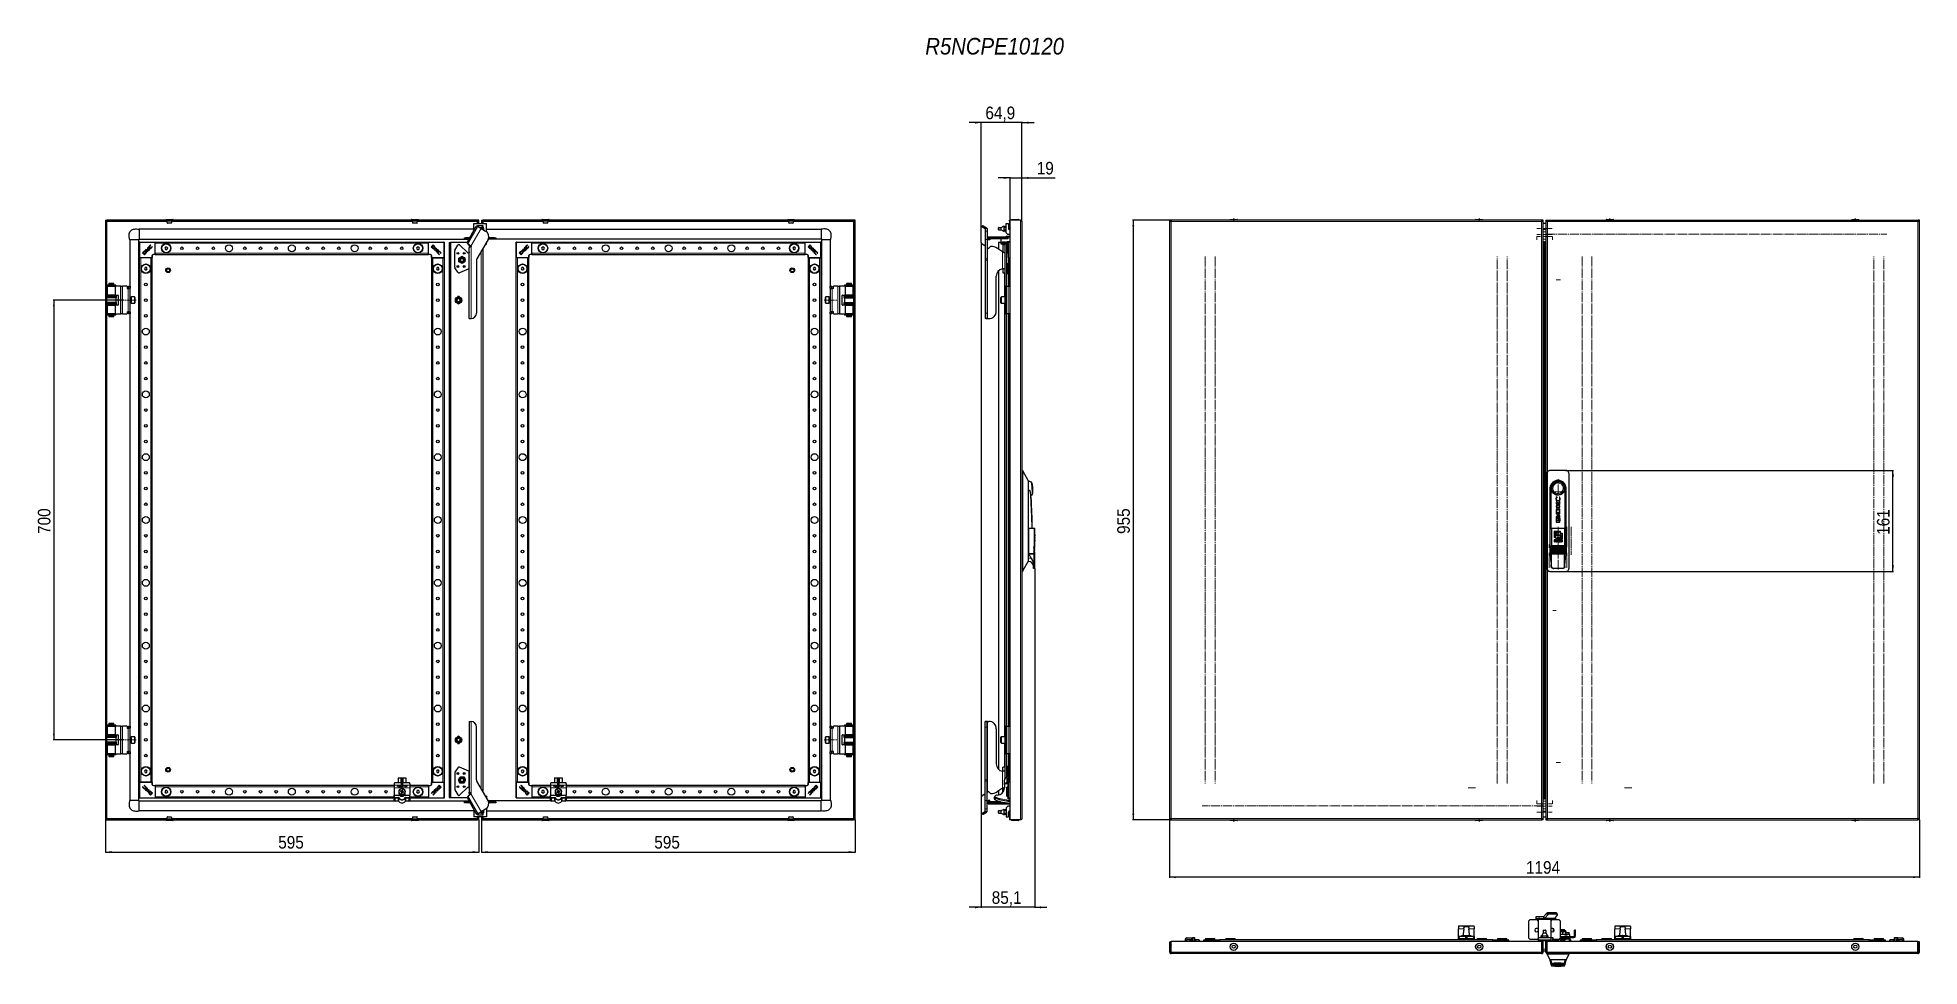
# Model space of a CAD drawing. Header units: millimetres. Extents: x -1161 to 1836, y -465 to 1013.
import ezdxf

# ---------------------------------------------------------------- set-up
doc = ezdxf.new("R2010")
doc.units = ezdxf.units.MM
doc.linetypes.add('SLD-Осевая', pattern=[19.05, 15.24, -1.27, 1.27, -1.27])
doc.linetypes.add('SLD-Сплошная', pattern=[0])
doc.layers.add('FORMAT', color=7, linetype='SLD-Сплошная')
doc.styles.add('SLDTEXTSTYLE0', font='GOTHICI.TTF', dxfattribs={"width": 0.913})
doc.styles.add('SLDTEXTSTYLE1', font='GOTHIC.TTF', dxfattribs={"width": 0.913})
doc.dimstyles.new('SLDDIMSTYLE0', dxfattribs={"dimtxt": 20, "dimasz": 10, "dimexe": 0, "dimexo": 0.0625, "dimgap": 5, "dimtad": 2, "dimdec": 1, "dimrnd": 1e-09, "dimzin": 12, "dimdsep": 46, "dimtxsty": 'SLDTEXTSTYLE0', "dimsah": 1, "dimcen": 0.09, "dimadec": 0, "dimazin": 3, "dimtfac": 1, "dimtofl": 0, "dimtmove": 0, "dimatfit": 3, "dimfxl": 0, "dimfrac": 2, "dimtolj": 1, "dimtzin": 12, "dimarcsym": 0})
doc.dimstyles.new('SLDDIMSTYLE1', dxfattribs={"dimtxt": 20, "dimasz": 10, "dimexe": 0, "dimexo": 0.0625, "dimgap": 5, "dimtad": 2, "dimdec": 1, "dimrnd": 1e-09, "dimzin": 12, "dimdsep": 46, "dimtxsty": 'SLDTEXTSTYLE0', "dimsah": 1, "dimcen": 0.09, "dimadec": 0, "dimazin": 3, "dimtfac": 1, "dimtmove": 0, "dimatfit": 0, "dimfxl": 0, "dimfrac": 2, "dimtolj": 1, "dimtzin": 12, "dimarcsym": 0})

msp = doc.modelspace()

# ---------------------------------------------------------------- texts
at = {"layer": 'FORMAT', "insert": (252.32, 1012.64), "char_height": 26.4583, "attachment_point": 1, "style": 'SLDTEXTSTYLE0'}
msp.add_mtext('R5NCPE10120', dxfattribs=at)

# ---------------------------------------------------------------- blocks, each defined once
blk = doc.blocks.new('_D')
at = {"layer": 'FORMAT'}
for p, q in [((1272, 324.3), (1794.5, 324.3)), ((1793.5, 163.3), (1793.5, 324.3)), ((1272, 163.3), (1794.5, 163.3))]:
    blk.add_line(p, q, dxfattribs=at)
for points in [[(1793.5, 324.3), (1792, 314.3), (1795.1, 314.3)], [(1793.5, 163.3), (1795.1, 173.3), (1792, 173.3)]]:
    blk.add_solid(points, dxfattribs=at)
at = {"layer": 'FORMAT', "insert": (1768, 221.6), "char_height": 20, "attachment_point": 1, "rotation": 90, "style": 'SLDTEXTSTYLE1'}
blk.add_mtext('161', dxfattribs=at)
blk = doc.blocks.new('_D_1')
at = {"layer": 'FORMAT'}
for p, q in [((643.8, 722.8), (582.5, 722.8)), ((583.5, 722.8), (583.5, -232.2)), ((643.8, -232.2), (582.5, -232.2))]:
    blk.add_line(p, q, dxfattribs=at)
for points in [[(583.5, 722.8), (582, 712.8), (585.1, 712.8)], [(583.5, -232.2), (585.1, -222.2), (582, -222.2)]]:
    blk.add_solid(points, dxfattribs=at)
at = {"layer": 'FORMAT', "insert": (558, 223.1), "char_height": 20, "attachment_point": 1, "rotation": 90, "style": 'SLDTEXTSTYLE1'}
blk.add_mtext('955', dxfattribs=at)
blk = doc.blocks.new('_D_2')
at = {"layer": 'FORMAT'}
for p, q in [((641.5, -232.2), (641.5, -324.2)), ((1835.5, -232.2), (1835.5, -324.2)), ((1835.5, -323.2), (641.5, -323.2))]:
    blk.add_line(p, q, dxfattribs=at)
for points in [[(641.5, -323.2), (651.5, -324.8), (651.5, -321.7)], [(1835.5, -323.2), (1825.5, -321.7), (1825.5, -324.8)]]:
    blk.add_solid(points, dxfattribs=at)
at = {"layer": 'FORMAT', "insert": (1209, -297.7), "char_height": 20, "attachment_point": 1, "style": 'SLDTEXTSTYLE1'}
blk.add_mtext('1194', dxfattribs=at)
blk = doc.blocks.new('_D_3')
at = {"layer": 'FORMAT'}
for p, q in [((341.5, 877.8), (322.2, 877.8)), ((341.5, 711.7), (341.5, 878.8)), ((406.3, 877.8), (341.5, 877.8)), ((406.3, 720.2), (406.3, 878.8)), ((406.3, 877.8), (425.5, 877.8))]:
    blk.add_line(p, q, dxfattribs=at)
for points in [[(341.5, 877.8), (331.5, 879.3), (331.5, 876.2)], [(406.3, 877.8), (416.3, 876.2), (416.3, 879.3)]]:
    blk.add_solid(points, dxfattribs=at)
at = {"layer": 'FORMAT', "insert": (348, 903.3), "char_height": 20, "attachment_point": 1, "style": 'SLDTEXTSTYLE1'}
blk.add_mtext('64,9', dxfattribs=at)
blk = doc.blocks.new('_D_4')
at = {"layer": 'FORMAT'}
for p, q in [((387.3, 789.8), (368.1, 789.8)), ((387.3, 722.8), (387.3, 790.8)), ((387.3, 789.8), (406.3, 789.8)), ((406.3, 720.2), (406.3, 790.8)), ((406.3, 789.8), (459.4, 789.8))]:
    blk.add_line(p, q, dxfattribs=at)
for points in [[(387.3, 789.8), (377.3, 791.3), (377.3, 788.2)], [(406.3, 789.8), (416.3, 788.2), (416.3, 791.3)]]:
    blk.add_solid(points, dxfattribs=at)
at = {"layer": 'FORMAT', "insert": (429.8, 815.3), "char_height": 20, "attachment_point": 1, "style": 'SLDTEXTSTYLE1'}
blk.add_mtext('19', dxfattribs=at)
blk = doc.blocks.new('_D_5')
at = {"layer": 'FORMAT'}
for p, q in [((341.5, 687.2), (341.5, -372.2)), ((426.5, 168.3), (426.5, -372.2)), ((341.5, -371.2), (322.2, -371.2)), ((426.5, -371.2), (341.5, -371.2)), ((426.5, -371.2), (445.8, -371.2))]:
    blk.add_line(p, q, dxfattribs=at)
for points in [[(341.5, -371.2), (331.5, -369.7), (331.5, -372.8)], [(426.5, -371.2), (436.5, -372.8), (436.5, -369.7)]]:
    blk.add_solid(points, dxfattribs=at)
at = {"layer": 'FORMAT', "insert": (358.1, -345.7), "char_height": 20, "attachment_point": 1, "style": 'SLDTEXTSTYLE1'}
blk.add_mtext('85,1', dxfattribs=at)
blk = doc.blocks.new('_D_6')
at = {"layer": 'FORMAT'}
for p, q in [((-1024.6, 595.3), (-1136.6, 595.3)), ((-1135.6, 595.3), (-1135.6, -104.7)), ((-1024.6, -104.7), (-1136.6, -104.7))]:
    blk.add_line(p, q, dxfattribs=at)
for points in [[(-1135.6, 595.3), (-1137.1, 585.3), (-1134.1, 585.3)], [(-1135.6, -104.7), (-1134.1, -94.7), (-1137.1, -94.7)]]:
    blk.add_solid(points, dxfattribs=at)
at = {"layer": 'FORMAT', "insert": (-1161.1, 223.1), "char_height": 20, "attachment_point": 1, "rotation": 90, "style": 'SLDTEXTSTYLE1'}
blk.add_mtext('700', dxfattribs=at)
blk = doc.blocks.new('_D_7')
at = {"layer": 'FORMAT'}
for p, q in [((-1053.6, -232.2), (-1053.6, -284.2)), ((-458.6, -232.2), (-458.6, -284.2)), ((-1053.6, -283.2), (-458.6, -283.2))]:
    blk.add_line(p, q, dxfattribs=at)
for points in [[(-1053.6, -283.2), (-1043.6, -284.8), (-1043.6, -281.7)], [(-458.6, -283.2), (-468.6, -281.7), (-468.6, -284.8)]]:
    blk.add_solid(points, dxfattribs=at)
at = {"layer": 'FORMAT', "insert": (-778.3, -257.7), "char_height": 20, "attachment_point": 1, "style": 'SLDTEXTSTYLE1'}
blk.add_mtext('595', dxfattribs=at)
blk = doc.blocks.new('_D_8')
at = {"layer": 'FORMAT'}
for p, q in [((-454.6, -232.2), (-454.6, -284.2)), ((140.4, -232.2), (140.4, -284.2)), ((-454.6, -283.2), (140.4, -283.2))]:
    blk.add_line(p, q, dxfattribs=at)
for points in [[(-454.6, -283.2), (-444.6, -284.8), (-444.6, -281.7)], [(140.4, -283.2), (130.4, -281.7), (130.4, -284.8)]]:
    blk.add_solid(points, dxfattribs=at)
at = {"layer": 'FORMAT', "insert": (-179.3, -257.7), "char_height": 20, "attachment_point": 1, "style": 'SLDTEXTSTYLE1'}
blk.add_mtext('595', dxfattribs=at)

# ---------------------------------------------------------------- dimensions: what is measured, and where the dimension line sits
at = {"layer": 'FORMAT'}
for base, p1, p2, dimstyle, picture, middle in [((341.45, 877.78), (406.32, 720.18), (341.45, 711.69), 'SLDDIMSTYLE1', '_D_3', (373.89, 877.78)), ((406.32, 789.78), (387.32, 722.78), (406.32, 720.18), 'SLDDIMSTYLE1', '_D_4', (444.58, 789.78)), ((341.45, -371.22), (426.53, 168.28), (341.45, 687.21), 'SLDDIMSTYLE1', '_D_5', (383.99, -371.22)), ((-458.6, -283.22), (-1053.6, -232.22), (-458.6, -232.22), 'SLDDIMSTYLE0', '_D_7', (-756.1, -283.22)), ((140.4, -283.22), (-454.6, -232.22), (140.4, -232.22), 'SLDDIMSTYLE0', '_D_8', (-157.1, -283.22)), ((641.53, -323.22), (1835.53, -232.22), (641.53, -232.22), 'SLDDIMSTYLE0', '_D_2', (1238.53, -323.22))]:
    dim = msp.add_linear_dim(base=base, p1=p1, p2=p2, dimstyle=dimstyle, dxfattribs=at)
    dim.commit()
    dim.dimension.update_dxf_attribs({"geometry": picture, "text_midpoint": middle, "dimtype": 160})
for base, p1, p2, picture, middle in [((583.53, -232.22), (643.83, 722.78), (643.83, -232.22), '_D_1', (583.53, 245.28)), ((-1135.6, -104.72), (-1024.55, 595.28), (-1024.55, -104.72), '_D_6', (-1135.6, 245.28)), ((1793.54, 324.28), (1272.03, 163.28), (1272.03, 324.28), '_D', (1793.54, 243.78))]:
    dim = msp.add_linear_dim(base=base, p1=p1, p2=p2, angle=90, dimstyle='SLDDIMSTYLE0', dxfattribs=at)
    dim.commit()
    dim.dimension.update_dxf_attribs({"geometry": picture, "text_midpoint": middle, "dimtype": 160})

# ---------------------------------------------------------------- linework, layer by layer
at = {"color": 7, "linetype": 'SLD-Сплошная', "lineweight": 25}
for p, q in [((-1053.6, 722.78), (-1051.6, 722.78)), ((-1053.6, 722.78), (-1053.6, -232.22)), ((-1051.6, 722.78), (-1051.6, -232.22)), ((-1051.3, 720.78), (-1051.3, 722.78)), ((-460.9, 722.78), (-1051.3, 722.78)), ((-460.9, 720.78), (-1051.3, 720.78)), ((-1051, 720.18), (-1051.2, 720.78)), ((-957.35, 723.53), (-957.35, 722.78)), ((-957.1, 723.78), (-946.1, 723.78)), ((-945.85, 722.78), (-945.85, 723.53)), ((-566.35, 723.53), (-566.35, 722.78)), ((-566.1, 723.78), (-557.59, 723.78)), ((-557.59, 723.78), (-555.1, 723.78)), ((-554.85, 722.78), (-554.85, 723.53)), ((-460.99, 720.78), (-461.2, 720.18)), ((-460.9, 720.78), (-460.9, 722.78)), ((-460.6, 716.98), (-460.6, 722.78)), ((-458.6, 722.78), (-460.6, 722.78)), ((-458.6, 716.98), (-458.6, 722.78)), ((-454.6, 722.78), (-452.6, 722.78)), ((-454.6, 722.78), (-454.6, 716.98)), ((-452.6, 722.78), (-452.6, 716.98)), ((-452.3, 720.78), (-452.3, 722.78)), ((138.1, 722.78), (-452.3, 722.78)), ((138.1, 720.78), (-452.3, 720.78)), ((-452, 720.18), (-452.19, 720.78)), ((-358.35, 723.53), (-358.35, 722.78)), ((-358.1, 723.78), (-355.61, 723.78)), ((-355.61, 723.78), (-347.1, 723.78)), ((-346.85, 722.78), (-346.85, 723.53)), ((32.65, 723.53), (32.65, 722.78)), ((32.9, 723.78), (43.9, 723.78)), ((44.15, 722.78), (44.15, 723.53)), ((138, 720.78), (137.8, 720.18)), ((138.1, 720.78), (138.1, 722.78)), ((140.4, 722.78), (138.4, 722.78)), ((138.4, -232.22), (138.4, 722.78)), ((140.4, -232.22), (140.4, 722.78)), ((386.32, 720.78), (386.32, 722.78)), ((387.32, 722.78), (386.32, 722.78)), ((387.32, 720.78), (386.32, 720.78)), ((386.32, 720.78), (386.32, 710.13)), ((387.32, -232.22), (387.32, 722.78)), ((403.72, 722.78), (387.32, 722.78)), ((389.57, 723.53), (389.57, 722.78)), ((389.82, 723.78), (400.82, 723.78)), ((401.07, 722.78), (401.07, 723.53)), ((406.32, 720.18), (406.32, -229.62)), ((641.53, -232.22), (641.53, 722.78)), ((641.53, 722.78), (643.53, 722.78)), ((1234.23, 722.78), (643.83, 722.78)), ((643.83, 720.78), (643.83, 722.78)), ((737.78, 723.53), (737.78, 722.78)), ((738.03, 723.78), (746.54, 723.78)), ((746.54, 723.78), (749.03, 723.78)), ((749.28, 722.78), (749.28, 723.53)), ((1128.78, 723.53), (1128.78, 722.78)), ((1129.03, 723.78), (1140.03, 723.78)), ((1140.28, 722.78), (1140.28, 723.53)), ((1234.23, 722.78), (1234.23, 720.78)), ((1236.53, 722.78), (1234.53, 722.78)), ((1236.53, -232.22), (1236.53, 722.78)), ((1240.53, 722.78), (1240.53, -232.22)), ((1240.53, 722.78), (1242.53, 722.78)), ((1242.83, 722.78), (1242.83, 721.06)), ((1242.83, 722.78), (1833.23, 722.78)), ((1336.78, 723.53), (1336.78, 722.78)), ((1337.03, 723.78), (1348.03, 723.78)), ((1348.28, 722.78), (1348.28, 723.53)), ((1727.78, 723.53), (1727.78, 722.78)), ((1728.03, 723.78), (1730.52, 723.78)), ((1730.52, 723.78), (1739.03, 723.78)), ((1739.28, 722.78), (1739.28, 723.53)), ((1833.23, 721.07), (1833.23, 722.78)), ((1835.53, 722.78), (1833.53, 722.78)), ((1835.53, -232.22), (1835.53, 722.78)), ((-1014.6, 691.28), (-1014.6, 617.28)), ((-1011.32, 691.28), (-1013.62, 691.28)), ((-1011.17, 691.28), (-1011.32, 691.28)), ((-1004.03, 691.28), (-1011.17, 691.28)), ((-1003.97, 691.28), (-1004.03, 691.28)), ((-1001.58, 691.28), (-1003.97, 691.28)), ((-1000.71, 691.28), (-1001.58, 691.28)), ((-1000.6, 691.28), (-1000.6, -200.72)), ((-999.6, 708.28), (-999.6, 692.6)), ((-466.6, 708.28), (-999.6, 708.28)), ((-999.6, 692.28), (-474.72, 692.28)), ((-481.6, 692.98), (-481.6, 694.48)), ((-481.6, 694.48), (-479.6, 694.48)), ((-479.6, 692.98), (-481.6, 692.98)), ((-479.6, 694.48), (-479.6, 692.98)), ((-473.45, 694.48), (-479.6, 694.48)), ((-474.32, 692.98), (-479.6, 692.98)), ((-477.04, 688.27), (-462.9, 712.75)), ((-475.2, 687.21), (-461.06, 711.69)), ((-466.6, 716.98), (-446.6, 716.98)), ((-466.6, 706.35), (-466.6, 716.98)), ((-444.13, 691.72), (-461.97, 660.83)), ((-461.79, 713.27), (-459.95, 712.21)), ((-459.58, 711.99), (-461.1, 713.51)), ((-461.1, 713.51), (-461.1, 712.87)), ((-452.1, 713.51), (-461.1, 713.51)), ((-459.95, 712.21), (-455.19, 709.46)), ((-457.89, 711.02), (-454.59, 711.02)), ((-454.82, 709.24), (-455.19, 709.46)), ((-454.59, 711.02), (-455.09, 710.52)), ((-454.82, 709.24), (-447.88, 705.24)), ((-454.59, 711.02), (-452.1, 713.51)), ((-454.59, 711.02), (-454.59, 709.11)), ((-452.1, 710.95), (-452.1, 713.51)), ((-452.1, 707.67), (-452.1, 710.95)), ((-446.6, 704.36), (-446.6, 716.98)), ((-446.6, 708.28), (86.4, 708.28)), ((86.4, 692.28), (-443.85, 692.28)), ((-433.6, 692.98), (-443.55, 692.98)), ((-433.6, 694.48), (-443.1, 694.48)), ((-433.6, 692.98), (-433.6, 694.48)), ((-433.6, 694.48), (-431.6, 694.48)), ((-431.6, 692.98), (-433.6, 692.98)), ((-431.6, 694.48), (-431.6, 692.98)), ((-349.52, 717.78), (-355.71, 717.78)), ((87.4, -200.72), (87.4, 691.28)), ((101.4, 617.28), (101.4, 691.28)), ((341.45, 687.21), (341.45, 711.69)), ((343.83, 713.3), (341.71, 712.24)), ((342.16, 712.21), (347.66, 709.46)), ((344.28, 713.27), (349.78, 710.52)), ((347.83, 709.24), (347.83, 705.24)), ((347.83, 705.24), (347.83, 691.72)), ((347.83, 691.72), (347.83, 660.83)), ((350.83, 709.24), (350.83, 705.24)), ((350.83, 705.24), (350.83, 691.72)), ((350.83, 691.72), (350.83, 660.83)), ((352.22, 694.48), (352.22, 696.18)), ((352.22, 696.18), (387.32, 696.18)), ((352.22, 692.98), (352.22, 694.48)), ((352.22, 694.48), (354.22, 694.48)), ((352.22, 691.18), (352.22, 692.98)), ((354.22, 692.98), (352.22, 692.98)), ((355.22, 691.18), (352.22, 691.18)), ((354.22, 694.48), (354.22, 692.98)), ((381.72, 694.48), (354.22, 694.48)), ((381.72, 692.98), (354.22, 692.98)), ((355.22, 692.98), (355.22, 691.18)), ((368.72, 707.51), (368.72, 710.52)), ((369.22, 711.02), (373.22, 711.02)), ((369.22, 707.01), (373.22, 707.01)), ((373.22, 711.02), (377.72, 713.51)), ((373.22, 707.01), (373.22, 711.02)), ((373.22, 707.01), (377.72, 704.51)), ((373.22, 684.18), (373.22, 692.98)), ((377.72, 710.95), (377.72, 713.51)), ((377.72, 712.51), (381.22, 712.51)), ((377.72, 711.01), (381.22, 711.01)), ((377.72, 707.08), (377.72, 710.95)), ((377.72, 704.51), (377.72, 707.08)), ((377.72, 707.01), (381.22, 707.01)), ((377.72, 705.51), (381.22, 705.51)), ((380.82, 696.18), (380.82, 696.78)), ((380.82, 696.78), (381.31, 696.78)), ((381.22, 702.48), (381.22, 716.98)), ((381.22, 716.98), (384.72, 716.98)), ((383.72, 699.98), (381.22, 702.48)), ((381.31, 696.78), (381.31, 696.18)), ((387.32, 696.78), (381.31, 696.78)), ((381.72, 692.98), (381.72, 694.48)), ((381.72, 694.48), (383.72, 694.48)), ((383.72, 692.98), (381.72, 692.98)), ((387.32, 699.98), (383.72, 699.98)), ((383.72, 694.48), (383.72, 692.98)), ((384.72, 716.98), (384.72, 709.25)), ((385.81, 707.81), (387.32, 707.37)), ((386.32, 710.13), (387.32, 708.81)), ((1240.53, 716.98), (1236.53, 716.98)), ((-999.1, 663.08), (-999.1, 687.48)), ((-999.1, -172.22), (-999.1, 662.78)), ((-998.8, 662.78), (-999.1, 662.78)), ((-998.8, 687.78), (-974.4, 687.78)), ((-998.15, 662.78), (-998.8, 662.78)), ((-997.1, 662.78), (-998.15, 662.78)), ((-981.1, 662.78), (-997.1, 662.78)), ((-992.46, 672.37), (-994.45, 670.38)), ((-994.45, 670.38), (-991.49, 667.42)), ((-992.21, 671.83), (-992.93, 671.08)), ((-992.93, 671.08), (-990.75, 668.9)), ((-991.49, 667.42), (-989.6, 669.31)), ((-990.75, 668.9), (-990.09, 669.58)), ((-989.6, 669.31), (-989.58, 669.33)), ((-988.4, 676.43), (-989.45, 675.38)), ((-989.45, 675.38), (-986.49, 672.43)), ((-987.01, 675.04), (-988.4, 676.43)), ((-986.52, 678.31), (-987.01, 675.04)), ((-986.67, 674.73), (-984.01, 674.9)), ((-985.43, 673.48), (-986.67, 674.73)), ((-985.73, 679.11), (-986.52, 678.31)), ((-986.49, 672.43), (-985.43, 673.48)), ((-986.2, 676.01), (-985.73, 679.11)), ((-982.73, 676.19), (-986.2, 676.01)), ((-984.01, 674.9), (-982.73, 676.19)), ((-981.16, 682.23), (-981.49, 682.92)), ((-981.3, 682.09), (-981.16, 682.23)), ((-980.04, 662.78), (-981.1, 662.78)), ((-979.4, 662.78), (-980.04, 662.78)), ((-979.35, 680.66), (-979.46, 680.55)), ((-979.1, 662.78), (-979.4, 662.78)), ((-979.1, 680.15), (-979.35, 680.66)), ((-979.1, 665.78), (-979.1, 663.08)), ((-979.1, -172.22), (-979.1, 662.78)), ((-974.4, 667.78), (-977.1, 667.78)), ((-974.1, 687.48), (-974.1, 687.78)), ((-974.1, 687.78), (-539.1, 687.78)), ((-974.1, 687.48), (-974.1, 686.83)), ((-974.1, 685.78), (-974.1, 686.83)), ((-974.1, 669.78), (-974.1, 685.78)), ((-974.1, 668.72), (-974.1, 669.78)), ((-974.1, 668.72), (-974.1, 668.08)), ((-974.1, 667.78), (-974.1, 668.08)), ((-974.1, 667.78), (-539.1, 667.78)), ((-957.75, 679.78), (-958.91, 677.78)), ((-958.91, 677.78), (-957.75, 675.78)), ((-955.44, 679.78), (-957.75, 679.78)), ((-957.75, 675.78), (-955.44, 675.78)), ((-954.29, 677.78), (-955.44, 679.78)), ((-955.44, 675.78), (-954.29, 677.78)), ((-556.75, 679.78), (-557.91, 677.78)), ((-557.91, 677.78), (-556.75, 675.78)), ((-554.44, 679.78), (-556.75, 679.78)), ((-556.75, 675.78), (-554.44, 675.78)), ((-553.29, 677.78), (-554.44, 679.78)), ((-554.44, 675.78), (-553.29, 677.78)), ((-539.1, 687.48), (-539.1, 687.78)), ((-539.1, 686.83), (-539.1, 687.48)), ((-539.1, 685.78), (-539.1, 686.83)), ((-539.1, 669.78), (-539.1, 685.78)), ((-539.1, 668.72), (-539.1, 669.78)), ((-539.1, 668.08), (-539.1, 668.72)), ((-539.1, 667.78), (-539.1, 668.08)), ((-538.8, 687.78), (-514.4, 687.78)), ((-536.1, 667.78), (-538.8, 667.78)), ((-531.49, 683.13), (-534.45, 680.17)), ((-534.45, 680.17), (-532.56, 678.28)), ((-534.1, 663.08), (-534.1, 665.78)), ((-534.1, 662.78), (-534.1, -172.22)), ((-534.1, 662.78), (-533.8, 662.78)), ((-533.15, 662.78), (-533.8, 662.78)), ((-533.15, 662.78), (-532.1, 662.78)), ((-530.79, 681.6), (-532.97, 679.42)), ((-532.97, 679.42), (-532.29, 678.77)), ((-532.56, 678.28), (-532.54, 678.26)), ((-532.1, 662.78), (-516.1, 662.78)), ((-529.5, 681.14), (-531.49, 683.13)), ((-530.05, 680.88), (-530.79, 681.6)), ((-526.49, 678.12), (-529.45, 675.17)), ((-529.45, 675.17), (-528.39, 674.11)), ((-528.39, 674.11), (-527.15, 675.35)), ((-527.15, 675.35), (-526.97, 672.69)), ((-526.97, 672.69), (-525.68, 671.4)), ((-526.83, 675.69), (-525.44, 677.08)), ((-523.56, 675.2), (-526.83, 675.69)), ((-525.44, 677.08), (-526.49, 678.12)), ((-525.86, 674.88), (-522.77, 674.4)), ((-525.68, 671.4), (-525.86, 674.88)), ((-522.77, 674.4), (-523.56, 675.2)), ((-521.72, 667.78), (-521.21, 668.02)), ((-521.21, 668.02), (-521.32, 668.13)), ((-519.78, 669.98), (-519.64, 669.84)), ((-519.64, 669.84), (-518.95, 670.17)), ((-516.1, 662.78), (-515.04, 662.78)), ((-514.4, 662.78), (-515.04, 662.78)), ((-514.4, 662.78), (-514.1, 662.78)), ((-514.1, 687.48), (-514.1, 663.08)), ((-514.1, 662.78), (-514.1, -172.22)), ((-506.1, 686.78), (-506.1, -196.22)), ((-506.1, 686.78), (-504.1, 686.78)), ((-504.1, 686.78), (-504.1, -196.22)), ((-503.5, 686.78), (-504.1, 686.78)), ((-477.38, 686.78), (-503.5, 686.78)), ((-497.1, 647.88), (-497.1, 673.93)), ((-496.83, 674.93), (-492.37, 682.65)), ((-490.67, 662.04), (-488.2, 663.54)), ((-489.29, 683.09), (-476.1, 670.78)), ((-485.74, 665.05), (-483.2, 663.66)), ((-473.49, 681.99), (-477.07, 686.04)), ((-476.1, 670.78), (-474.7, 670.78)), ((-471.66, 680.93), (-475.23, 684.98)), ((-474.46, 670.78), (-474.7, 670.78)), ((-471.58, 680.78), (-474.1, 680.78)), ((-474.1, 680.78), (-474.1, 678.53)), ((-474.1, 565.77), (-474.1, 678.53)), ((-473.49, 681.99), (-471.66, 680.93)), ((-470.78, 680.09), (-471.34, 680.62)), ((-471.1, 680.39), (-471.1, 679.97)), ((-470.8, 680.07), (-470.78, 680.09)), ((-452.6, 677.06), (-452.6, -186.51)), ((-448.49, 684.18), (-446.6, 684.18)), ((-446.6, 684.18), (-446.6, 687.45)), ((-399.1, 663.08), (-399.1, 687.48)), ((-399.1, -172.22), (-399.1, 662.78)), ((-398.8, 662.78), (-399.1, 662.78)), ((-398.8, 687.78), (-374.4, 687.78)), ((-398.15, 662.78), (-398.8, 662.78)), ((-397.1, 662.78), (-398.15, 662.78)), ((-381.1, 662.78), (-397.1, 662.78)), ((-392.46, 672.37), (-394.45, 670.38)), ((-394.45, 670.38), (-391.49, 667.42)), ((-392.21, 671.83), (-392.93, 671.08)), ((-392.93, 671.08), (-390.75, 668.9)), ((-391.49, 667.42), (-389.6, 669.31)), ((-390.75, 668.9), (-390.09, 669.58)), ((-389.6, 669.31), (-389.58, 669.33)), ((-388.4, 676.43), (-389.45, 675.38)), ((-389.45, 675.38), (-386.49, 672.43)), ((-387.01, 675.04), (-388.4, 676.43)), ((-386.52, 678.31), (-387.01, 675.04)), ((-386.67, 674.73), (-384.01, 674.9)), ((-385.43, 673.48), (-386.67, 674.73)), ((-385.73, 679.11), (-386.52, 678.31)), ((-386.49, 672.43), (-385.43, 673.48)), ((-386.2, 676.01), (-385.73, 679.11)), ((-382.73, 676.19), (-386.2, 676.01)), ((-384.01, 674.9), (-382.73, 676.19)), ((-381.16, 682.23), (-381.49, 682.92)), ((-381.3, 682.09), (-381.16, 682.23)), ((-380.04, 662.78), (-381.1, 662.78)), ((-379.4, 662.78), (-380.04, 662.78)), ((-379.35, 680.66), (-379.46, 680.55)), ((-379.1, 662.78), (-379.4, 662.78)), ((-379.1, 680.15), (-379.35, 680.66)), ((-379.1, 665.78), (-379.1, 663.08)), ((-379.1, -172.22), (-379.1, 662.78)), ((-374.4, 667.78), (-377.1, 667.78)), ((-374.1, 687.48), (-374.1, 687.78)), ((-374.1, 687.78), (60.9, 687.78)), ((-374.1, 687.48), (-374.1, 686.83)), ((-374.1, 685.78), (-374.1, 686.83)), ((-374.1, 669.78), (-374.1, 685.78)), ((-374.1, 668.72), (-374.1, 669.78)), ((-374.1, 668.72), (-374.1, 668.08)), ((-374.1, 667.78), (-374.1, 668.08)), ((-374.1, 667.78), (60.9, 667.78)), ((-357.75, 679.78), (-358.91, 677.78)), ((-358.91, 677.78), (-357.75, 675.78)), ((-355.44, 679.78), (-357.75, 679.78)), ((-357.75, 675.78), (-355.44, 675.78)), ((-354.29, 677.78), (-355.44, 679.78)), ((-355.44, 675.78), (-354.29, 677.78)), ((42.25, 679.78), (41.09, 677.78)), ((41.09, 677.78), (42.25, 675.78)), ((44.56, 679.78), (42.25, 679.78)), ((42.25, 675.78), (44.56, 675.78)), ((45.71, 677.78), (44.56, 679.78)), ((44.56, 675.78), (45.71, 677.78)), ((60.9, 687.48), (60.9, 687.78)), ((60.9, 686.83), (60.9, 687.48)), ((60.9, 685.78), (60.9, 686.83)), ((60.9, 669.78), (60.9, 685.78)), ((60.9, 668.72), (60.9, 669.78)), ((60.9, 668.08), (60.9, 668.72)), ((60.9, 667.78), (60.9, 668.08)), ((61.2, 687.78), (85.6, 687.78)), ((63.9, 667.78), (61.2, 667.78)), ((68.51, 683.13), (65.55, 680.17)), ((65.55, 680.17), (67.44, 678.28)), ((65.9, 663.08), (65.9, 665.78)), ((65.9, 662.78), (65.9, -172.22)), ((65.9, 662.78), (66.2, 662.78)), ((66.85, 662.78), (66.2, 662.78)), ((66.85, 662.78), (67.9, 662.78)), ((69.21, 681.6), (67.03, 679.42)), ((67.03, 679.42), (67.71, 678.77)), ((67.44, 678.28), (67.46, 678.26)), ((67.9, 662.78), (83.9, 662.78)), ((70.5, 681.14), (68.51, 683.13)), ((69.95, 680.88), (69.21, 681.6)), ((73.51, 678.12), (70.55, 675.17)), ((70.55, 675.17), (71.61, 674.11)), ((71.61, 674.11), (72.85, 675.35)), ((72.85, 675.35), (73.03, 672.69)), ((73.03, 672.69), (74.32, 671.4)), ((73.17, 675.69), (74.56, 677.08)), ((76.44, 675.2), (73.17, 675.69)), ((74.56, 677.08), (73.51, 678.12)), ((74.14, 674.88), (77.23, 674.4)), ((74.32, 671.4), (74.14, 674.88)), ((77.23, 674.4), (76.44, 675.2)), ((78.28, 667.78), (78.79, 668.02)), ((78.79, 668.02), (78.68, 668.13)), ((80.22, 669.98), (80.36, 669.84)), ((80.36, 669.84), (81.05, 670.17)), ((83.9, 662.78), (84.96, 662.78)), ((85.6, 662.78), (84.96, 662.78)), ((85.6, 662.78), (85.9, 662.78)), ((85.9, 687.48), (85.9, 663.08)), ((85.9, 662.78), (85.9, -172.22)), ((347.66, 680.93), (342.54, 684.98)), ((347.83, 660.83), (347.83, 658.83)), ((350.83, 660.83), (350.83, 658.83)), ((352.43, 677.13), (351.13, 678.53)), ((356.37, 680.78), (352.43, 677.13)), ((375.22, 671.97), (367.46, 677.42)), ((368.82, 686.78), (368.82, 676.47)), ((373.22, 686.78), (368.82, 686.78)), ((382.22, 684.18), (373.22, 684.18)), ((375.22, 686.18), (375.22, 688.18)), ((375.22, 688.18), (380.22, 688.18)), ((378.22, 686.78), (375.22, 686.78)), ((380.22, 686.18), (375.22, 686.18)), ((378.82, 683.63), (375.82, 683.63)), ((375.82, 683.63), (375.82, 683.09)), ((375.82, 683.09), (375.82, 671.8)), ((378.82, 686.78), (378.22, 686.78)), ((378.52, 670.78), (378.82, 670.78)), ((378.82, 686.78), (378.82, 686.18)), ((378.82, 684.18), (378.82, -166.99)), ((380.22, 688.18), (380.22, 686.18)), ((385.07, 688.18), (382.22, 688.18)), ((382.22, 688.18), (382.22, 684.18)), ((382.82, 685.28), (382.32, 684.78)), ((382.32, 670.78), (382.32, 684.78)), ((382.32, 670.78), (382.82, 670.28)), ((384.32, 685.28), (382.82, 685.28)), ((382.82, 685.28), (382.82, 670.28)), ((382.82, 670.28), (384.12, 670.28)), ((384.09, 676.71), (384.12, 676.71)), ((384.32, 673.49), (384.09, 673.49)), ((384.12, 683.13), (384.32, 683.13)), ((384.12, 681.14), (384.12, 683.13)), ((384.12, 681.14), (384.32, 681.14)), ((384.12, 679.17), (384.12, 681.14)), ((384.12, 679.17), (384.32, 679.17)), ((384.12, 678.12), (384.32, 678.12)), ((384.12, 677.08), (384.12, 678.12)), ((384.12, 677.08), (384.32, 677.08)), ((384.12, 675.69), (384.12, 677.08)), ((384.12, 675.69), (384.32, 675.69)), ((384.12, 675.2), (384.12, 675.69)), ((384.12, 675.2), (384.32, 675.2)), ((384.12, 674.4), (384.12, 675.2)), ((384.12, 674.4), (384.32, 674.4)), ((384.12, 673.62), (384.12, 674.4)), ((384.12, 669.84), (384.12, 670.17)), ((384.12, 670.17), (384.32, 670.17)), ((384.12, 669.84), (384.32, 669.84)), ((384.12, 669.16), (384.12, 669.82)), ((384.12, 669.16), (384.32, 669.16)), ((384.12, 668.13), (384.32, 668.13)), ((384.12, 668.02), (384.12, 668.13)), ((384.12, 668.02), (384.32, 668.02)), ((384.12, 667.78), (384.12, 668.02)), ((384.12, 667.78), (384.32, 667.78)), ((384.12, 667.42), (384.12, 667.78)), ((384.12, 667.42), (384.32, 667.42)), ((384.32, 663.08), (384.32, 687.48)), ((384.32, 662.78), (384.32, 617.28)), ((384.32, 662.78), (384.62, 662.78)), ((384.62, 687.78), (387.32, 687.78)), ((385.27, 662.78), (384.62, 662.78)), ((387.32, 688.82), (385.07, 688.18)), ((385.27, 662.78), (386.32, 662.78)), ((386.32, 662.78), (387.32, 662.78)), ((1237.07, 688.18), (1236.53, 688.18)), ((1236.66, 684.18), (1236.53, 684.18)), ((-990.25, 647.28), (-991.41, 645.28)), ((-991.41, 645.28), (-990.25, 643.28)), ((-987.94, 647.28), (-990.25, 647.28)), ((-990.25, 643.28), (-987.94, 643.28)), ((-986.79, 645.28), (-987.94, 647.28)), ((-987.94, 643.28), (-986.79, 645.28)), ((-525.25, 647.28), (-526.41, 645.28)), ((-526.41, 645.28), (-525.25, 643.28)), ((-522.94, 647.28), (-525.25, 647.28)), ((-525.25, 643.28), (-522.94, 643.28)), ((-521.79, 645.28), (-522.94, 647.28)), ((-522.94, 643.28), (-521.79, 645.28)), ((-492, 639.62), (-496.76, 646.77)), ((-474.7, 645.03), (-489.59, 638.88)), ((-485.46, 653.5), (-487.99, 654.89)), ((-480.53, 656.51), (-482.99, 655.01)), ((-474.7, 645.03), (-474.46, 645.27)), ((-474.7, 645.03), (-474.1, 645.13)), ((-462.51, 658.83), (-462.51, 574.77)), ((-390.25, 647.28), (-391.41, 645.28)), ((-391.41, 645.28), (-390.25, 643.28)), ((-387.94, 647.28), (-390.25, 647.28)), ((-390.25, 643.28), (-387.94, 643.28)), ((-386.79, 645.28), (-387.94, 647.28)), ((-387.94, 643.28), (-386.79, 645.28)), ((74.75, 647.28), (73.59, 645.28)), ((73.59, 645.28), (74.75, 643.28)), ((77.06, 647.28), (74.75, 647.28)), ((74.75, 643.28), (77.06, 643.28)), ((78.21, 645.28), (77.06, 647.28)), ((77.06, 643.28), (78.21, 645.28)), ((347.83, 658.83), (347.83, 574.77)), ((350.83, 658.83), (350.83, 574.77)), ((365.43, 577.77), (365.43, 633.27)), ((368.82, 641.89), (368.82, -151.34)), ((378.82, 645.03), (375.82, 645.03)), ((375.82, 645.03), (375.82, 638.88)), ((375.82, 638.88), (375.82, 638.73)), ((375.82, 638.73), (378.82, 638.73)), ((382.82, 652.78), (382.32, 652.28)), ((382.32, 638.28), (382.32, 652.28)), ((382.32, 638.28), (382.82, 637.78)), ((384.32, 652.78), (382.82, 652.78)), ((382.82, 652.78), (382.82, 637.78)), ((382.82, 637.78), (384.32, 637.78)), ((-1051.6, 602.28), (-1036.6, 602.28)), ((-1036.6, 601.68), (-1051.6, 601.68)), ((-1051.25, 618.98), (-1051.25, 618.08)), ((-1036.95, 618.98), (-1051.25, 618.98)), ((-1036.95, 618.08), (-1051.25, 618.08)), ((-1050.55, 617.28), (-1050.55, 603.28)), ((-1050.55, 617.28), (-1037.65, 617.28)), ((-1037.65, 603.28), (-1050.55, 603.28)), ((-1047.52, 622.03), (-1048.1, 621.03)), ((-1048.1, 621.03), (-1048.1, 619.03)), ((-1040.32, 621.03), (-1048.1, 621.03)), ((-1048.1, 619.03), (-1040.32, 619.03)), ((-1048.1, 618.03), (-1048.1, 617.28)), ((-1048.1, 618.03), (-1040.32, 618.03)), ((-1048.1, 603.28), (-1048.1, 602.28)), ((-1047.6, 619.03), (-1047.6, 618.98)), ((-1047.6, 618.08), (-1047.6, 618.03)), ((-1047.52, 622.03), (-1040.87, 622.03)), ((-1040.87, 622.03), (-1040.68, 622.03)), ((-1040.1, 621.03), (-1040.68, 622.03)), ((-1040.6, 618.98), (-1040.6, 619.03)), ((-1040.6, 618.03), (-1040.6, 618.08)), ((-1040.1, 621.03), (-1040.32, 621.03)), ((-1040.32, 619.03), (-1040.1, 619.03)), ((-1040.32, 618.03), (-1040.1, 618.03)), ((-1040.1, 619.03), (-1040.1, 621.03)), ((-1040.1, 617.28), (-1040.1, 618.03)), ((-1040.1, 602.28), (-1040.1, 603.28)), ((-1037.65, 603.28), (-1037.65, 617.28)), ((-1029.55, 617.28), (-1037.65, 617.28)), ((-1037.65, 603.28), (-1033.55, 603.28)), ((-1036.95, 618.08), (-1036.95, 618.98)), ((-1036.6, 601.68), (-1036.6, 602.28)), ((-1035.9, 600.99), (-1036.6, 601.68)), ((-1036.6, 598.87), (-1035.9, 599.56)), ((-1033.05, 602.78), (-1033.05, 587.78)), ((-1029.05, 617.28), (-1029.55, 617.28)), ((-1029.05, 573.28), (-1029.05, 617.28)), ((-1029.05, 617.28), (-1026.05, 617.28)), ((-1019.05, 617.28), (-1026.05, 617.28)), ((-1019.05, 617.28), (-1019.05, 613.98)), ((-1019.05, 613.98), (-1017.05, 613.98)), ((-1017.05, 613.98), (-1014.05, 613.98)), ((-1016.55, 617.28), (-1014.05, 617.28)), ((-1016.55, 616.78), (-1016.55, 617.28)), ((-1016.55, 616.78), (-1016.55, 614.78)), ((-1016.55, 614.28), (-1016.55, 614.78)), ((-1014.05, 614.28), (-1016.55, 614.28)), ((-1016.55, 614.28), (-1016.55, 613.98)), ((-1014.05, 617.28), (-1014.05, 616.78)), ((-1014.05, 616.78), (-1014.05, 614.78)), ((-1014.05, 614.78), (-1014.05, 614.28)), ((-1014.05, 613.98), (-1014.05, 614.28)), ((-1014.05, 576.58), (-1014.05, 613.98)), ((-1007.15, 600.28), (-1012.55, 600.28)), ((-1012.55, 600.28), (-1012.55, 590.28)), ((-1006.55, 599.68), (-1006.55, 590.88)), ((93.35, 595.28), (93.35, 599.68)), ((99.35, 600.28), (93.95, 600.28)), ((99.35, 595.28), (99.35, 600.28)), ((100.85, 617.28), (103.35, 617.28)), ((100.85, 616.78), (100.85, 617.28)), ((100.85, 614.78), (100.85, 616.78)), ((100.85, 614.28), (100.85, 614.78)), ((103.35, 614.28), (100.85, 614.28)), ((100.85, 614.28), (100.85, 613.98)), ((100.85, 613.98), (103.85, 613.98)), ((100.85, 613.98), (100.85, 576.58)), ((103.35, 617.28), (103.35, 616.78)), ((103.35, 614.78), (103.35, 616.78)), ((103.35, 614.78), (103.35, 614.28)), ((103.35, 613.98), (103.35, 614.28)), ((105.85, 613.98), (103.85, 613.98)), ((112.85, 617.28), (105.85, 617.28)), ((105.85, 613.98), (105.85, 617.28)), ((112.85, 617.28), (115.85, 617.28)), ((115.85, 617.28), (115.85, 573.28)), ((116.35, 617.28), (115.85, 617.28)), ((124.45, 617.28), (116.35, 617.28)), ((119.85, 587.78), (119.85, 602.78)), ((120.35, 603.28), (124.45, 603.28)), ((123.4, 601.68), (122.7, 600.99)), ((122.7, 599.56), (123.4, 598.87)), ((123.4, 602.28), (123.4, 601.68)), ((138.4, 602.28), (123.4, 602.28)), ((123.4, 601.68), (138.4, 601.68)), ((123.75, 618.98), (123.75, 618.08)), ((138.05, 618.98), (123.75, 618.98)), ((138.05, 618.08), (123.75, 618.08)), ((124.45, 617.28), (124.45, 603.28)), ((124.45, 617.28), (137.35, 617.28)), ((137.35, 603.28), (124.45, 603.28)), ((127.48, 622.03), (126.9, 621.03)), ((126.9, 621.03), (126.9, 619.03)), ((134.9, 621.03), (126.9, 621.03)), ((126.9, 619.03), (134.9, 619.03)), ((126.9, 618.03), (126.9, 617.28)), ((126.9, 618.03), (134.9, 618.03)), ((126.9, 603.28), (126.9, 602.28)), ((127.4, 619.03), (127.4, 618.98)), ((127.4, 618.08), (127.4, 618.03)), ((127.48, 622.03), (134.32, 622.03)), ((134.9, 621.03), (134.32, 622.03)), ((134.4, 618.98), (134.4, 619.03)), ((134.4, 618.03), (134.4, 618.08)), ((134.9, 619.03), (134.9, 621.03)), ((134.9, 617.28), (134.9, 618.03)), ((134.9, 602.28), (134.9, 603.28)), ((137.35, 603.28), (137.35, 617.28)), ((138.05, 618.08), (138.05, 618.98)), ((372.82, 590.88), (372.82, 599.68)), ((378.82, 600.28), (373.42, 600.28)), ((380.77, 614.78), (380.77, 616.78)), ((381.27, 617.28), (381.27, 573.28)), ((381.27, 617.28), (384.27, 617.28)), ((384.27, 617.28), (387.32, 617.28)), ((-1036.6, 598.87), (-1051.6, 598.87)), ((-1036.6, 591.68), (-1051.6, 591.68)), ((-1036.6, 588.88), (-1051.6, 588.88)), ((-1051.6, 588.28), (-1036.6, 588.28)), ((-1051.25, 572.48), (-1051.25, 571.58)), ((-1036.95, 572.48), (-1051.25, 572.48)), ((-1036.95, 571.58), (-1051.25, 571.58)), ((-1050.55, 587.28), (-1050.55, 573.28)), ((-1050.55, 587.28), (-1037.65, 587.28)), ((-1037.65, 573.28), (-1050.55, 573.28)), ((-1048.1, 588.28), (-1048.1, 587.28)), ((-1048.1, 573.28), (-1048.1, 572.53)), ((-1048.1, 572.53), (-1040.32, 572.53)), ((-1048.1, 571.53), (-1048.1, 569.53)), ((-1048.1, 571.53), (-1040.32, 571.53)), ((-1048.1, 569.53), (-1047.52, 568.53)), ((-1048.1, 569.53), (-1040.1, 569.53)), ((-1047.6, 572.53), (-1047.6, 572.48)), ((-1047.6, 571.58), (-1047.6, 571.53)), ((-1040.68, 568.53), (-1040.1, 569.53)), ((-1040.6, 572.48), (-1040.6, 572.53)), ((-1040.6, 571.53), (-1040.6, 571.58)), ((-1040.32, 572.53), (-1040.1, 572.53)), ((-1040.32, 571.53), (-1040.1, 571.53)), ((-1040.1, 587.28), (-1040.1, 588.28)), ((-1040.1, 572.53), (-1040.1, 573.28)), ((-1040.1, 569.53), (-1040.1, 571.53)), ((-1037.65, 573.28), (-1037.65, 587.28)), ((-1033.55, 587.28), (-1037.65, 587.28)), ((-1037.65, 573.28), (-1029.55, 573.28)), ((-1036.95, 571.58), (-1036.95, 572.48)), ((-1036.6, 591.68), (-1036.6, 598.87)), ((-1035.9, 590.99), (-1036.6, 591.68)), ((-1036.6, 588.88), (-1035.9, 589.56)), ((-1036.6, 588.28), (-1036.6, 588.88)), ((-1029.55, 573.28), (-1029.05, 573.28)), ((-1026.05, 573.28), (-1029.05, 573.28)), ((-1026.05, 573.28), (-1019.05, 573.28)), ((-1019.05, 576.58), (-1017.05, 576.58)), ((-1019.05, 576.58), (-1019.05, 573.28)), ((-1014.05, 576.58), (-1017.05, 576.58)), ((-1016.55, 576.58), (-1016.55, 576.28)), ((-1016.55, 576.28), (-1014.05, 576.28)), ((-1016.55, 575.78), (-1016.55, 576.28)), ((-1016.55, 575.78), (-1016.55, 573.78)), ((-1016.55, 573.28), (-1016.55, 573.78)), ((-1014.05, 573.28), (-1016.55, 573.28)), ((-1014.6, 573.28), (-1014.6, -82.72)), ((-1012.8, 598.28), (-1014.05, 598.28)), ((-1014.05, 592.28), (-1012.8, 592.28)), ((-1014.05, 576.28), (-1014.05, 576.58)), ((-1014.05, 576.28), (-1014.05, 575.78)), ((-1014.05, 575.78), (-1014.05, 573.78)), ((-1014.05, 573.78), (-1014.05, 573.28)), ((-1012.55, 590.28), (-1007.15, 590.28)), ((-493.61, 596.72), (-491.1, 598.17)), ((-493.61, 596.72), (-493.61, 593.83)), ((-491.1, 592.38), (-493.61, 593.83)), ((-491.1, 598.17), (-488.59, 596.72)), ((-491.1, 592.38), (-488.59, 593.83)), ((-488.59, 593.83), (-488.59, 596.72)), ((93.35, 590.88), (93.35, 595.28)), ((93.95, 590.28), (99.35, 590.28)), ((99.35, 590.28), (99.35, 595.28)), ((100.85, 598.28), (99.6, 598.28)), ((99.6, 592.28), (100.85, 592.28)), ((103.85, 576.58), (100.85, 576.58)), ((100.85, 576.58), (100.85, 576.28)), ((100.85, 575.78), (100.85, 576.28)), ((100.85, 576.28), (103.35, 576.28)), ((100.85, 573.78), (100.85, 575.78)), ((100.85, 573.28), (100.85, 573.78)), ((103.35, 573.28), (100.85, 573.28)), ((101.4, -82.72), (101.4, 573.28)), ((103.35, 576.28), (103.35, 576.58)), ((103.35, 576.28), (103.35, 575.78)), ((103.35, 573.78), (103.35, 575.78)), ((103.35, 573.78), (103.35, 573.28)), ((105.85, 576.58), (103.85, 576.58)), ((105.85, 573.28), (105.85, 576.58)), ((105.85, 573.28), (112.85, 573.28)), ((115.85, 573.28), (112.85, 573.28)), ((115.85, 573.28), (116.35, 573.28)), ((116.35, 573.28), (124.45, 573.28)), ((124.45, 587.28), (120.35, 587.28)), ((123.4, 591.68), (122.7, 590.99)), ((122.7, 589.56), (123.4, 588.88)), ((123.4, 598.87), (123.4, 591.68)), ((123.4, 598.87), (138.4, 598.87)), ((123.4, 591.68), (138.4, 591.68)), ((123.4, 588.88), (123.4, 588.28)), ((123.4, 588.88), (138.4, 588.88)), ((138.4, 588.28), (123.4, 588.28)), ((123.75, 572.48), (123.75, 571.58)), ((138.05, 572.48), (123.75, 572.48)), ((138.05, 571.58), (123.75, 571.58)), ((124.45, 587.28), (124.45, 573.28)), ((124.45, 587.28), (137.35, 587.28)), ((137.35, 573.28), (124.45, 573.28)), ((126.9, 588.28), (126.9, 587.28)), ((126.9, 573.28), (126.9, 572.53)), ((126.9, 572.53), (134.9, 572.53)), ((126.9, 571.53), (126.9, 569.53)), ((126.9, 571.53), (134.9, 571.53)), ((126.9, 569.53), (127.48, 568.53)), ((126.9, 569.53), (127.13, 569.53)), ((127.13, 569.53), (134.9, 569.53)), ((127.4, 572.53), (127.4, 572.48)), ((127.4, 571.58), (127.4, 571.53)), ((134.32, 568.53), (134.9, 569.53)), ((134.4, 572.48), (134.4, 572.53)), ((134.4, 571.53), (134.4, 571.58)), ((134.9, 587.28), (134.9, 588.28)), ((134.9, 572.53), (134.9, 573.28)), ((134.9, 569.53), (134.9, 571.53)), ((137.35, 573.28), (137.35, 587.28)), ((138.05, 571.58), (138.05, 572.48)), ((347.83, 574.77), (347.83, 565.8)), ((350.83, 574.77), (350.83, 565.8)), ((373.42, 590.28), (378.82, 590.28)), ((380.77, 573.78), (380.77, 575.78)), ((384.27, 573.28), (381.27, 573.28)), ((387.32, 573.28), (384.27, 573.28)), ((384.32, 573.28), (384.32, -82.72)), ((-1040.68, 568.53), (-1047.52, 568.53)), ((-474.1, 565.77), (-473.13, 565.77)), ((-473.13, 565.77), (-471.01, 565.77)), ((127.67, 568.53), (127.48, 568.53)), ((134.32, 568.53), (127.67, 568.53)), ((350.83, 565.8), (347.83, 565.8)), ((348.8, 565.77), (350.92, 565.77)), ((351.13, 565.77), (350.92, 565.77)), ((351.13, 565.77), (353.43, 565.77)), ((407.32, 324.28), (406.32, 324.28)), ((407.32, 318.78), (407.32, 168.78)), ((416.32, 308.28), (408.4, 322.36)), ((416.32, 308.28), (416.32, 302.8)), ((416.32, 302.8), (416.32, 295.28)), ((1242.53, 318.78), (1242.53, 168.78)), ((1272.03, 324.28), (1248.03, 324.28)), ((1277.53, 168.78), (1277.53, 318.78)), ((416.32, 295.28), (416.32, 192.28)), ((416.32, 292.28), (416.34, 292.28)), ((420.84, 275.6), (420.44, 284.79)), ((420.55, 281.57), (420.51, 281.95)), ((420.56, 281.57), (420.52, 281.95)), ((420.52, 281.95), (420.64, 278.79)), ((420.57, 281.28), (420.55, 281.57)), ((420.56, 281.57), (420.55, 281.57)), ((420.58, 281.28), (420.56, 281.57)), ((420.58, 281.28), (420.57, 281.28)), ((420.92, 273.51), (420.83, 275.6)), ((420.84, 275.59), (420.83, 275.59)), ((421.1, 269.61), (420.87, 273.4)), ((421.09, 270), (420.95, 273.1)), ((420.95, 271.71), (421.18, 267.72)), ((421.08, 270), (421.1, 269.61)), ((423.26, 287.21), (423.27, 287.4)), ((1247.03, 295.28), (1247.03, 192.28)), ((1249.03, 232.28), (1249.03, 292.28)), ((1249.03, 292.28), (1249.03, 292.28)), ((1257.33, 281.95), (1256.8, 278.79)), ((1259.67, 269.61), (1256.89, 273.4)), ((1256.89, 273.4), (1256.89, 271.71)), ((1256.89, 271.71), (1259.84, 267.72)), ((1258.42, 281.57), (1257.33, 281.95)), ((1258.42, 281.28), (1258.42, 281.57)), ((1263.18, 273.49), (1259.67, 269.61)), ((1260.53, 267.72), (1263.18, 270.75)), ((1262.82, 281.55), (1262.01, 281.83)), ((1262.01, 281.83), (1262.01, 281.6)), ((1263.26, 278.77), (1262.82, 281.55)), ((1263.18, 270.75), (1263.18, 273.49)), ((1271.03, 292.28), (1271.03, 232.28)), ((1271.03, 292.28), (1271.03, 292.28)), ((1273.03, 192.28), (1273.03, 295.28)), ((421.15, 268.35), (421.09, 269.61)), ((421.1, 269.61), (421.09, 269.61)), ((421.12, 267.72), (421.11, 267.72)), ((421.18, 267.72), (421.12, 267.72)), ((421.27, 265.49), (421.18, 267.72)), ((421.22, 265.49), (421.22, 265.5)), ((421.22, 265.49), (421.22, 265.49)), ((421.34, 264.23), (421.28, 265.5)), ((421.33, 264.22), (421.33, 264.23)), ((421.44, 261.77), (421.34, 263.91)), ((421.64, 257.22), (421.44, 261.8)), ((421.45, 261.77), (421.44, 261.77)), ((421.49, 259.75), (421.53, 258.78)), ((421.5, 259.75), (421.54, 258.78)), ((421.61, 257.22), (421.6, 257.22)), ((421.74, 254.86), (421.63, 257.22)), ((421.69, 254.86), (421.69, 254.86)), ((421.86, 252.39), (421.75, 254.86)), ((421.81, 253.15), (421.81, 253.15)), ((421.82, 253.15), (421.82, 253.15)), ((421.84, 252.63), (421.84, 252.77)), ((421.86, 252.22), (421.85, 252.51)), ((421.88, 250.92), (421.87, 250.92)), ((421.89, 250.92), (421.88, 250.92)), ((421.92, 250.13), (421.88, 250.92)), ((421.94, 250.46), (421.89, 251.7)), ((421.93, 250.13), (421.89, 250.92)), ((421.91, 250.13), (421.9, 250.13)), ((421.91, 250.13), (421.93, 250.13)), ((421.92, 250.95), (421.97, 249.85)), ((421.95, 250.15), (421.94, 250.46)), ((421.99, 249.25), (421.96, 250.04)), ((422.05, 248.01), (421.99, 249.25)), ((422.08, 247.21), (422.07, 247.48)), ((422.09, 246.96), (422.09, 247.09)), ((422.1, 246.49), (422.1, 246.49)), ((422.23, 243.89), (422.11, 246.56)), ((422.11, 246.49), (422.11, 246.49)), ((422.18, 243.89), (422.17, 243.89)), ((422.23, 242.43), (422.17, 243.87)), ((422.31, 241.78), (422.22, 243.89)), ((422.73, 232.28), (422.32, 241.78)), ((1259.84, 267.72), (1256.89, 267.72)), ((1256.89, 267.72), (1256.89, 265.49)), ((1256.89, 265.49), (1263.18, 265.49)), ((1256.89, 259.09), (1256.89, 254.86)), ((1256.89, 254.86), (1263.18, 254.86)), ((1256.89, 250.27), (1256.89, 242.43)), ((1257.4, 243.89), (1257.4, 250.13)), ((1257.4, 250.13), (1257.98, 250.13)), ((1262.69, 243.89), (1257.4, 243.89)), ((1257.98, 250.92), (1257.55, 250.92)), ((1257.55, 241.78), (1262.52, 241.78)), ((1257.85, 259.75), (1257.76, 258.78)), ((1257.76, 258.78), (1257.76, 257.22)), ((1257.76, 257.22), (1262.4, 257.22)), ((1257.98, 250.13), (1257.98, 250.92)), ((1259.71, 246.96), (1259.97, 247.09)), ((1259.99, 252.63), (1259.76, 252.77)), ((1259.91, 246.49), (1260.58, 246.49)), ((1260.73, 253.15), (1260.06, 253.15)), ((1260.12, 247.21), (1260.37, 247.48)), ((1260.37, 252.22), (1260.13, 252.51)), ((1260.47, 249.85), (1260.75, 251.41)), ((1260.75, 248.28), (1260.47, 249.85)), ((1260.75, 251.41), (1260.52, 251.98)), ((1260.52, 247.72), (1260.75, 248.28)), ((1263.18, 267.72), (1260.53, 267.72)), ((1260.97, 246.49), (1261.67, 246.49)), ((1261.82, 253.15), (1261.12, 253.15)), ((1262.4, 257.22), (1262.4, 258.64)), ((1262.69, 247.57), (1262.69, 243.89)), ((1263.15, 259.91), (1262.97, 261.54)), ((1263.18, 258.91), (1263.15, 259.91)), ((1263.18, 265.49), (1263.18, 267.72)), ((1263.18, 258.89), (1263.18, 258.91)), ((1263.18, 258.87), (1263.18, 258.89)), ((1263.18, 254.86), (1263.18, 258.87)), ((1263.18, 242.43), (1263.18, 250.27)), ((416.32, 232.28), (416.53, 232.28)), ((416.53, 232.28), (416.77, 232.28)), ((416.77, 232.28), (416.77, 191.78)), ((416.77, 232.28), (425.87, 232.28)), ((425.87, 232.28), (425.87, 204.28)), ((425.87, 232.28), (426.53, 232.28)), ((426.28, 227.28), (426.53, 227.28)), ((426.28, 227.28), (426.28, 217.51)), ((426.46, 217.51), (426.28, 217.51)), ((426.41, 213.71), (426.28, 213.71)), ((426.28, 213.71), (426.28, 210.74)), ((426.28, 210.74), (426.34, 210.74)), ((426.33, 213.22), (426.33, 212.42)), ((426.34, 213.22), (426.33, 213.22)), ((426.34, 212.42), (426.33, 212.42)), ((426.33, 211.92), (426.33, 210.74)), ((426.34, 211.92), (426.33, 211.92)), ((426.34, 213.22), (426.34, 212.42)), ((426.34, 213.22), (426.41, 213.22)), ((426.41, 212.42), (426.34, 212.42)), ((426.34, 211.92), (426.34, 210.74)), ((426.34, 211.92), (426.4, 211.92)), ((426.4, 225.32), (426.4, 219.47)), ((426.41, 225.32), (426.4, 225.32)), ((426.41, 219.47), (426.4, 219.47)), ((426.41, 225.32), (426.41, 219.47)), ((426.41, 225.32), (426.53, 225.32)), ((426.46, 219.47), (426.41, 219.47)), ((426.43, 210.74), (426.44, 210.74)), ((426.45, 212.18), (426.44, 212.18)), ((426.44, 210.74), (426.48, 210.74)), ((426.53, 224.35), (426.46, 224.35)), ((426.46, 224.35), (426.46, 219.47)), ((426.46, 217.51), (426.46, 214.59)), ((426.53, 214.59), (426.46, 214.59)), ((426.47, 211.54), (426.46, 211.54)), ((426.46, 211.18), (426.46, 211.17)), ((426.47, 211.18), (426.46, 211.18)), ((426.47, 211.17), (426.46, 211.17)), ((426.48, 212.88), (426.47, 212.88)), ((426.47, 211.18), (426.47, 211.17)), ((426.47, 210.84), (426.47, 210.74)), ((426.48, 210.84), (426.47, 210.84)), ((426.48, 210.84), (426.48, 210.74)), ((426.52, 213.71), (426.49, 210.74)), ((426.49, 210.74), (426.51, 210.74)), ((426.5, 222.39), (426.5, 219.47)), ((426.51, 222.39), (426.5, 222.39)), ((426.51, 219.47), (426.5, 219.47)), ((426.5, 217.51), (426.5, 216.54)), ((426.51, 217.51), (426.5, 217.51)), ((426.51, 216.54), (426.5, 216.54)), ((426.5, 210.74), (426.51, 211.35)), ((426.51, 222.39), (426.51, 219.47)), ((426.51, 222.39), (426.53, 222.39)), ((426.53, 219.47), (426.51, 219.47)), ((426.51, 217.51), (426.51, 216.54)), ((426.51, 217.51), (426.53, 217.51)), ((426.53, 216.54), (426.51, 216.54)), ((426.51, 211.85), (426.52, 213.12)), ((426.52, 211.85), (426.51, 211.85)), ((426.51, 210.74), (426.52, 211.35)), ((426.52, 211.35), (426.51, 211.35)), ((426.52, 225.32), (426.52, 227.28)), ((426.52, 222.39), (426.52, 224.35)), ((426.52, 217.51), (426.52, 219.47)), ((426.52, 214.59), (426.52, 216.54)), ((426.52, 213.08), (426.53, 213.71)), ((426.53, 213.71), (426.52, 213.71)), ((426.52, 211.85), (426.53, 213.12)), ((426.53, 213.12), (426.52, 213.12)), ((426.52, 211.35), (426.52, 212.17)), ((426.52, 211.85), (426.53, 211.85)), ((426.52, 211.35), (426.53, 211.35)), ((426.53, 227.28), (426.53, 232.28)), ((426.53, 224.35), (426.53, 225.32)), ((426.53, 219.47), (426.53, 222.39)), ((426.53, 216.54), (426.53, 217.51)), ((426.53, 213.71), (426.53, 214.59)), ((426.53, 213.12), (426.53, 211.85)), ((426.53, 204.28), (426.53, 211.35)), ((1247.07, 232.28), (1247.07, 191.78)), ((1247.07, 232.28), (1249.69, 232.28)), ((1249.69, 232.28), (1270.37, 232.28)), ((1249.69, 232.28), (1249.69, 204.28)), ((1253.69, 227.28), (1263.45, 227.28)), ((1253.69, 227.28), (1253.69, 217.51)), ((1256.62, 217.51), (1253.69, 217.51)), ((1255.75, 213.71), (1253.69, 213.71)), ((1253.69, 213.71), (1253.69, 210.74)), ((1253.69, 210.74), (1254.57, 210.74)), ((1254.57, 213.22), (1254.57, 212.42)), ((1254.57, 213.22), (1255.64, 213.22)), ((1255.59, 212.42), (1254.57, 212.42)), ((1254.57, 211.92), (1254.57, 210.74)), ((1254.57, 211.92), (1255.49, 211.92)), ((1255.64, 225.32), (1255.64, 219.47)), ((1255.64, 225.32), (1261.5, 225.32)), ((1256.62, 219.47), (1255.64, 219.47)), ((1256.13, 211.44), (1256.14, 211.12)), ((1256.27, 210.74), (1257.23, 210.74)), ((1261.5, 224.35), (1256.62, 224.35)), ((1256.62, 224.35), (1256.62, 219.47)), ((1256.62, 217.51), (1256.62, 214.59)), ((1266.38, 214.59), (1256.62, 214.59)), ((1257.06, 211.18), (1257.04, 211.54)), ((1257.06, 211.18), (1257.06, 211.17)), ((1257.23, 210.84), (1257.23, 210.74)), ((1259.07, 213.71), (1257.54, 210.74)), ((1257.54, 210.74), (1258.47, 210.74)), ((1258.47, 210.74), (1258.75, 211.35)), ((1258.57, 222.39), (1258.57, 219.47)), ((1258.57, 222.39), (1261.5, 222.39)), ((1261.5, 219.47), (1258.57, 219.47)), ((1258.57, 217.51), (1258.57, 216.54)), ((1258.57, 217.51), (1263.45, 217.51)), ((1264.42, 216.54), (1258.57, 216.54)), ((1258.75, 211.35), (1260.42, 211.35)), ((1258.99, 211.85), (1259.58, 213.12)), ((1260.18, 211.85), (1258.99, 211.85)), ((1260.09, 213.71), (1259.07, 213.71)), ((1259.58, 213.12), (1260.18, 211.85)), ((1261.65, 210.74), (1260.09, 213.71)), ((1260.42, 211.35), (1260.72, 210.74)), ((1260.72, 210.74), (1261.65, 210.74)), ((1261.5, 225.32), (1261.5, 224.35)), ((1261.5, 222.39), (1261.5, 219.47)), ((1263.42, 213.71), (1262.1, 213.71)), ((1262.1, 213.71), (1262.1, 210.74)), ((1262.1, 210.74), (1262.94, 210.74)), ((1262.94, 213.14), (1262.94, 210.74)), ((1262.94, 213.14), (1263.82, 210.74)), ((1264.27, 211.45), (1263.42, 213.71)), ((1263.45, 227.28), (1263.45, 224.35)), ((1263.45, 224.35), (1266.38, 224.35)), ((1263.45, 222.39), (1263.45, 217.51)), ((1263.45, 222.39), (1264.42, 222.39)), ((1263.82, 210.74), (1264.73, 210.74)), ((1265.12, 213.71), (1264.27, 211.45)), ((1264.42, 222.39), (1264.42, 216.54)), ((1264.73, 210.74), (1265.61, 213.14)), ((1266.45, 213.71), (1265.12, 213.71)), ((1265.61, 213.14), (1265.61, 210.74)), ((1265.61, 210.74), (1266.45, 210.74)), ((1266.38, 224.35), (1266.38, 214.59)), ((1266.45, 213.71), (1266.45, 210.74)), ((1270.37, 232.28), (1270.37, 204.28)), ((1270.37, 232.28), (1273, 232.28)), ((1273, 232.28), (1273, 191.78)), ((416.32, 192.28), (416.32, 191.28)), ((416.32, 191.78), (416.53, 191.78)), ((416.53, 191.28), (416.32, 191.28)), ((416.32, 184.75), (416.32, 179.28)), ((416.53, 191.78), (416.77, 191.78)), ((416.53, 191.28), (416.77, 191.28)), ((416.77, 191.78), (425.87, 191.78)), ((416.77, 191.28), (425.87, 191.28)), ((424.53, 191.28), (424.5, 191.78)), ((425.33, 204.18), (425.76, 204.18)), ((425.33, 202.78), (425.76, 202.78)), ((425.33, 201.38), (425.76, 201.38)), ((425.33, 199.98), (425.76, 199.98)), ((425.33, 198.58), (425.76, 198.58)), ((425.33, 197.18), (425.76, 197.18)), ((425.33, 195.78), (425.76, 195.78)), ((425.33, 194.38), (425.76, 194.38)), ((426.43, 204.18), (425.76, 204.18)), ((425.87, 193.07), (425.87, 191.78)), ((425.87, 191.78), (426.53, 191.78)), ((425.87, 171.28), (425.87, 191.28)), ((425.87, 191.28), (426.53, 191.28)), ((426.53, 202.88), (426.03, 204.18)), ((426.53, 201.48), (426.03, 202.78)), ((426.53, 200.08), (426.03, 201.38)), ((426.53, 198.68), (426.03, 199.98)), ((426.53, 197.28), (426.03, 198.58)), ((426.53, 195.88), (426.03, 197.18)), ((426.53, 194.48), (426.03, 195.78)), ((426.53, 193.08), (426.03, 194.38)), ((426.53, 191.78), (426.53, 193.08)), ((426.53, 168.28), (426.53, 191.28)), ((1247.07, 191.78), (1249.69, 191.78)), ((1247.07, 191.28), (1249.69, 191.28)), ((1249.03, 191.28), (1249.03, 191.78)), ((1249.43, 204.18), (1249.64, 204.18)), ((1270.43, 204.18), (1249.64, 204.18)), ((1270.43, 202.78), (1249.64, 202.78)), ((1270.43, 201.38), (1249.64, 201.38)), ((1270.43, 199.98), (1249.64, 199.98)), ((1270.43, 198.58), (1249.64, 198.58)), ((1270.43, 197.18), (1249.64, 197.18)), ((1270.43, 195.78), (1249.64, 195.78)), ((1270.43, 194.38), (1249.64, 194.38)), ((1249.69, 193.07), (1249.69, 191.78)), ((1249.69, 191.78), (1270.37, 191.78)), ((1249.69, 171.28), (1249.69, 191.28)), ((1249.69, 191.28), (1270.37, 191.28)), ((1270.37, 193.07), (1270.37, 191.78)), ((1270.37, 191.78), (1273, 191.78)), ((1270.37, 171.28), (1270.37, 191.28)), ((1270.37, 191.28), (1273, 191.28)), ((1270.43, 204.18), (1270.63, 204.18)), ((1271.03, 191.78), (1271.03, 191.28)), ((407.32, 163.28), (406.32, 163.28)), ((408.4, 165.19), (416.32, 179.28)), ((416.32, 179.28), (416.53, 179.28)), ((424.53, 171.28), (424.53, 174.36)), ((426.25, 168.28), (424.53, 168.28)), ((426.53, 168.28), (426.25, 168.28)), ((1248.03, 163.28), (1272.03, 163.28)), ((1249.07, 171.28), (1249.07, 174.36)), ((1253.3, 168.28), (1252.37, 168.28)), ((1266.76, 168.28), (1253.3, 168.28)), ((1267.69, 168.28), (1266.76, 168.28)), ((1270.99, 171.28), (1270.99, 174.36)), ((-1051.25, -81.02), (-1051.25, -81.92)), ((-1036.95, -81.02), (-1051.25, -81.02)), ((-1036.95, -81.92), (-1051.25, -81.92)), ((-1050.55, -82.72), (-1050.55, -96.72)), ((-1050.55, -82.72), (-1037.65, -82.72)), ((-1047.52, -77.97), (-1048.1, -78.97)), ((-1048.1, -78.97), (-1048.1, -80.97)), ((-1040.32, -78.97), (-1048.1, -78.97)), ((-1048.1, -80.97), (-1040.32, -80.97)), ((-1048.1, -81.97), (-1048.1, -82.72)), ((-1048.1, -81.97), (-1040.32, -81.97)), ((-1047.6, -80.97), (-1047.6, -81.02)), ((-1047.6, -81.92), (-1047.6, -81.97)), ((-1047.52, -77.97), (-1040.87, -77.97)), ((-1040.87, -77.97), (-1040.68, -77.97)), ((-1040.1, -78.97), (-1040.68, -77.97)), ((-1040.6, -81.02), (-1040.6, -80.97)), ((-1040.6, -81.97), (-1040.6, -81.92)), ((-1040.1, -78.97), (-1040.32, -78.97)), ((-1040.32, -80.97), (-1040.1, -80.97)), ((-1040.32, -81.97), (-1040.1, -81.97)), ((-1040.1, -80.97), (-1040.1, -78.97)), ((-1040.1, -82.72), (-1040.1, -81.97)), ((-1037.65, -96.72), (-1037.65, -82.72)), ((-1029.55, -82.72), (-1037.65, -82.72)), ((-1036.95, -81.92), (-1036.95, -81.02)), ((-1029.05, -82.72), (-1029.55, -82.72)), ((-1029.05, -82.72), (-1026.05, -82.72)), ((-1029.05, -126.72), (-1029.05, -82.72)), ((-1019.05, -82.72), (-1026.05, -82.72)), ((-1019.05, -82.72), (-1019.05, -86.02)), ((-1019.05, -86.02), (-1017.05, -86.02)), ((-1017.05, -86.02), (-1014.05, -86.02)), ((-1016.55, -82.72), (-1014.05, -82.72)), ((-1016.55, -83.22), (-1016.55, -82.72)), ((-1016.55, -83.22), (-1016.55, -85.22)), ((-1016.55, -85.72), (-1016.55, -85.22)), ((-1014.05, -85.72), (-1016.55, -85.72)), ((-1016.55, -85.72), (-1016.55, -86.02)), ((-1014.05, -82.72), (-1014.05, -83.22)), ((-1014.05, -83.22), (-1014.05, -85.22)), ((-1014.05, -85.22), (-1014.05, -85.72)), ((-1014.05, -86.02), (-1014.05, -85.72)), ((-1014.05, -123.42), (-1014.05, -86.02)), ((-474.1, -75.22), (-473.13, -75.22)), ((-474.1, -75.22), (-474.1, -187.98)), ((-473.13, -75.22), (-471.01, -75.22)), ((-462.51, -168.28), (-462.51, -84.22)), ((100.85, -82.72), (103.35, -82.72)), ((100.85, -83.22), (100.85, -82.72)), ((100.85, -85.22), (100.85, -83.22)), ((100.85, -85.72), (100.85, -85.22)), ((103.35, -85.72), (100.85, -85.72)), ((100.85, -85.72), (100.85, -86.02)), ((100.85, -86.02), (103.85, -86.02)), ((100.85, -86.02), (100.85, -123.42)), ((103.35, -82.72), (103.35, -83.22)), ((103.35, -85.22), (103.35, -83.22)), ((103.35, -85.22), (103.35, -85.72)), ((103.35, -86.02), (103.35, -85.72)), ((105.85, -86.02), (103.85, -86.02)), ((112.85, -82.72), (105.85, -82.72)), ((105.85, -86.02), (105.85, -82.72)), ((112.85, -82.72), (115.85, -82.72)), ((115.85, -82.72), (115.85, -126.72)), ((116.35, -82.72), (115.85, -82.72)), ((124.45, -82.72), (116.35, -82.72)), ((123.75, -81.02), (123.75, -81.92)), ((138.05, -81.02), (123.75, -81.02)), ((138.05, -81.92), (123.75, -81.92)), ((124.45, -82.72), (124.45, -96.72)), ((124.45, -82.72), (137.35, -82.72)), ((127.48, -77.97), (126.9, -78.97)), ((126.9, -78.97), (126.9, -80.97)), ((134.9, -78.97), (126.9, -78.97)), ((126.9, -80.97), (134.9, -80.97)), ((126.9, -81.97), (126.9, -82.72)), ((126.9, -81.97), (134.9, -81.97)), ((127.4, -80.97), (127.4, -81.02)), ((127.4, -81.92), (127.4, -81.97)), ((127.48, -77.97), (134.32, -77.97)), ((134.9, -78.97), (134.32, -77.97)), ((134.4, -81.02), (134.4, -80.97)), ((134.4, -81.97), (134.4, -81.92)), ((134.9, -80.97), (134.9, -78.97)), ((134.9, -82.72), (134.9, -81.97)), ((137.35, -96.72), (137.35, -82.72)), ((138.05, -81.92), (138.05, -81.02)), ((350.83, -75.25), (347.83, -75.25)), ((347.83, -84.22), (347.83, -75.25)), ((347.83, -168.28), (347.83, -84.22)), ((348.8, -75.22), (350.92, -75.22)), ((350.83, -84.22), (350.83, -75.25)), ((350.83, -168.28), (350.83, -84.22)), ((351.13, -75.22), (350.92, -75.22)), ((351.13, -75.22), (353.43, -75.22)), ((365.43, -87.22), (365.43, -142.72)), ((380.77, -85.22), (380.77, -83.22)), ((381.27, -82.72), (381.27, -126.72)), ((381.27, -82.72), (384.27, -82.72)), ((384.27, -82.72), (387.32, -82.72)), ((-1051.6, -97.72), (-1036.6, -97.72)), ((-1036.6, -98.32), (-1051.6, -98.32)), ((-1036.6, -101.13), (-1051.6, -101.13)), ((-1036.6, -108.32), (-1051.6, -108.32)), ((-1036.6, -111.12), (-1051.6, -111.12)), ((-1051.6, -111.72), (-1036.6, -111.72)), ((-1037.65, -96.72), (-1050.55, -96.72)), ((-1050.55, -112.72), (-1050.55, -126.72)), ((-1050.55, -112.72), (-1037.65, -112.72)), ((-1048.1, -96.72), (-1048.1, -97.72)), ((-1048.1, -111.72), (-1048.1, -112.72)), ((-1040.1, -97.72), (-1040.1, -96.72)), ((-1040.1, -112.72), (-1040.1, -111.72)), ((-1037.65, -96.72), (-1033.55, -96.72)), ((-1037.65, -126.72), (-1037.65, -112.72)), ((-1033.55, -112.72), (-1037.65, -112.72)), ((-1036.6, -98.32), (-1036.6, -97.72)), ((-1035.9, -99.01), (-1036.6, -98.32)), ((-1036.6, -101.13), (-1035.9, -100.44)), ((-1036.6, -108.32), (-1036.6, -101.13)), ((-1035.9, -109.01), (-1036.6, -108.32)), ((-1036.6, -111.12), (-1035.9, -110.44)), ((-1036.6, -111.72), (-1036.6, -111.12)), ((-1033.05, -97.22), (-1033.05, -112.22)), ((-1012.8, -101.72), (-1014.05, -101.72)), ((-1014.05, -107.72), (-1012.8, -107.72)), ((-1007.15, -99.72), (-1012.55, -99.72)), ((-1012.55, -99.72), (-1012.55, -109.72)), ((-1012.55, -109.72), (-1007.15, -109.72)), ((-1006.55, -100.32), (-1006.55, -109.12)), ((-491.1, -101.83), (-493.61, -103.28)), ((-493.61, -103.28), (-493.61, -106.17)), ((-491.1, -107.62), (-493.61, -106.17)), ((-491.1, -101.83), (-488.59, -103.28)), ((-488.59, -106.17), (-491.1, -107.62)), ((-488.59, -106.17), (-488.59, -103.28)), ((93.35, -104.72), (93.35, -100.32)), ((93.35, -109.12), (93.35, -104.72)), ((99.35, -99.72), (93.95, -99.72)), ((93.95, -109.72), (99.35, -109.72)), ((99.35, -104.72), (99.35, -99.72)), ((99.35, -109.72), (99.35, -104.72)), ((100.85, -101.72), (99.6, -101.72)), ((99.6, -107.72), (100.85, -107.72)), ((119.85, -112.22), (119.85, -97.22)), ((120.35, -96.72), (124.45, -96.72)), ((124.45, -112.72), (120.35, -112.72)), ((123.4, -98.32), (122.7, -99.01)), ((122.7, -100.44), (123.4, -101.13)), ((123.4, -108.32), (122.7, -109.01)), ((122.7, -110.44), (123.4, -111.12)), ((123.4, -97.72), (123.4, -98.32)), ((138.4, -97.72), (123.4, -97.72)), ((123.4, -98.32), (138.4, -98.32)), ((123.4, -101.13), (123.4, -108.32)), ((123.4, -101.13), (138.4, -101.13)), ((123.4, -108.32), (138.4, -108.32)), ((123.4, -111.12), (123.4, -111.72)), ((123.4, -111.12), (138.4, -111.12)), ((138.4, -111.72), (123.4, -111.72)), ((137.35, -96.72), (124.45, -96.72)), ((124.45, -112.72), (124.45, -126.72)), ((124.45, -112.72), (137.35, -112.72)), ((126.9, -96.72), (126.9, -97.72)), ((126.9, -111.72), (126.9, -112.72)), ((134.9, -97.72), (134.9, -96.72)), ((134.9, -112.72), (134.9, -111.72)), ((137.35, -126.72), (137.35, -112.72)), ((372.82, -104.72), (372.82, -100.32)), ((372.82, -109.12), (372.82, -104.72)), ((378.82, -99.72), (373.42, -99.72)), ((373.42, -109.72), (378.82, -109.72)), ((-1051.25, -127.52), (-1051.25, -128.42)), ((-1036.95, -127.52), (-1051.25, -127.52)), ((-1036.95, -128.42), (-1051.25, -128.42)), ((-1037.65, -126.72), (-1050.55, -126.72)), ((-1048.1, -126.72), (-1048.1, -127.47)), ((-1048.1, -127.47), (-1040.32, -127.47)), ((-1048.1, -128.47), (-1048.1, -130.47)), ((-1048.1, -128.47), (-1040.32, -128.47)), ((-1048.1, -130.47), (-1047.52, -131.47)), ((-1048.1, -130.47), (-1040.1, -130.47)), ((-1047.6, -127.47), (-1047.6, -127.52)), ((-1047.6, -128.42), (-1047.6, -128.47)), ((-1040.68, -131.47), (-1047.52, -131.47)), ((-1040.68, -131.47), (-1040.1, -130.47)), ((-1040.6, -127.52), (-1040.6, -127.47)), ((-1040.6, -128.47), (-1040.6, -128.42)), ((-1040.32, -127.47), (-1040.1, -127.47)), ((-1040.32, -128.47), (-1040.1, -128.47)), ((-1040.1, -127.47), (-1040.1, -126.72)), ((-1040.1, -130.47), (-1040.1, -128.47)), ((-1037.65, -126.72), (-1029.55, -126.72)), ((-1036.95, -128.42), (-1036.95, -127.52)), ((-1029.55, -126.72), (-1029.05, -126.72)), ((-1026.05, -126.72), (-1029.05, -126.72)), ((-1026.05, -126.72), (-1019.05, -126.72)), ((-1019.05, -123.42), (-1017.05, -123.42)), ((-1019.05, -123.42), (-1019.05, -126.72)), ((-1014.05, -123.42), (-1017.05, -123.42)), ((-1016.55, -123.42), (-1016.55, -123.72)), ((-1016.55, -123.72), (-1014.05, -123.72)), ((-1016.55, -124.22), (-1016.55, -123.72)), ((-1016.55, -124.22), (-1016.55, -126.22)), ((-1016.55, -126.72), (-1016.55, -126.22)), ((-1014.05, -126.72), (-1016.55, -126.72)), ((-1014.6, -126.72), (-1014.6, -200.72)), ((-1014.05, -123.72), (-1014.05, -123.42)), ((-1014.05, -123.72), (-1014.05, -124.22)), ((-1014.05, -124.22), (-1014.05, -126.22)), ((-1014.05, -126.22), (-1014.05, -126.72)), ((-492, -149.07), (-496.76, -156.22)), ((-474.7, -154.48), (-489.59, -148.33)), ((103.85, -123.42), (100.85, -123.42)), ((100.85, -123.42), (100.85, -123.72)), ((100.85, -123.72), (103.35, -123.72)), ((100.85, -124.22), (100.85, -123.72)), ((100.85, -126.22), (100.85, -124.22)), ((100.85, -126.72), (100.85, -126.22)), ((103.35, -126.72), (100.85, -126.72)), ((101.4, -200.72), (101.4, -126.72)), ((103.35, -123.72), (103.35, -123.42)), ((103.35, -123.72), (103.35, -124.22)), ((103.35, -126.22), (103.35, -124.22)), ((103.35, -126.22), (103.35, -126.72)), ((105.85, -123.42), (103.85, -123.42)), ((105.85, -126.72), (105.85, -123.42)), ((105.85, -126.72), (112.85, -126.72)), ((115.85, -126.72), (112.85, -126.72)), ((115.85, -126.72), (116.35, -126.72)), ((116.35, -126.72), (124.45, -126.72)), ((123.75, -127.52), (123.75, -128.42)), ((138.05, -127.52), (123.75, -127.52)), ((138.05, -128.42), (123.75, -128.42)), ((137.35, -126.72), (124.45, -126.72)), ((126.9, -126.72), (126.9, -127.47)), ((126.9, -127.47), (134.9, -127.47)), ((126.9, -128.47), (126.9, -130.47)), ((126.9, -128.47), (134.9, -128.47)), ((126.9, -130.47), (127.48, -131.47)), ((126.9, -130.47), (127.13, -130.47)), ((127.13, -130.47), (134.9, -130.47)), ((127.4, -127.47), (127.4, -127.52)), ((127.4, -128.42), (127.4, -128.47)), ((127.67, -131.47), (127.48, -131.47)), ((134.32, -131.47), (127.67, -131.47)), ((134.32, -131.47), (134.9, -130.47)), ((134.4, -127.52), (134.4, -127.47)), ((134.4, -128.47), (134.4, -128.42)), ((134.9, -127.47), (134.9, -126.72)), ((134.9, -130.47), (134.9, -128.47)), ((138.05, -128.42), (138.05, -127.52)), ((378.82, -148.18), (375.82, -148.18)), ((375.82, -148.33), (375.82, -148.18)), ((375.82, -154.48), (375.82, -148.33)), ((380.77, -126.22), (380.77, -124.22)), ((384.27, -126.72), (381.27, -126.72)), ((382.82, -147.22), (382.32, -147.72)), ((382.32, -154.72), (382.32, -147.72)), ((384.32, -147.22), (382.82, -147.22)), ((382.82, -147.22), (382.82, -154.72)), ((387.32, -126.72), (384.27, -126.72)), ((384.32, -126.72), (384.32, -172.22)), ((-998.8, -172.22), (-999.1, -172.22)), ((-999.1, -196.92), (-999.1, -172.52)), ((-998.8, -172.22), (-998.15, -172.22)), ((-997.1, -172.22), (-998.15, -172.22)), ((-981.1, -172.22), (-997.1, -172.22)), ((-993.55, -179.29), (-994.24, -179.62)), ((-993.42, -179.43), (-993.55, -179.29)), ((-991.47, -177.23), (-991.98, -177.47)), ((-991.98, -177.47), (-991.87, -177.58)), ((-990.25, -152.72), (-991.41, -154.72)), ((-991.41, -154.72), (-990.25, -156.72)), ((-987.94, -152.72), (-990.25, -152.72)), ((-990.25, -156.72), (-987.94, -156.72)), ((-986.79, -154.72), (-987.94, -152.72)), ((-987.94, -156.72), (-986.79, -154.72)), ((-980.04, -172.22), (-981.1, -172.22)), ((-980.04, -172.22), (-979.4, -172.22)), ((-979.1, -172.22), (-979.4, -172.22)), ((-979.1, -172.52), (-979.1, -175.22)), ((-977.1, -177.22), (-974.4, -177.22)), ((-593.6, -177.22), (-974.1, -177.22)), ((-974.1, -177.22), (-974.1, -177.52)), ((-974.1, -177.52), (-974.1, -178.17)), ((-974.1, -178.17), (-974.1, -179.22)), ((-974.1, -179.22), (-974.1, -195.22)), ((-593.6, -174.42), (-593.6, -176.92)), ((-593.6, -176.92), (-593.6, -181.18)), ((-582.6, -172.92), (-592.1, -172.92)), ((-588.51, -178.94), (-588.51, -177.28)), ((-588.51, -177.28), (-587.75, -177.28)), ((-588.24, -177.54), (-588.24, -178.04)), ((-587.75, -177.54), (-588.24, -177.54)), ((-588.24, -178.04), (-587.65, -178.04)), ((-588.24, -178.31), (-588.24, -178.94)), ((-587.95, -178.31), (-588.24, -178.31)), ((-587.46, -179.02), (-587.95, -178.31)), ((-587.65, -178.31), (-587.25, -178.88)), ((-587.35, -164.92), (-587.35, -172.42)), ((-587.35, -164.92), (-582.82, -164.92)), ((-586.9, -179.05), (-586.9, -177.28)), ((-586.9, -177.28), (-585.84, -177.28)), ((-585.84, -179.05), (-586.9, -179.05)), ((-585.84, -177.54), (-586.64, -177.54)), ((-586.64, -177.54), (-586.64, -177.95)), ((-586.64, -177.95), (-585.89, -177.95)), ((-585.89, -178.21), (-586.64, -178.21)), ((-586.64, -178.21), (-586.64, -178.79)), ((-586.64, -178.79), (-585.84, -178.79)), ((-584.57, -178.12), (-584.07, -178.12)), ((-584.36, -178.38), (-584.57, -178.38)), ((-584.07, -178.12), (-584.07, -178.41)), ((-583.64, -178.47), (-583.64, -177.39)), ((-583.38, -177.39), (-583.38, -178.46)), ((-582.82, -164.92), (-582.1, -164.92)), ((-582.63, -178.45), (-582.63, -177.39)), ((-582.37, -177.39), (-582.37, -178.45)), ((-582.1, -164.92), (-580.1, -164.92)), ((-582.1, -168.92), (-582.1, -164.92)), ((-582.1, -174.86), (-582.1, -168.92)), ((-582.08, -179.07), (-582.08, -177.41)), ((-581.02, -179.07), (-582.08, -179.07)), ((-581.82, -177.41), (-581.82, -178.81)), ((-581.82, -178.81), (-581.02, -178.81)), ((-580.85, -179.28), (-581.35, -179.28)), ((-581.35, -179.28), (-581.35, -180.28)), ((-580.85, -180.28), (-580.85, -179.28)), ((-580.66, -178.9), (-580.09, -177.36)), ((-580.32, -178.74), (-580.41, -178.99)), ((-579.51, -178.74), (-580.32, -178.74)), ((-579.92, -177.6), (-580.23, -178.48)), ((-580.23, -178.48), (-579.6, -178.48)), ((-580.1, -164.92), (-580.1, -168.92)), ((-580.1, -164.92), (-579.38, -164.92)), ((-580.1, -174.86), (-580.1, -168.92)), ((-579.6, -178.48), (-579.92, -177.6)), ((-579.76, -177.38), (-579.17, -178.9)), ((-570.1, -172.92), (-579.6, -172.92)), ((-579.42, -178.98), (-579.51, -178.74)), ((-579.38, -164.92), (-574.85, -164.92)), ((-578.83, -177.28), (-577.71, -177.28)), ((-578.42, -177.54), (-578.83, -177.54)), ((-578.42, -179.01), (-578.42, -177.54)), ((-577.71, -177.54), (-578.1, -177.54)), ((-578.1, -177.54), (-578.1, -179.01)), ((-577.24, -178.94), (-577.24, -177.41)), ((-576.98, -177.41), (-576.98, -178.94)), ((-574.85, -164.92), (-574.85, -172.42)), ((-574.82, -178.94), (-574.82, -177.38)), ((-573.72, -178.97), (-574.56, -177.7)), ((-574.56, -177.7), (-574.56, -178.94)), ((-574.55, -177.33), (-573.74, -178.57)), ((-573.74, -178.57), (-573.74, -177.39)), ((-573.48, -177.39), (-573.48, -178.94)), ((-568.6, -174.42), (-568.6, -176.92)), ((-568.6, -176.92), (-568.6, -181.18)), ((-539.1, -177.22), (-568.6, -177.22)), ((-539.1, -177.22), (-539.1, -177.52)), ((-539.1, -178.17), (-539.1, -177.52)), ((-539.1, -178.17), (-539.1, -179.22)), ((-539.1, -179.22), (-539.1, -195.22)), ((-538.8, -177.22), (-536.1, -177.22)), ((-534.1, -172.22), (-533.8, -172.22)), ((-534.1, -175.22), (-534.1, -172.52)), ((-533.8, -172.22), (-533.15, -172.22)), ((-533.15, -172.22), (-532.1, -172.22)), ((-532.1, -172.22), (-516.1, -172.22)), ((-525.25, -152.72), (-526.41, -154.72)), ((-526.41, -154.72), (-525.25, -156.72)), ((-522.94, -152.72), (-525.25, -152.72)), ((-525.25, -156.72), (-522.94, -156.72)), ((-523.59, -178.76), (-523.61, -178.78)), ((-521.7, -176.87), (-523.59, -178.76)), ((-522.45, -178.35), (-523.11, -179.03)), ((-521.79, -154.72), (-522.94, -152.72)), ((-522.94, -156.72), (-521.79, -154.72)), ((-520.27, -180.53), (-522.45, -178.35)), ((-518.74, -179.83), (-521.7, -176.87)), ((-516.1, -172.22), (-515.04, -172.22)), ((-515.04, -172.22), (-514.4, -172.22)), ((-514.4, -172.22), (-514.1, -172.22)), ((-514.1, -172.52), (-514.1, -196.92)), ((-497.1, -157.33), (-497.1, -183.38)), ((-488.45, -173.74), (-489.91, -171.25)), ((-488.52, -163.74), (-485.63, -163.72)), ((-482.68, -173.71), (-485.57, -173.72)), ((-482.74, -163.71), (-481.28, -166.2)), ((-474.7, -154.48), (-474.1, -154.58)), ((-474.7, -154.48), (-474.46, -154.72)), ((-444.13, -201.17), (-461.97, -170.28)), ((-398.8, -172.22), (-399.1, -172.22)), ((-399.1, -196.92), (-399.1, -172.52)), ((-398.8, -172.22), (-398.15, -172.22)), ((-397.1, -172.22), (-398.15, -172.22)), ((-381.1, -172.22), (-397.1, -172.22)), ((-393.55, -179.29), (-394.24, -179.62)), ((-393.42, -179.43), (-393.55, -179.29)), ((-391.47, -177.23), (-391.98, -177.47)), ((-391.98, -177.47), (-391.87, -177.58)), ((-390.25, -152.72), (-391.41, -154.72)), ((-391.41, -154.72), (-390.25, -156.72)), ((-387.94, -152.72), (-390.25, -152.72)), ((-390.25, -156.72), (-387.94, -156.72)), ((-386.79, -154.72), (-387.94, -152.72)), ((-387.94, -156.72), (-386.79, -154.72)), ((-380.04, -172.22), (-381.1, -172.22)), ((-380.04, -172.22), (-379.4, -172.22)), ((-379.1, -172.22), (-379.4, -172.22)), ((-379.1, -172.52), (-379.1, -175.22)), ((-377.1, -177.22), (-374.4, -177.22)), ((-344.6, -177.22), (-374.1, -177.22)), ((-374.1, -177.22), (-374.1, -177.52)), ((-374.1, -177.52), (-374.1, -178.17)), ((-374.1, -178.17), (-374.1, -179.22)), ((-374.1, -179.22), (-374.1, -195.22)), ((-344.6, -174.42), (-344.6, -176.92)), ((-344.6, -176.92), (-344.6, -181.18)), ((-333.6, -172.92), (-343.1, -172.92)), ((-339.5, -178.94), (-339.5, -177.28)), ((-339.5, -177.28), (-338.75, -177.28)), ((-338.75, -177.54), (-339.24, -177.54)), ((-339.24, -177.54), (-339.24, -178.04)), ((-339.24, -178.04), (-338.65, -178.04)), ((-338.95, -178.31), (-339.24, -178.31)), ((-339.24, -178.31), (-339.24, -178.94)), ((-338.46, -179.02), (-338.95, -178.31)), ((-338.65, -178.31), (-338.24, -178.88)), ((-338.35, -164.92), (-338.35, -172.42)), ((-338.35, -164.92), (-333.82, -164.92)), ((-337.9, -179.05), (-337.9, -177.28)), ((-337.9, -177.28), (-336.84, -177.28)), ((-336.84, -179.05), (-337.9, -179.05)), ((-336.84, -177.54), (-337.64, -177.54)), ((-337.64, -177.54), (-337.64, -177.95)), ((-337.64, -177.95), (-336.89, -177.95)), ((-336.89, -178.21), (-337.64, -178.21)), ((-337.64, -178.21), (-337.64, -178.79)), ((-337.64, -178.79), (-336.84, -178.79)), ((-335.56, -178.12), (-335.07, -178.12)), ((-335.36, -178.38), (-335.56, -178.38)), ((-335.07, -178.12), (-335.07, -178.41)), ((-334.64, -178.47), (-334.64, -177.39)), ((-334.37, -177.39), (-334.37, -178.46)), ((-333.82, -164.92), (-333.1, -164.92)), ((-333.63, -178.45), (-333.63, -177.39)), ((-333.37, -177.39), (-333.37, -178.45)), ((-333.1, -164.92), (-331.1, -164.92)), ((-333.1, -168.92), (-333.1, -164.92)), ((-333.1, -174.86), (-333.1, -168.92)), ((-333.08, -179.07), (-333.08, -177.41)), ((-332.02, -179.07), (-333.08, -179.07)), ((-332.82, -177.41), (-332.82, -178.81)), ((-332.82, -178.81), (-332.02, -178.81)), ((-331.85, -179.28), (-332.35, -179.28)), ((-332.35, -179.28), (-332.35, -180.28)), ((-331.85, -180.28), (-331.85, -179.28)), ((-331.66, -178.9), (-331.08, -177.36)), ((-331.32, -178.74), (-331.41, -178.99)), ((-330.51, -178.74), (-331.32, -178.74)), ((-330.92, -177.6), (-331.23, -178.48)), ((-331.23, -178.48), (-330.6, -178.48)), ((-331.1, -164.92), (-331.1, -168.92)), ((-331.1, -164.92), (-330.37, -164.92)), ((-331.1, -174.86), (-331.1, -168.92)), ((-330.6, -178.48), (-330.92, -177.6)), ((-330.76, -177.38), (-330.17, -178.9)), ((-321.1, -172.92), (-330.6, -172.92)), ((-330.41, -178.98), (-330.51, -178.74)), ((-330.37, -164.92), (-325.85, -164.92)), ((-329.83, -177.28), (-328.71, -177.28)), ((-329.41, -177.54), (-329.83, -177.54)), ((-329.41, -179.01), (-329.41, -177.54)), ((-329.1, -177.54), (-329.1, -179.01)), ((-328.71, -177.54), (-329.1, -177.54)), ((-328.24, -178.94), (-328.24, -177.41)), ((-327.97, -177.41), (-327.97, -178.94)), ((-325.85, -164.92), (-325.85, -172.42)), ((-325.82, -178.94), (-325.82, -177.38)), ((-325.55, -177.33), (-324.74, -178.57)), ((-324.72, -178.97), (-325.55, -177.7)), ((-325.55, -177.7), (-325.55, -178.94)), ((-324.74, -178.57), (-324.74, -177.39)), ((-324.47, -177.39), (-324.47, -178.94)), ((-319.6, -174.42), (-319.6, -176.92)), ((-319.6, -176.92), (-319.6, -181.18)), ((60.9, -177.22), (-319.6, -177.22)), ((60.9, -177.22), (60.9, -177.52)), ((60.9, -178.17), (60.9, -177.52)), ((60.9, -178.17), (60.9, -179.22)), ((60.9, -179.22), (60.9, -195.22)), ((61.2, -177.22), (63.9, -177.22)), ((65.9, -172.22), (66.2, -172.22)), ((65.9, -175.22), (65.9, -172.52)), ((66.2, -172.22), (66.85, -172.22)), ((66.85, -172.22), (67.9, -172.22)), ((67.9, -172.22), (83.9, -172.22)), ((74.75, -152.72), (73.59, -154.72)), ((73.59, -154.72), (74.75, -156.72)), ((77.06, -152.72), (74.75, -152.72)), ((74.75, -156.72), (77.06, -156.72)), ((76.41, -178.76), (76.39, -178.78)), ((78.3, -176.87), (76.41, -178.76)), ((77.55, -178.35), (76.89, -179.03)), ((78.21, -154.72), (77.06, -152.72)), ((77.06, -156.72), (78.21, -154.72)), ((79.73, -180.53), (77.55, -178.35)), ((81.26, -179.83), (78.3, -176.87)), ((83.9, -172.22), (84.96, -172.22)), ((84.96, -172.22), (85.6, -172.22)), ((85.6, -172.22), (85.9, -172.22)), ((85.9, -172.52), (85.9, -196.92)), ((347.83, -170.28), (347.83, -168.28)), ((347.83, -201.17), (347.83, -170.28)), ((350.83, -170.28), (350.83, -168.28)), ((350.83, -201.17), (350.83, -170.28)), ((378.82, -154.48), (375.82, -154.48)), ((378.21, -179.08), (378.22, -179.08)), ((378.22, -177.25), (378.32, -177.25)), ((378.22, -177.39), (378.32, -177.39)), ((378.22, -177.39), (378.22, -178.94)), ((378.22, -178.94), (378.32, -178.94)), ((378.22, -179.07), (378.32, -179.07)), ((378.22, -179.15), (378.32, -179.15)), ((378.22, -179.28), (378.32, -179.28)), ((378.22, -180.28), (378.22, -179.28)), ((378.32, -174.86), (378.32, -168.92)), ((378.32, -174.86), (378.32, -168.92)), ((378.32, -176.92), (378.32, -174.86)), ((378.32, -176.92), (378.32, -181.18)), ((382.32, -161.72), (382.32, -154.72)), ((382.32, -161.72), (382.82, -162.22)), ((382.32, -164.92), (382.35, -164.92)), ((382.32, -164.92), (382.32, -164.92)), ((382.32, -172.92), (384.32, -172.92)), ((382.82, -179.72), (382.32, -180.22)), ((382.35, -164.92), (383.31, -164.92)), ((382.82, -154.72), (382.82, -162.22)), ((382.82, -162.22), (384.32, -162.22)), ((384.12, -179.72), (382.82, -179.72)), ((382.82, -179.72), (382.82, -187.22)), ((383.31, -164.92), (384.32, -164.92)), ((384.12, -176.87), (384.32, -176.87)), ((384.12, -179.83), (384.12, -176.87)), ((384.32, -172.22), (384.62, -172.22)), ((384.32, -196.92), (384.32, -172.52)), ((384.62, -172.22), (385.27, -172.22)), ((385.27, -172.22), (386.32, -172.22)), ((386.32, -172.22), (387.32, -172.22)), ((-999.6, -201.72), (-593, -201.72)), ((-974.4, -197.22), (-998.8, -197.22)), ((-990.43, -183.85), (-989.63, -184.65)), ((-987.33, -184.33), (-990.43, -183.85)), ((-989.63, -184.65), (-986.36, -185.14)), ((-986.36, -185.14), (-987.75, -186.53)), ((-987.75, -186.53), (-986.71, -187.57)), ((-987.51, -180.85), (-987.33, -184.33)), ((-986.22, -182.14), (-987.51, -180.85)), ((-986.71, -187.57), (-983.75, -184.62)), ((-986.05, -184.8), (-986.22, -182.14)), ((-984.81, -183.56), (-986.05, -184.8)), ((-983.75, -184.62), (-984.81, -183.56)), ((-983.7, -190.59), (-981.7, -192.58)), ((-983.15, -190.33), (-982.41, -191.05)), ((-982.41, -191.05), (-980.22, -188.87)), ((-981.7, -192.58), (-978.74, -189.62)), ((-980.22, -188.87), (-980.9, -188.21)), ((-980.63, -187.73), (-980.65, -187.71)), ((-978.74, -189.62), (-980.63, -187.73)), ((-974.1, -195.22), (-974.1, -196.28)), ((-974.1, -196.28), (-974.1, -196.92)), ((-974.1, -196.92), (-974.1, -197.22)), ((-593.6, -197.22), (-974.1, -197.22)), ((-957.75, -185.22), (-958.91, -187.22)), ((-958.91, -187.22), (-957.75, -189.22)), ((-955.44, -185.22), (-957.75, -185.22)), ((-957.75, -189.22), (-955.44, -189.22)), ((-954.29, -187.22), (-955.44, -185.22)), ((-955.44, -189.22), (-954.29, -187.22)), ((-593.6, -181.18), (-593.6, -192.68)), ((-593.6, -194.82), (-593.6, -192.68)), ((-593.6, -192.68), (-585.19, -192.68)), ((-593.6, -195.73), (-593.6, -194.82)), ((-593.6, -200.52), (-593.6, -195.73)), ((-592.1, -196.21), (-586.58, -196.21)), ((-592.1, -197.11), (-587.19, -197.11)), ((-587.19, -202.02), (-592.1, -202.02)), ((-585.95, -187.07), (-585.95, -190.07)), ((-585.75, -188.57), (-585.95, -188.57)), ((-583.3, -186.75), (-583.57, -186.94)), ((-583.3, -186.75), (-583.13, -186.17)), ((-582.5, -186.78), (-583.3, -186.75)), ((-583.13, -186.17), (-583.25, -185.86)), ((-583.13, -186.17), (-582.44, -186.57)), ((-582.5, -186.78), (-582.61, -187)), ((-581.83, -187.48), (-582.5, -186.78)), ((-582.44, -186.57), (-582.41, -186.33)), ((-582.44, -186.57), (-581.5, -186.34)), ((-582.01, -189.11), (-582.31, -189.23)), ((-581.83, -187.48), (-582.05, -187.6)), ((-582.01, -189.11), (-581.6, -188.42)), ((-581.43, -189.28), (-582.01, -189.11)), ((-581.6, -188.42), (-581.85, -188.39)), ((-581.6, -188.42), (-581.83, -187.48)), ((-581.5, -186.34), (-581.62, -186.13)), ((-581.35, -180.28), (-581.6, -180.28)), ((-581.6, -180.28), (-581.1, -180.78)), ((-581.5, -186.34), (-580.8, -185.67)), ((-581.39, -188.48), (-581.43, -189.28)), ((-581.43, -189.28), (-581.23, -189.54)), ((-580.69, -187.81), (-581.39, -188.48)), ((-581.39, -188.48), (-581.17, -188.58)), ((-581.1, -180.78), (-580.6, -180.28)), ((-580.8, -185.67), (-581.02, -185.57)), ((-580.77, -184.87), (-580.96, -184.61)), ((-580.6, -180.28), (-580.85, -180.28)), ((-580.8, -185.67), (-580.77, -184.87)), ((-580.77, -184.87), (-580.19, -185.04)), ((-579.75, -187.58), (-580.69, -187.81)), ((-580.69, -187.81), (-580.58, -188.02)), ((-580.19, -185.04), (-580.59, -185.73)), ((-580.59, -185.73), (-580.36, -186.67)), ((-580.59, -185.73), (-580.35, -185.76)), ((-580.36, -186.67), (-580.15, -186.55)), ((-580.36, -186.67), (-579.69, -187.37)), ((-580.19, -185.04), (-579.89, -184.92)), ((-579.75, -187.58), (-579.79, -187.82)), ((-579.06, -187.98), (-579.75, -187.58)), ((-579.69, -187.37), (-579.59, -187.15)), ((-579.69, -187.37), (-578.89, -187.4)), ((-578.89, -187.4), (-579.06, -187.98)), ((-579.06, -187.98), (-578.94, -188.29)), ((-578.89, -187.4), (-578.63, -187.21)), ((-577.01, -192.68), (-568.6, -192.68)), ((-576.25, -188.57), (-576.45, -188.57)), ((-576.25, -190.07), (-576.25, -187.07)), ((-575.62, -196.21), (-570.1, -196.21)), ((-575.01, -197.11), (-570.1, -197.11)), ((-570.1, -202.02), (-575.01, -202.02)), ((-569.2, -201.72), (-474.72, -201.72)), ((-568.6, -181.18), (-568.6, -192.68)), ((-568.6, -194.82), (-568.6, -192.68)), ((-568.6, -194.82), (-568.6, -195.73)), ((-568.6, -195.73), (-568.6, -200.52)), ((-539.1, -197.22), (-568.6, -197.22)), ((-556.75, -185.22), (-557.91, -187.22)), ((-557.91, -187.22), (-556.75, -189.22)), ((-554.44, -185.22), (-556.75, -185.22)), ((-556.75, -189.22), (-554.44, -189.22)), ((-553.29, -187.22), (-554.44, -185.22)), ((-554.44, -189.22), (-553.29, -187.22)), ((-539.1, -195.22), (-539.1, -196.28)), ((-539.1, -196.92), (-539.1, -196.28)), ((-539.1, -196.92), (-539.1, -197.22)), ((-514.4, -197.22), (-538.8, -197.22)), ((-534.1, -189.6), (-533.85, -190.11)), ((-533.85, -190.11), (-533.74, -190)), ((-531.9, -191.54), (-532.03, -191.68)), ((-532.03, -191.68), (-531.7, -192.37)), ((-529.18, -184.35), (-530.47, -185.64)), ((-530.47, -185.64), (-527, -185.46)), ((-526.52, -184.18), (-529.18, -184.35)), ((-526.71, -181.88), (-527.77, -182.93)), ((-527.77, -182.93), (-526.52, -184.18)), ((-527, -185.46), (-527.47, -188.56)), ((-527.47, -188.56), (-526.67, -187.76)), ((-523.75, -184.83), (-526.71, -181.88)), ((-526.67, -187.76), (-526.19, -184.49)), ((-526.19, -184.49), (-524.8, -185.88)), ((-524.8, -185.88), (-523.75, -184.83)), ((-520.99, -181.28), (-520.27, -180.53)), ((-520.74, -181.82), (-518.74, -179.83)), ((-506.1, -196.22), (-504.1, -196.22)), ((-504.1, -196.22), (-503.5, -196.22)), ((-503.5, -196.22), (-477.38, -196.22)), ((-496.83, -184.38), (-492.37, -192.1)), ((-489.29, -192.54), (-476.1, -180.22)), ((-481.6, -204.72), (-481.6, -203.22)), ((-481.6, -203.22), (-479.6, -203.22)), ((-479.6, -204.72), (-481.6, -204.72)), ((-479.6, -203.22), (-479.6, -204.72)), ((-473.86, -203.22), (-479.6, -203.22)), ((-472.99, -204.72), (-479.6, -204.72)), ((-473.49, -191.44), (-477.07, -195.49)), ((-477.04, -197.72), (-462.9, -222.2)), ((-476.1, -180.22), (-474.7, -180.22)), ((-471.66, -190.38), (-475.23, -194.43)), ((-475.2, -196.66), (-461.06, -221.14)), ((-474.46, -180.22), (-474.7, -180.22)), ((-474.1, -190.22), (-474.1, -187.98)), ((-471.58, -190.22), (-474.1, -190.22)), ((-473.49, -191.44), (-471.66, -190.38)), ((-470.78, -189.54), (-471.34, -190.07)), ((-471.1, -189.84), (-471.1, -189.42)), ((-470.8, -189.51), (-470.78, -189.54)), ((-446.6, -194.42), (-448.03, -194.42)), ((-446.6, -194.42), (-446.6, -196.9)), ((-344, -201.72), (-443.85, -201.72)), ((-433.6, -203.22), (-443.28, -203.22)), ((-433.6, -204.72), (-442.96, -204.72)), ((-433.6, -204.72), (-433.6, -203.22)), ((-433.6, -203.22), (-431.6, -203.22)), ((-431.6, -204.72), (-433.6, -204.72)), ((-431.6, -203.22), (-431.6, -204.72)), ((-374.4, -197.22), (-398.8, -197.22)), ((-390.43, -183.85), (-389.63, -184.65)), ((-387.33, -184.33), (-390.43, -183.85)), ((-389.63, -184.65), (-386.36, -185.14)), ((-386.36, -185.14), (-387.75, -186.53)), ((-387.75, -186.53), (-386.71, -187.57)), ((-387.51, -180.85), (-387.33, -184.33)), ((-386.22, -182.14), (-387.51, -180.85)), ((-386.71, -187.57), (-383.75, -184.62)), ((-386.05, -184.8), (-386.22, -182.14)), ((-384.81, -183.56), (-386.05, -184.8)), ((-383.75, -184.62), (-384.81, -183.56)), ((-383.7, -190.59), (-381.7, -192.58)), ((-383.15, -190.33), (-382.41, -191.05)), ((-382.41, -191.05), (-380.22, -188.87)), ((-381.7, -192.58), (-378.74, -189.62)), ((-380.22, -188.87), (-380.9, -188.21)), ((-380.63, -187.73), (-380.65, -187.71)), ((-378.74, -189.62), (-380.63, -187.73)), ((-374.1, -195.22), (-374.1, -196.28)), ((-374.1, -196.28), (-374.1, -196.92)), ((-374.1, -196.92), (-374.1, -197.22)), ((-344.6, -197.22), (-374.1, -197.22)), ((-357.75, -185.22), (-358.91, -187.22)), ((-358.91, -187.22), (-357.75, -189.22)), ((-355.44, -185.22), (-357.75, -185.22)), ((-357.75, -189.22), (-355.44, -189.22)), ((-354.29, -187.22), (-355.44, -185.22)), ((-355.44, -189.22), (-354.29, -187.22)), ((-344.6, -181.18), (-344.6, -192.68)), ((-344.6, -194.82), (-344.6, -192.68)), ((-344.6, -192.68), (-336.19, -192.68)), ((-344.6, -195.73), (-344.6, -194.82)), ((-344.6, -200.52), (-344.6, -195.73)), ((-343.1, -196.21), (-337.58, -196.21)), ((-343.1, -197.11), (-338.19, -197.11)), ((-338.19, -202.02), (-343.1, -202.02)), ((-336.95, -187.07), (-336.95, -190.07)), ((-336.75, -188.57), (-336.95, -188.57)), ((-334.3, -187.4), (-334.57, -187.21)), ((-334.3, -187.4), (-333.5, -187.37)), ((-334.13, -187.98), (-334.3, -187.4)), ((-334.13, -187.98), (-334.25, -188.29)), ((-333.44, -187.58), (-334.13, -187.98)), ((-333.5, -187.37), (-333.61, -187.15)), ((-333.5, -187.37), (-332.83, -186.67)), ((-333.44, -187.58), (-333.41, -187.82)), ((-332.5, -187.81), (-333.44, -187.58)), ((-333.01, -185.04), (-333.31, -184.92)), ((-332.83, -186.67), (-333.05, -186.55)), ((-333.01, -185.04), (-332.43, -184.87)), ((-332.6, -185.73), (-333.01, -185.04)), ((-332.6, -185.73), (-332.85, -185.76)), ((-332.83, -186.67), (-332.6, -185.73)), ((-332.5, -187.81), (-332.62, -188.02)), ((-332.6, -180.28), (-332.1, -180.78)), ((-332.35, -180.28), (-332.6, -180.28)), ((-331.8, -188.48), (-332.5, -187.81)), ((-332.43, -184.87), (-332.23, -184.61)), ((-332.43, -184.87), (-332.39, -185.67)), ((-332.39, -185.67), (-332.17, -185.57)), ((-332.39, -185.67), (-331.69, -186.34)), ((-332.1, -180.78), (-331.6, -180.28)), ((-331.8, -188.48), (-332.02, -188.58)), ((-331.77, -189.28), (-331.96, -189.54)), ((-331.6, -180.28), (-331.85, -180.28)), ((-331.77, -189.28), (-331.8, -188.48)), ((-331.19, -189.11), (-331.77, -189.28)), ((-331.69, -186.34), (-331.58, -186.13)), ((-331.69, -186.34), (-330.75, -186.57)), ((-331.36, -187.48), (-331.59, -188.42)), ((-331.59, -188.42), (-331.35, -188.39)), ((-331.59, -188.42), (-331.19, -189.11)), ((-330.69, -186.78), (-331.36, -187.48)), ((-331.36, -187.48), (-331.15, -187.6)), ((-331.19, -189.11), (-330.89, -189.23)), ((-330.75, -186.57), (-330.79, -186.33)), ((-330.75, -186.57), (-330.06, -186.17)), ((-329.89, -186.75), (-330.69, -186.78)), ((-330.69, -186.78), (-330.59, -187)), ((-330.06, -186.17), (-329.94, -185.86)), ((-330.06, -186.17), (-329.89, -186.75)), ((-329.89, -186.75), (-329.63, -186.94)), ((-328, -192.68), (-319.6, -192.68)), ((-327.25, -188.57), (-327.45, -188.57)), ((-327.25, -190.07), (-327.25, -187.07)), ((-326.62, -196.21), (-321.1, -196.21)), ((-326.01, -197.11), (-321.1, -197.11)), ((-321.1, -202.02), (-326.01, -202.02)), ((86.4, -201.72), (-320.2, -201.72)), ((-319.6, -181.18), (-319.6, -192.68)), ((-319.6, -194.82), (-319.6, -192.68)), ((-319.6, -194.82), (-319.6, -195.73)), ((-319.6, -195.73), (-319.6, -200.52)), ((60.9, -197.22), (-319.6, -197.22)), ((42.25, -185.22), (41.09, -187.22)), ((41.09, -187.22), (42.25, -189.22)), ((44.56, -185.22), (42.25, -185.22)), ((42.25, -189.22), (44.56, -189.22)), ((45.71, -187.22), (44.56, -185.22)), ((44.56, -189.22), (45.71, -187.22)), ((60.9, -195.22), (60.9, -196.28)), ((60.9, -196.92), (60.9, -196.28)), ((60.9, -196.92), (60.9, -197.22)), ((85.6, -197.22), (61.2, -197.22)), ((65.9, -189.6), (66.15, -190.11)), ((66.15, -190.11), (66.26, -190)), ((68.1, -191.54), (67.97, -191.68)), ((67.97, -191.68), (68.3, -192.37)), ((70.82, -184.35), (69.53, -185.64)), ((69.53, -185.64), (73, -185.46)), ((73.48, -184.18), (70.82, -184.35)), ((73.29, -181.88), (72.23, -182.93)), ((72.23, -182.93), (73.48, -184.18)), ((73, -185.46), (72.53, -188.56)), ((72.53, -188.56), (73.33, -187.76)), ((76.25, -184.83), (73.29, -181.88)), ((73.33, -187.76), (73.81, -184.49)), ((73.81, -184.49), (75.2, -185.88)), ((75.2, -185.88), (76.25, -184.83)), ((79.01, -181.28), (79.73, -180.53)), ((79.26, -181.82), (81.26, -179.83)), ((86.4, -217.72), (86.4, -202.05)), ((87.51, -200.72), (88.38, -200.72)), ((88.38, -200.72), (90.77, -200.72)), ((90.77, -200.72), (90.83, -200.72)), ((90.83, -200.72), (97.97, -200.72)), ((97.97, -200.72), (98.12, -200.72)), ((98.12, -200.72), (100.42, -200.72)), ((341.45, -196.66), (341.45, -221.14)), ((347.66, -190.38), (342.54, -194.43)), ((347.83, -214.69), (347.83, -201.17)), ((350.83, -214.69), (350.83, -201.17)), ((352.43, -186.58), (351.13, -187.98)), ((355.22, -201.42), (352.22, -201.42)), ((352.22, -201.42), (352.22, -203.22)), ((352.22, -204.72), (352.22, -203.22)), ((352.22, -203.22), (354.22, -203.22)), ((352.22, -204.72), (352.22, -206.42)), ((354.22, -204.72), (352.22, -204.72)), ((352.22, -206.42), (387.32, -206.42)), ((356.37, -190.22), (352.43, -186.58)), ((354.22, -203.22), (354.22, -204.72)), ((372.19, -203.22), (354.22, -203.22)), ((379.71, -204.72), (354.22, -204.72)), ((355.22, -203.22), (355.22, -201.42)), ((364.59, -197.11), (362.42, -196.21)), ((375.22, -181.42), (367.46, -186.87)), ((368.82, -185.92), (368.82, -192.4)), ((375.82, -188.34), (375.82, -181.25)), ((378.22, -180.78), (378.22, -180.28)), ((378.22, -180.28), (378.32, -180.28)), ((378.22, -180.78), (378.32, -180.78)), ((382.32, -187.22), (382.32, -180.22)), ((382.32, -194.22), (382.32, -187.22)), ((382.32, -194.22), (382.82, -194.72)), ((382.82, -187.22), (382.82, -194.72)), ((382.82, -194.72), (384.32, -194.72)), ((384.09, -183.27), (384.32, -183.27)), ((384.12, -186.42), (384.09, -186.42)), ((384.12, -179.83), (384.32, -179.83)), ((384.12, -181.82), (384.12, -179.83)), ((384.12, -181.82), (384.32, -181.82)), ((384.12, -183.18), (384.12, -181.82)), ((384.12, -183.18), (384.32, -183.18)), ((384.12, -184.83), (384.12, -183.43)), ((384.12, -184.83), (384.32, -184.83)), ((384.12, -185.88), (384.12, -184.83)), ((384.12, -185.88), (384.32, -185.88)), ((384.12, -187.76), (384.12, -185.88)), ((384.12, -187.76), (384.32, -187.76)), ((384.12, -188.56), (384.12, -187.76)), ((384.12, -188.56), (384.32, -188.56)), ((384.12, -192.37), (384.32, -192.37)), ((384.32, -198.72), (384.32, -196.92)), ((385.07, -198.42), (384.32, -198.42)), ((387.32, -198.72), (384.32, -198.72)), ((387.32, -197.22), (384.62, -197.22)), ((386.11, -198.72), (385.07, -198.42)), ((1236.53, -194.42), (1236.66, -194.42)), ((1236.53, -198.42), (1237.07, -198.42)), ((-1053.6, -232.22), (-1051.6, -232.22)), ((-1051.3, -230.22), (-1051.3, -232.22)), ((-1051.3, -230.22), (-460.9, -230.22)), ((-1051.3, -232.22), (-460.9, -232.22)), ((-1051.19, -230.22), (-1051, -229.62)), ((-466.6, -217.72), (-999.6, -217.72)), ((-957.35, -232.22), (-957.35, -232.97)), ((-954.61, -233.22), (-957.1, -233.22)), ((-946.1, -233.22), (-954.61, -233.22)), ((-945.85, -232.97), (-945.85, -232.22)), ((-566.35, -232.22), (-566.35, -232.97)), ((-555.1, -233.22), (-566.1, -233.22)), ((-554.85, -232.97), (-554.85, -232.22)), ((-466.6, -215.8), (-466.6, -227.22)), ((-446.6, -227.22), (-466.6, -227.22)), ((-461.79, -222.72), (-459.95, -221.66)), ((-461.2, -229.62), (-461, -230.22)), ((-458.6, -221.27), (-461.1, -223.76)), ((-461.1, -222.32), (-461.1, -223.76)), ((-461.1, -223.76), (-452.1, -223.76)), ((-460.9, -230.22), (-460.9, -232.22)), ((-460.6, -232.22), (-460.6, -227.22)), ((-458.6, -232.22), (-460.6, -232.22)), ((-459.95, -221.66), (-455.19, -218.91)), ((-458.6, -221.27), (-458.1, -220.77)), ((-458.6, -221.27), (-458.6, -220.88)), ((-454.59, -221.27), (-458.6, -221.27)), ((-458.6, -232.22), (-458.6, -227.22)), ((-454.82, -218.69), (-455.19, -218.91)), ((-454.59, -221.27), (-455.09, -220.77)), ((-454.82, -218.69), (-447.88, -214.69)), ((-454.6, -227.22), (-454.6, -232.22)), ((-454.6, -232.22), (-452.6, -232.22)), ((-454.59, -218.56), (-454.59, -221.27)), ((-454.59, -221.27), (-452.1, -223.76)), ((-452.6, -227.22), (-452.6, -232.22)), ((-452.3, -230.22), (138.1, -230.22)), ((-452.3, -230.22), (-452.3, -232.22)), ((-452.3, -232.22), (138.1, -232.22)), ((-452.21, -230.22), (-452, -229.62)), ((-452.1, -217.33), (-452.1, -217.12)), ((-452.1, -221.2), (-452.1, -217.33)), ((-452.1, -223.76), (-452.1, -221.2)), ((-446.6, -213.81), (-446.6, -227.22)), ((-446.6, -217.72), (86.4, -217.72)), ((-358.35, -232.22), (-358.35, -232.97)), ((-347.1, -233.22), (-358.1, -233.22)), ((-346.85, -232.97), (-346.85, -232.22)), ((32.65, -232.22), (32.65, -232.97)), ((41.41, -233.22), (32.9, -233.22)), ((35.32, -227.22), (41.51, -227.22)), ((43.9, -233.22), (41.41, -233.22)), ((44.15, -232.97), (44.15, -232.22)), ((137.8, -229.62), (138, -230.22)), ((138.1, -230.22), (138.1, -232.22)), ((140.4, -232.22), (138.4, -232.22)), ((341.71, -221.68), (343.83, -222.75)), ((342.16, -221.66), (347.66, -218.91)), ((344.28, -222.72), (349.78, -219.97)), ((347.83, -218.69), (347.83, -214.69)), ((350.83, -218.69), (350.83, -214.69)), ((368.72, -220.77), (368.72, -217.76)), ((369.22, -217.26), (373.22, -217.26)), ((369.22, -221.27), (373.22, -221.27)), ((373.22, -217.26), (377.72, -214.76)), ((373.22, -221.27), (373.22, -217.26)), ((373.22, -221.27), (377.72, -223.76)), ((377.72, -217.33), (377.72, -214.76)), ((377.72, -215.76), (381.22, -215.76)), ((377.72, -217.26), (381.22, -217.26)), ((377.72, -221.2), (377.72, -217.33)), ((377.72, -223.76), (377.72, -221.2)), ((377.72, -221.26), (381.22, -221.26)), ((377.72, -222.76), (381.22, -222.76)), ((383.72, -210.22), (381.22, -212.72)), ((381.22, -212.72), (381.22, -227.22)), ((381.22, -227.22), (384.72, -227.22)), ((387.32, -210.22), (383.72, -210.22)), ((384.72, -227.22), (384.72, -219.5)), ((385.81, -218.06), (387.32, -217.62)), ((387.32, -218.26), (386.32, -219.58)), ((386.32, -219.58), (386.32, -230.22)), ((386.32, -230.22), (386.32, -232.22)), ((387.32, -230.22), (386.32, -230.22)), ((387.32, -232.22), (386.32, -232.22)), ((403.72, -232.22), (387.32, -232.22)), ((389.57, -232.22), (389.57, -232.97)), ((390.71, -233.22), (389.82, -233.22)), ((400.82, -233.22), (390.71, -233.22)), ((401.07, -232.97), (401.07, -232.22)), ((641.53, -232.22), (643.53, -232.22)), ((643.83, -232.22), (643.83, -230.52)), ((643.83, -232.22), (1234.23, -232.22)), ((737.78, -232.22), (737.78, -232.97)), ((749.03, -233.22), (738.03, -233.22)), ((749.28, -232.97), (749.28, -232.22)), ((1128.78, -232.22), (1128.78, -232.97)), ((1131.52, -233.22), (1129.03, -233.22)), ((1140.03, -233.22), (1131.52, -233.22)), ((1140.28, -232.97), (1140.28, -232.22)), ((1234.23, -230.51), (1234.23, -232.22)), ((1236.53, -232.22), (1234.53, -232.22)), ((1236.53, -227.22), (1240.53, -227.22)), ((1240.53, -232.22), (1242.53, -232.22)), ((1242.83, -232.22), (1242.83, -230.52)), ((1242.83, -232.22), (1833.23, -232.22)), ((1336.78, -232.22), (1336.78, -232.97)), ((1345.54, -233.22), (1337.03, -233.22)), ((1348.03, -233.22), (1345.54, -233.22)), ((1348.28, -232.97), (1348.28, -232.22)), ((1727.78, -232.22), (1727.78, -232.97)), ((1739.03, -233.22), (1728.03, -233.22)), ((1739.28, -232.97), (1739.28, -232.22)), ((1833.23, -230.22), (1833.23, -232.22)), ((1835.53, -232.22), (1833.53, -232.22)), ((1224.81, -386.46), (1224.81, -389.46)), ((1229.81, -386.46), (1224.81, -386.46)), ((1229.81, -389.46), (1224.81, -389.46)), ((1236.75, -386.46), (1229.81, -386.46)), ((1236.75, -389.46), (1229.81, -389.46)), ((1253.28, -389.46), (1236.75, -389.46)), ((1241.88, -380.79), (1237.12, -386.29)), ((1243.72, -382.91), (1238.96, -388.41)), ((1257.13, -380.08), (1243, -380.08)), ((1258.97, -382.2), (1244.83, -382.2)), ((1255.43, -388.41), (1259, -383.29)), ((1259.26, -382.31), (1257.42, -380.18)), ((678.58, -419.4), (681.08, -419.4)), ((678.58, -419.9), (678.58, -419.4)), ((681.08, -419.4), (681.08, -419.9)), ((1101.53, -401.61), (1101.53, -405.45)), ((1101.53, -416.95), (1101.53, -405.45)), ((1101.53, -417.82), (1101.53, -416.95)), ((1101.53, -416.95), (1115.03, -416.95)), ((1101.53, -422.95), (1101.53, -417.82)), ((1108.55, -401.05), (1103.03, -401.05)), ((1106.41, -416.85), (1106.41, -416.95)), ((1106.55, -416.85), (1106.55, -416.95)), ((1106.67, -416.85), (1106.67, -416.95)), ((1107.48, -416.85), (1106.67, -416.85)), ((1107.48, -416.85), (1107.48, -416.95)), ((1107.63, -416.85), (1107.63, -416.95)), ((1107.75, -416.85), (1107.75, -416.95)), ((1108.09, -416.85), (1108.09, -416.95)), ((1108.27, -416.85), (1108.27, -416.95)), ((1108.8, -416.85), (1108.8, -416.95)), ((1109.44, -401), (1108.92, -401.01)), ((1109.18, -412.73), (1109.18, -415.32)), ((1109.28, -416.85), (1109.28, -416.95)), ((1118.63, -400.95), (1109.44, -400.95)), ((1109.45, -416.85), (1109.45, -416.95)), ((1109.91, -416.85), (1109.91, -416.95)), ((1110.05, -416.85), (1110.05, -416.95)), ((1110.17, -416.85), (1110.17, -416.95)), ((1110.48, -416.85), (1110.48, -416.95)), ((1111.76, -416.85), (1110.64, -416.85)), ((1111.76, -416.85), (1111.76, -416.95)), ((1111.9, -416.85), (1111.9, -416.95)), ((1112.09, -416.85), (1112.09, -416.95)), ((1112.1, -416.85), (1112.1, -416.95)), ((1112.69, -416.85), (1112.1, -416.85)), ((1112.53, -416.44), (1112.52, -416.39)), ((1112.69, -416.85), (1112.69, -416.95)), ((1113.59, -416.85), (1113.02, -416.85)), ((1113.03, -416.95), (1115.03, -416.95)), ((1113.03, -420.95), (1113.03, -416.95)), ((1113.08, -416.35), (1113.08, -416.32)), ((1113.59, -416.85), (1113.59, -416.95)), ((1113.6, -416.85), (1113.6, -416.95)), ((1113.6, -416.85), (1113.78, -416.85)), ((1113.78, -416.85), (1113.78, -416.85)), ((1113.78, -416.85), (1113.78, -416.95)), ((1113.8, -416.85), (1113.8, -416.95)), ((1113.95, -416.85), (1113.95, -416.95)), ((1114.75, -416.85), (1113.95, -416.85)), ((1114.54, -416.62), (1114.55, -416.32)), ((1114.75, -416.62), (1114.78, -416.39)), ((1114.75, -416.85), (1114.75, -416.95)), ((1114.89, -416.85), (1114.89, -416.95)), ((1115.01, -416.85), (1115.01, -416.95)), ((1115.01, -416.88), (1115.35, -416.87)), ((1115.03, -416.95), (1115.03, -420.95)), ((1115.44, -416.85), (1115.44, -416.95)), ((1115.53, -416.95), (1126.53, -416.95)), ((1115.57, -416.85), (1115.57, -416.95)), ((1115.93, -416.85), (1115.93, -416.95)), ((1116.19, -416.85), (1116.19, -416.95)), ((1116.31, -416.85), (1116.31, -416.95)), ((1116.45, -416.85), (1116.45, -416.95)), ((1116.57, -416.85), (1116.57, -416.95)), ((1117, -416.85), (1117, -416.95)), ((1117.03, -416.85), (1117, -416.85)), ((1117.04, -416.85), (1117.04, -416.95)), ((1117.07, -416.85), (1117.07, -416.95)), ((1117.24, -416.85), (1117.24, -416.95)), ((1117.59, -416.85), (1117.59, -416.95)), ((1118.08, -416.85), (1118.08, -416.95)), ((1118.27, -416.85), (1118.27, -416.95)), ((1118.62, -416.85), (1118.62, -416.95)), ((1119.15, -401.01), (1118.63, -400.99)), ((1118.77, -416.85), (1118.77, -416.95)), ((1119.83, -416.85), (1118.77, -416.85)), ((1118.88, -415.32), (1118.88, -412.73)), ((1125.03, -401.05), (1119.51, -401.05)), ((1119.83, -416.85), (1119.83, -416.95)), ((1120.14, -416.85), (1120.14, -416.95)), ((1120.31, -416.85), (1120.31, -416.95)), ((1120.68, -416.85), (1120.68, -416.95)), ((1121.44, -416.85), (1120.68, -416.85)), ((1121.44, -416.85), (1121.44, -416.95)), ((1126.53, -401.61), (1126.53, -405.45)), ((1126.53, -416.95), (1126.53, -405.45)), ((1126.53, -417.82), (1126.53, -416.95)), ((1126.53, -417.82), (1126.53, -422.95)), ((1215.53, -390.85), (1213.53, -392.85)), ((1213.53, -420.35), (1213.53, -392.85)), ((1215.53, -390.85), (1226.78, -390.85)), ((1228.53, -392.6), (1226.78, -390.85)), ((1248.53, -390.85), (1228.53, -390.85)), ((1228.53, -390.85), (1228.53, -419.85)), ((1232.53, -416.35), (1232.53, -419.85)), ((1232.53, -416.35), (1234.03, -416.35)), ((1236.53, -411.85), (1234.03, -416.35)), ((1234.03, -416.35), (1243.03, -416.35)), ((1235.03, -416.35), (1235.03, -419.85)), ((1236.53, -407.85), (1236.53, -411.85)), ((1236.53, -411.85), (1240.54, -411.85)), ((1237.03, -407.35), (1240.04, -407.35)), ((1240.54, -407.85), (1240.54, -411.85)), ((1240.54, -411.85), (1243.03, -416.35)), ((1242.03, -416.35), (1242.03, -419.85)), ((1243.03, -416.35), (1244.53, -416.35)), ((1244.53, -419.85), (1244.53, -416.35)), ((1244.53, -419.45), (1251.16, -419.45)), ((1248.53, -390.85), (1248.53, -419.45)), ((1250.28, -390.85), (1248.53, -392.6)), ((1250.28, -390.85), (1261.53, -390.85)), ((1251.6, -419.88), (1251.16, -419.45)), ((1256.03, -389.76), (1253.03, -389.76)), ((1253.03, -390.85), (1253.03, -389.76)), ((1253.03, -406.09), (1253.03, -405.46)), ((1253.03, -406.09), (1253.48, -406.09)), ((1253.03, -409.23), (1253.03, -406.09)), ((1256.03, -390.85), (1256.03, -389.76)), ((1263.53, -392.85), (1261.53, -390.85)), ((1263.53, -392.85), (1263.53, -420.35)), ((1263.56, -408.45), (1263.53, -408.45)), ((1263.53, -410.45), (1265.14, -410.45)), ((1271.22, -414.45), (1263.53, -414.45)), ((1263.53, -417.45), (1285.43, -417.45)), ((1263.53, -419.45), (1285.43, -419.45)), ((1263.56, -408.45), (1271.5, -408.45)), ((1265.03, -406.45), (1264.53, -406.95)), ((1264.53, -406.95), (1264.53, -408.45)), ((1270.28, -406.95), (1264.53, -406.95)), ((1265.03, -406.45), (1269.82, -406.45)), ((1267.67, -410.89), (1265.14, -410.45)), ((1270.13, -410.45), (1265.14, -410.45)), ((1267.67, -414), (1265.14, -414.45)), ((1267.67, -414), (1267.67, -410.89)), ((1269.82, -406.45), (1270.03, -406.45)), ((1270.53, -406.95), (1270.03, -406.45)), ((1272.6, -410.89), (1270.13, -410.45)), ((1272.53, -410.45), (1270.13, -410.45)), ((1272.6, -414), (1270.13, -414.45)), ((1270.53, -406.95), (1270.28, -406.95)), ((1270.53, -408.45), (1270.53, -406.95)), ((1274.3, -414.45), (1271.22, -414.45)), ((1272.53, -410.45), (1272.53, -409.48)), ((1272.53, -410.45), (1272.53, -410.45)), ((1273.28, -410.88), (1272.53, -410.45)), ((1272.53, -414.45), (1272.53, -414.45)), ((1272.6, -414), (1272.6, -410.89)), ((1272.6, -411.45), (1277.43, -411.45)), ((1273.03, -421.45), (1273.03, -419.45)), ((1273.3, -411.45), (1273.3, -410.89)), ((1278.76, -414.45), (1274.3, -414.45)), ((1278.03, -414.45), (1278.03, -412.05)), ((1279.03, -414.45), (1278.76, -414.45)), ((1279.03, -417.45), (1279.03, -414.45)), ((1288.03, -407.45), (1286.03, -407.45)), ((1286.03, -416.85), (1286.03, -407.45)), ((1288.03, -416.85), (1288.03, -407.45)), ((1350.53, -401.61), (1350.53, -405.45)), ((1350.53, -416.95), (1350.53, -405.45)), ((1350.53, -417.82), (1350.53, -416.95)), ((1350.53, -416.95), (1364.03, -416.95)), ((1350.53, -422.95), (1350.53, -417.82)), ((1357.55, -401.05), (1352.03, -401.05)), ((1355.41, -416.85), (1355.41, -416.95)), ((1355.55, -416.85), (1355.55, -416.95)), ((1355.67, -416.85), (1355.67, -416.95)), ((1356.48, -416.85), (1355.67, -416.85)), ((1356.48, -416.85), (1356.48, -416.95)), ((1356.64, -416.85), (1356.64, -416.95)), ((1356.75, -416.85), (1356.75, -416.95)), ((1357.09, -416.85), (1357.09, -416.95)), ((1357.27, -416.85), (1357.27, -416.95)), ((1357.81, -416.85), (1357.81, -416.95)), ((1358.44, -401), (1357.92, -401.01)), ((1358.18, -412.73), (1358.18, -415.32)), ((1358.29, -416.85), (1358.29, -416.95)), ((1367.63, -400.95), (1358.44, -400.95)), ((1358.46, -416.85), (1358.46, -416.95)), ((1358.91, -416.85), (1358.91, -416.95)), ((1359.05, -416.85), (1359.05, -416.95)), ((1359.17, -416.85), (1359.17, -416.95)), ((1359.49, -416.85), (1359.49, -416.95)), ((1360.76, -416.85), (1359.65, -416.85)), ((1360.76, -416.85), (1360.76, -416.95)), ((1360.9, -416.85), (1360.9, -416.95)), ((1361.09, -416.85), (1361.09, -416.95)), ((1361.1, -416.85), (1361.1, -416.95)), ((1361.7, -416.85), (1361.1, -416.85)), ((1361.7, -416.85), (1361.7, -416.95)), ((1362.59, -416.85), (1362.02, -416.85)), ((1362.03, -416.95), (1364.03, -416.95)), ((1362.03, -420.95), (1362.03, -416.95)), ((1362.31, -416.62), (1362.28, -416.39)), ((1362.53, -416.62), (1362.51, -416.32)), ((1362.59, -416.85), (1362.59, -416.95)), ((1362.6, -416.85), (1362.6, -416.95)), ((1362.61, -416.85), (1362.78, -416.85)), ((1362.78, -416.85), (1362.78, -416.95)), ((1362.78, -416.85), (1362.78, -416.85)), ((1362.8, -416.85), (1362.8, -416.95)), ((1362.95, -416.85), (1362.95, -416.95)), ((1363.75, -416.85), (1362.95, -416.85)), ((1363.75, -416.85), (1363.75, -416.95)), ((1363.9, -416.85), (1363.9, -416.95)), ((1363.98, -416.35), (1363.98, -416.32)), ((1364.02, -416.85), (1364.02, -416.95)), ((1364.03, -416.95), (1364.03, -420.95)), ((1364.11, -416.88), (1364.3, -416.87)), ((1364.45, -416.85), (1364.45, -416.95)), ((1364.53, -416.95), (1375.53, -416.95)), ((1364.54, -416.44), (1364.54, -416.39)), ((1364.57, -416.85), (1364.57, -416.95)), ((1364.94, -416.85), (1364.94, -416.95)), ((1365.19, -416.85), (1365.19, -416.95)), ((1365.31, -416.85), (1365.31, -416.95)), ((1365.45, -416.85), (1365.45, -416.95)), ((1365.57, -416.85), (1365.57, -416.95)), ((1366.01, -416.85), (1366.01, -416.95)), ((1366.03, -416.85), (1366.01, -416.85)), ((1366.04, -416.85), (1366.04, -416.95)), ((1366.07, -416.85), (1366.07, -416.95)), ((1366.24, -416.85), (1366.24, -416.95)), ((1366.59, -416.85), (1366.59, -416.95)), ((1367.08, -416.85), (1367.08, -416.95)), ((1367.28, -416.85), (1367.28, -416.95)), ((1367.62, -416.85), (1367.62, -416.95)), ((1368.15, -401.01), (1367.63, -400.99)), ((1367.77, -416.85), (1367.77, -416.95)), ((1368.83, -416.85), (1367.77, -416.85)), ((1367.88, -415.32), (1367.88, -412.73)), ((1374.03, -401.05), (1368.52, -401.05)), ((1368.83, -416.85), (1368.83, -416.95)), ((1369.15, -416.85), (1369.15, -416.95)), ((1369.31, -416.85), (1369.31, -416.95)), ((1369.69, -416.85), (1369.69, -416.95)), ((1370.44, -416.85), (1369.69, -416.85)), ((1370.44, -416.85), (1370.44, -416.95)), ((1375.53, -401.61), (1375.53, -405.45)), ((1375.53, -416.95), (1375.53, -405.45)), ((1375.53, -417.82), (1375.53, -416.95)), ((1375.53, -417.82), (1375.53, -422.95)), ((1795.98, -419.4), (1798.48, -419.4)), ((1795.98, -419.9), (1795.98, -419.4)), ((1798.48, -419.4), (1798.48, -419.9)), ((641.53, -425.95), (643.53, -425.95)), ((641.53, -442.35), (641.53, -425.95)), ((641.53, -442.35), (643.53, -442.35)), ((643.53, -442.35), (643.53, -425.95)), ((643.83, -442.35), (643.83, -424.95)), ((643.83, -424.95), (1234.23, -424.95)), ((1233.93, -444.95), (644.13, -444.95)), ((666.08, -422.9), (666.08, -424.95)), ((668.58, -422.9), (668.58, -424.95)), ((669.08, -419.9), (676.08, -419.9)), ((669.08, -422.4), (676.08, -422.4)), ((673.14, -424.9), (673.09, -424.95)), ((678.58, -424.9), (673.14, -424.9)), ((673.14, -424.9), (673.14, -424.95)), ((676.08, -419.9), (676.08, -422.4)), ((676.08, -419.9), (678.08, -419.9)), ((676.08, -422.4), (678.08, -422.4)), ((678.58, -419.94), (678.08, -419.9)), ((678.58, -419.9), (678.58, -424.95)), ((681.08, -419.9), (681.08, -424.95)), ((682.33, -424.9), (681.08, -424.9)), ((687.98, -422.9), (682.58, -422.9)), ((682.58, -422.9), (682.58, -424.95)), ((688.58, -423.5), (688.58, -424.95)), ((696.03, -424.95), (696.03, -423.25)), ((696.33, -422.95), (720.73, -422.95)), ((699.03, -420.95), (698.53, -421.45)), ((698.53, -421.45), (698.53, -422.95)), ((713.53, -421.45), (698.53, -421.45)), ((699.03, -420.95), (713.03, -420.95)), ((700.89, -422.75), (700.89, -422.95)), ((704.7, -422.75), (704.7, -422.95)), ((704.7, -422.75), (705.5, -422.75)), ((705.5, -422.75), (705.5, -422.95)), ((705.5, -422.75), (707.37, -422.75)), ((706.83, -422.75), (706.83, -422.72)), ((707.37, -422.75), (707.37, -422.95)), ((707.37, -422.75), (708.42, -422.75)), ((708.42, -422.75), (708.42, -422.95)), ((708.42, -422.75), (709.82, -422.75)), ((709.99, -422.72), (709.99, -422.95)), ((710.08, -422.75), (710.08, -422.95)), ((710.08, -422.75), (711.43, -422.75)), ((711.43, -422.75), (711.43, -422.95)), ((711.43, -422.75), (713.42, -422.75)), ((713.53, -421.45), (713.03, -420.95)), ((713.42, -422.75), (713.42, -422.95)), ((713.42, -422.75), (716.38, -422.75)), ((713.53, -422.75), (713.53, -421.45)), ((716.38, -422.75), (716.38, -422.95)), ((1156.03, -422.95), (721.03, -422.95)), ((721.03, -422.95), (721.03, -423.25)), ((721.03, -423.25), (721.03, -423.89)), ((721.03, -423.89), (721.03, -424.95)), ((731.53, -420.95), (731.03, -421.45)), ((731.03, -421.45), (731.03, -422.95)), ((746.03, -421.45), (731.03, -421.45)), ((731.53, -420.95), (745.53, -420.95)), ((746.03, -421.45), (745.53, -420.95)), ((746.03, -422.95), (746.03, -421.45)), ((1113.03, -420.95), (1113.03, -420.98)), ((1115.03, -420.98), (1115.03, -420.95)), ((1131.53, -420.95), (1131.03, -421.45)), ((1131.03, -421.45), (1131.03, -422.95)), ((1146.03, -421.45), (1131.03, -421.45)), ((1131.53, -420.95), (1145.53, -420.95)), ((1146.03, -421.45), (1145.53, -420.95)), ((1146.03, -422.95), (1146.03, -421.45)), ((1156.03, -422.95), (1156.03, -423.25)), ((1156.03, -423.89), (1156.03, -423.25)), ((1156.03, -423.89), (1156.03, -424.95)), ((1156.33, -422.95), (1180.73, -422.95)), ((1160.68, -422.75), (1160.68, -422.95)), ((1160.68, -422.75), (1161.03, -422.75)), ((1161.03, -422.75), (1161.03, -422.95)), ((1161.03, -422.75), (1161.28, -422.75)), ((1161.28, -422.75), (1161.28, -422.95)), ((1161.28, -422.75), (1161.39, -422.75)), ((1161.39, -422.75), (1161.39, -422.95)), ((1162.42, -422.75), (1162.42, -422.95)), ((1162.42, -422.75), (1163.07, -422.75)), ((1163.09, -422.75), (1163.09, -422.95)), ((1163.09, -422.75), (1163.43, -422.75)), ((1163.43, -422.75), (1163.43, -422.95)), ((1164.03, -420.95), (1163.53, -421.45)), ((1163.53, -421.45), (1163.53, -422.75)), ((1178.53, -421.45), (1163.53, -421.45)), ((1164.03, -420.95), (1178.03, -420.95)), ((1166.75, -422.95), (1166.75, -422.72)), ((1166.88, -422.75), (1167.66, -422.75)), ((1167.66, -422.75), (1167.66, -422.95)), ((1167.66, -422.75), (1168.46, -422.75)), ((1168.46, -422.75), (1168.46, -422.95)), ((1168.46, -422.75), (1168.94, -422.75)), ((1168.94, -422.75), (1168.94, -422.95)), ((1168.94, -422.75), (1170.33, -422.75)), ((1169.97, -422.72), (1169.97, -422.75)), ((1170.33, -422.75), (1170.33, -422.95)), ((1170.33, -422.75), (1171.38, -422.75)), ((1171.38, -422.75), (1171.38, -422.95)), ((1172.42, -422.75), (1172.42, -422.95)), ((1172.42, -422.75), (1174.39, -422.75)), ((1174.39, -422.75), (1174.39, -422.95)), ((1174.39, -422.75), (1176.38, -422.75)), ((1176.38, -422.75), (1176.38, -422.95)), ((1178.53, -421.45), (1178.03, -420.95)), ((1178.53, -422.95), (1178.53, -421.45)), ((1181.03, -423.25), (1181.03, -424.95)), ((1213.53, -420.35), (1215.53, -422.35)), ((1226.78, -422.35), (1215.53, -422.35)), ((1226.78, -422.35), (1228.53, -420.6)), ((1248.53, -419.85), (1228.53, -419.85)), ((1228.53, -419.85), (1228.53, -423.35)), ((1248.53, -423.35), (1228.53, -423.35)), ((1228.53, -423.35), (1228.53, -424.43)), ((1228.53, -424.43), (1228.53, -424.95)), ((1234.23, -442.35), (1234.23, -424.95)), ((1234.53, -440.85), (1234.23, -440.85)), ((1236.53, -424.95), (1234.53, -424.95)), ((1234.53, -442.35), (1234.53, -424.95)), ((1236.53, -442.35), (1234.53, -442.35)), ((1234.53, -442.52), (1234.53, -442.95)), ((1236.53, -442.35), (1236.53, -424.95)), ((1240.53, -440.85), (1236.53, -440.85)), ((1240.53, -424.95), (1242.53, -424.95)), ((1240.53, -442.35), (1240.53, -424.95)), ((1240.53, -442.35), (1242.53, -442.35)), ((1242.53, -442.35), (1242.53, -424.95)), ((1242.53, -442.95), (1242.53, -442.35)), ((1242.53, -445.95), (1242.53, -444.95)), ((1243.13, -444.95), (1242.53, -444.95)), ((1242.53, -445.95), (1247.03, -454.95)), ((1242.83, -442.35), (1242.83, -424.95)), ((1242.83, -424.95), (1833.23, -424.95)), ((1832.93, -444.95), (1243.13, -444.95)), ((1272.03, -445.95), (1248.03, -445.95)), ((1248.53, -419.85), (1248.53, -423.35)), ((1248.53, -423.35), (1248.53, -424.43)), ((1248.53, -424.43), (1248.53, -424.95)), ((1251.6, -419.88), (1250.86, -424.95)), ((1253.83, -423.35), (1251.1, -423.35)), ((1261.53, -422.35), (1251.24, -422.35)), ((1253.9, -422.35), (1253.83, -423.05)), ((1253.83, -424.95), (1253.83, -423.05)), ((1255.83, -424.95), (1255.83, -423.05)), ((1256.53, -423.35), (1255.83, -423.35)), ((1256.53, -423.35), (1256.53, -424.95)), ((1261.13, -423.9), (1257.93, -423.9)), ((1257.93, -423.9), (1257.93, -424.95)), ((1257.93, -424.65), (1261.13, -424.65)), ((1261.13, -424.95), (1261.13, -423.9)), ((1261.53, -422.35), (1263.53, -420.35)), ((1266.18, -423.3), (1266.18, -423.34)), ((1266.47, -422.89), (1266.47, -423.34)), ((1266.47, -423.34), (1266.47, -422.89)), ((1266.64, -423.34), (1266.47, -423.31)), ((1266.64, -422.89), (1266.64, -423.34)), ((1266.68, -423.34), (1266.68, -422.88)), ((1267.45, -423.26), (1267.45, -423.34)), ((1267.47, -423.28), (1267.47, -423.34)), ((1267.53, -423.31), (1267.47, -423.34)), ((1268.38, -423.34), (1268.38, -423.02)), ((1268.59, -423.34), (1268.59, -423.31)), ((1268.89, -423.25), (1268.89, -423.34)), ((1268.91, -423.24), (1268.91, -423.34)), ((1276.53, -421.35), (1272.99, -421.35)), ((1273.03, -454.95), (1277.56, -445.89)), ((1277.53, -445.95), (1277.53, -444.95)), ((1278.53, -424.95), (1278.53, -423.35)), ((1279.83, -423.05), (1279.83, -424.95)), ((1296.03, -424.95), (1296.03, -423.25)), ((1296.33, -422.95), (1320.73, -422.95)), ((1299.03, -420.95), (1298.53, -421.45)), ((1298.53, -421.45), (1298.53, -422.95)), ((1313.53, -421.45), (1298.53, -421.45)), ((1299.03, -420.95), (1313.03, -420.95)), ((1300.89, -422.75), (1300.89, -422.95)), ((1304.7, -422.75), (1304.7, -422.95)), ((1304.7, -422.75), (1305.5, -422.75)), ((1305.5, -422.75), (1305.5, -422.95)), ((1305.5, -422.75), (1307.37, -422.75)), ((1306.83, -422.75), (1306.83, -422.72)), ((1307.37, -422.75), (1307.37, -422.95)), ((1307.37, -422.75), (1308.42, -422.75)), ((1308.42, -422.75), (1308.42, -422.95)), ((1308.42, -422.75), (1309.82, -422.75)), ((1309.99, -422.72), (1309.99, -422.95)), ((1310.08, -422.75), (1310.08, -422.95)), ((1310.08, -422.75), (1311.43, -422.75)), ((1311.43, -422.75), (1311.43, -422.95)), ((1311.43, -422.75), (1313.42, -422.75)), ((1313.53, -421.45), (1313.03, -420.95)), ((1313.42, -422.75), (1313.42, -422.95)), ((1313.42, -422.75), (1316.38, -422.75)), ((1313.53, -422.75), (1313.53, -421.45)), ((1316.38, -422.75), (1316.38, -422.95)), ((1756.03, -422.95), (1321.03, -422.95)), ((1321.03, -422.95), (1321.03, -423.25)), ((1321.03, -423.25), (1321.03, -423.89)), ((1321.03, -423.89), (1321.03, -424.95)), ((1330.53, -420.95), (1330.03, -421.45)), ((1330.03, -421.45), (1330.03, -422.95)), ((1345.03, -421.45), (1330.03, -421.45)), ((1330.53, -420.95), (1344.53, -420.95)), ((1345.03, -421.45), (1344.53, -420.95)), ((1345.03, -422.95), (1345.03, -421.45)), ((1362.03, -420.95), (1362.03, -420.98)), ((1364.03, -420.98), (1364.03, -420.95)), ((1731.53, -420.95), (1731.03, -421.45)), ((1731.03, -421.45), (1731.03, -422.95)), ((1746.03, -421.45), (1731.03, -421.45)), ((1731.53, -420.95), (1745.53, -420.95)), ((1746.03, -421.45), (1745.53, -420.95)), ((1746.03, -422.95), (1746.03, -421.45)), ((1756.03, -422.95), (1756.03, -423.25)), ((1756.03, -423.89), (1756.03, -423.25)), ((1756.03, -423.89), (1756.03, -424.95)), ((1756.33, -422.95), (1780.73, -422.95)), ((1760.68, -422.75), (1760.68, -422.95)), ((1760.68, -422.75), (1761.03, -422.75)), ((1761.03, -422.75), (1761.03, -422.95)), ((1761.03, -422.75), (1761.28, -422.75)), ((1761.28, -422.75), (1761.28, -422.95)), ((1761.28, -422.75), (1761.39, -422.75)), ((1761.39, -422.75), (1761.39, -422.95)), ((1762.42, -422.75), (1762.42, -422.95)), ((1762.42, -422.75), (1763.07, -422.75)), ((1763.09, -422.75), (1763.09, -422.95)), ((1763.09, -422.75), (1763.43, -422.75)), ((1763.43, -422.75), (1763.43, -422.95)), ((1764.03, -420.95), (1763.53, -421.45)), ((1763.53, -421.45), (1763.53, -422.75)), ((1778.53, -421.45), (1763.53, -421.45)), ((1764.03, -420.95), (1778.03, -420.95)), ((1766.75, -422.95), (1766.75, -422.72)), ((1766.88, -422.75), (1767.66, -422.75)), ((1767.66, -422.75), (1767.66, -422.95)), ((1767.66, -422.75), (1768.46, -422.75)), ((1768.46, -422.75), (1768.46, -422.95)), ((1768.46, -422.75), (1768.94, -422.75)), ((1768.94, -422.75), (1768.94, -422.95)), ((1768.94, -422.75), (1770.33, -422.75)), ((1769.97, -422.72), (1769.97, -422.75)), ((1770.33, -422.75), (1770.33, -422.95)), ((1770.33, -422.75), (1771.38, -422.75)), ((1771.38, -422.75), (1771.38, -422.95)), ((1772.42, -422.75), (1772.42, -422.95)), ((1772.42, -422.75), (1774.39, -422.75)), ((1774.39, -422.75), (1774.39, -422.95)), ((1774.39, -422.75), (1776.38, -422.75)), ((1776.38, -422.75), (1776.38, -422.95)), ((1778.53, -421.45), (1778.03, -420.95)), ((1778.53, -422.95), (1778.53, -421.45)), ((1781.03, -423.25), (1781.03, -424.95)), ((1788.48, -424.95), (1788.48, -423.5)), ((1794.48, -422.9), (1789.08, -422.9)), ((1794.48, -424.95), (1794.48, -422.9)), ((1795.98, -424.9), (1794.73, -424.9)), ((1795.98, -424.95), (1795.98, -419.9)), ((1798.48, -424.95), (1798.48, -419.9)), ((1798.98, -419.9), (1798.48, -419.94)), ((1803.93, -424.9), (1798.48, -424.9)), ((1800.98, -419.9), (1798.98, -419.9)), ((1798.98, -422.4), (1800.98, -422.4)), ((1800.98, -419.9), (1807.98, -419.9)), ((1800.98, -422.4), (1800.98, -419.9)), ((1800.98, -422.4), (1807.98, -422.4)), ((1803.98, -424.95), (1803.93, -424.9)), ((1803.93, -424.95), (1803.93, -424.9)), ((1808.48, -424.95), (1808.48, -422.9)), ((1810.98, -424.95), (1810.98, -422.9)), ((1833.23, -442.35), (1833.23, -424.95)), ((1835.53, -425.95), (1833.53, -425.95)), ((1833.53, -442.35), (1833.53, -425.95)), ((1835.53, -442.35), (1833.53, -442.35)), ((1835.53, -442.35), (1835.53, -425.95)), ((1249.43, -454.95), (1247.03, -454.95)), ((1247.07, -454.95), (1247.07, -455.15)), ((1270.63, -454.95), (1249.43, -454.95)), ((1254.2, -461.93), (1265.8, -461.93)), ((1254.2, -461.93), (1254.35, -461.93)), ((1273.03, -454.95), (1270.63, -454.95)), ((1272.99, -455.15), (1272.99, -454.95))]:
    msp.add_line(p, q, dxfattribs=at)
at = {"color": 7, "linetype": 'SLD-Сплошная', "lineweight": 18}
for p, q in [((-1051, 618.98), (-1051, 720.18)), ((-1051, 720.18), (-955.57, 720.18)), ((-945.85, 723.53), (-957.35, 723.53)), ((-947.63, 720.18), (-564.57, 720.18)), ((-557.45, 723.53), (-566.35, 723.53)), ((-554.85, 723.53), (-557.45, 723.53)), ((-556.63, 720.18), (-461.2, 720.18)), ((-461.2, 720.18), (-461.2, 716.98)), ((-452, 716.98), (-452, 720.18)), ((-452, 720.18), (-356.57, 720.18)), ((-355.74, 723.53), (-358.35, 723.53)), ((-346.85, 723.53), (-355.74, 723.53)), ((-348.63, 720.18), (34.43, 720.18)), ((44.15, 723.53), (32.65, 723.53)), ((42.37, 720.18), (137.8, 720.18)), ((137.8, 720.18), (137.8, 618.98)), ((401.07, 723.53), (389.57, 723.53)), ((403.72, -232.22), (403.72, 722.78)), ((1233.93, 720.18), (644.13, 720.18)), ((644.13, 720.18), (644.13, -229.62)), ((746.68, 723.53), (737.78, 723.53)), ((749.28, 723.53), (746.68, 723.53)), ((1140.28, 723.53), (1128.78, 723.53)), ((1233.93, -229.62), (1233.93, 720.18)), ((1243.13, 720.18), (1243.13, 321.12)), ((1832.93, 720.18), (1243.13, 720.18)), ((1348.28, 723.53), (1336.78, 723.53)), ((1730.39, 723.53), (1727.78, 723.53)), ((1739.28, 723.53), (1730.39, 723.53)), ((1832.93, -229.62), (1832.93, 720.18)), ((-471.66, 680.93), (-455.19, 709.46)), ((-471.34, 680.62), (-454.82, 709.24)), ((-462.9, 712.75), (-461.06, 711.69)), ((-455.09, 710.52), (-457.03, 710.52)), ((-455.09, 709.4), (-455.09, 710.52)), ((344.28, 713.27), (342.16, 712.21)), ((347.66, 709.46), (349.78, 710.52)), ((347.66, 680.93), (347.66, 709.46)), ((347.83, 709.24), (350.83, 709.24)), ((350.83, 705.24), (347.83, 705.24)), ((350.83, 691.72), (347.83, 691.72)), ((369.22, 711.02), (369.22, 707.01)), ((1240.53, 709.25), (1236.53, 709.25)), ((1240.53, 707.81), (1236.53, 707.81)), ((1240.53, 704.04), (1236.53, 704.04)), ((1240.53, 699.71), (1236.53, 699.71)), ((1240.53, 696.48), (1236.53, 696.48)), ((1240.53, 692.16), (1236.53, 692.16)), ((-998.8, 687.48), (-999.1, 687.48)), ((-998.8, 663.08), (-999.1, 663.08)), ((-998.8, 687.48), (-998.8, 687.78)), ((-998.8, 687.48), (-998.8, 663.08)), ((-974.4, 687.48), (-998.8, 687.48)), ((-998.8, 663.08), (-979.4, 663.08)), ((-998.8, 663.08), (-998.8, 662.78)), ((-997.1, -172.22), (-997.1, 662.78)), ((-981.1, -172.22), (-981.1, 662.78)), ((-979.4, 663.08), (-979.4, 665.78)), ((-979.1, 665.78), (-979.4, 665.78)), ((-979.4, 663.08), (-979.4, 662.78)), ((-979.1, 663.08), (-979.4, 663.08)), ((-977.1, 668.08), (-974.4, 668.08)), ((-977.1, 667.78), (-977.1, 668.08)), ((-974.4, 687.78), (-974.4, 687.48)), ((-974.4, 668.08), (-974.4, 687.48)), ((-974.1, 687.48), (-974.4, 687.48)), ((-974.4, 668.08), (-974.4, 667.78)), ((-974.1, 668.08), (-974.4, 668.08)), ((-974.1, 685.78), (-539.1, 685.78)), ((-974.1, 669.78), (-539.1, 669.78)), ((-538.8, 687.48), (-539.1, 687.48)), ((-538.8, 668.08), (-539.1, 668.08)), ((-538.8, 687.48), (-538.8, 687.78)), ((-538.8, 687.48), (-538.8, 668.08)), ((-514.4, 687.48), (-538.8, 687.48)), ((-538.8, 668.08), (-536.1, 668.08)), ((-538.8, 667.78), (-538.8, 668.08)), ((-536.1, 667.78), (-536.1, 668.08)), ((-534.1, 665.78), (-533.8, 665.78)), ((-533.8, 663.08), (-534.1, 663.08)), ((-533.8, 665.78), (-533.8, 663.08)), ((-533.8, 663.08), (-514.4, 663.08)), ((-533.8, 662.78), (-533.8, 663.08)), ((-532.1, 662.78), (-532.1, -172.22)), ((-516.1, 662.78), (-516.1, -172.22)), ((-514.4, 687.48), (-514.4, 687.78)), ((-514.4, 663.08), (-514.4, 687.48)), ((-514.4, 687.48), (-514.1, 687.48)), ((-514.4, 662.78), (-514.4, 663.08)), ((-514.1, 663.08), (-514.4, 663.08)), ((-503.5, -196.22), (-503.5, 686.78)), ((-477.07, 686.04), (-475.23, 684.98)), ((-477.04, 688.27), (-475.2, 687.21)), ((-474.7, 645.03), (-474.7, 670.78)), ((-470.8, 565.8), (-470.8, 680.07)), ((-455.2, 672.56), (-455.2, -182.01)), ((-452, -187.55), (-452, 678.1)), ((-398.8, 687.48), (-399.1, 687.48)), ((-398.8, 663.08), (-399.1, 663.08)), ((-398.8, 687.48), (-398.8, 687.78)), ((-398.8, 687.48), (-398.8, 663.08)), ((-374.4, 687.48), (-398.8, 687.48)), ((-398.8, 663.08), (-379.4, 663.08)), ((-398.8, 663.08), (-398.8, 662.78)), ((-397.1, -172.22), (-397.1, 662.78)), ((-381.1, -172.22), (-381.1, 662.78)), ((-379.4, 663.08), (-379.4, 665.78)), ((-379.1, 665.78), (-379.4, 665.78)), ((-379.4, 663.08), (-379.4, 662.78)), ((-379.1, 663.08), (-379.4, 663.08)), ((-377.1, 668.08), (-374.4, 668.08)), ((-377.1, 667.78), (-377.1, 668.08)), ((-374.4, 687.78), (-374.4, 687.48)), ((-374.4, 668.08), (-374.4, 687.48)), ((-374.1, 687.48), (-374.4, 687.48)), ((-374.4, 668.08), (-374.4, 667.78)), ((-374.1, 668.08), (-374.4, 668.08)), ((-374.1, 685.78), (60.9, 685.78)), ((-374.1, 669.78), (60.9, 669.78)), ((61.2, 687.48), (60.9, 687.48)), ((61.2, 668.08), (60.9, 668.08)), ((61.2, 687.48), (61.2, 687.78)), ((61.2, 687.48), (61.2, 668.08)), ((85.6, 687.48), (61.2, 687.48)), ((61.2, 668.08), (63.9, 668.08)), ((61.2, 667.78), (61.2, 668.08)), ((63.9, 667.78), (63.9, 668.08)), ((65.9, 665.78), (66.2, 665.78)), ((66.2, 663.08), (65.9, 663.08)), ((66.2, 665.78), (66.2, 663.08)), ((66.2, 663.08), (85.6, 663.08)), ((66.2, 662.78), (66.2, 663.08)), ((67.9, 662.78), (67.9, -172.22)), ((83.9, 662.78), (83.9, -172.22)), ((85.6, 687.48), (85.6, 687.78)), ((85.6, 663.08), (85.6, 687.48)), ((85.6, 687.48), (85.9, 687.48)), ((85.6, 662.78), (85.6, 663.08)), ((85.9, 663.08), (85.6, 663.08)), ((350.83, 660.83), (347.83, 660.83)), ((351.13, 565.77), (351.13, 678.53)), ((375.22, 645.14), (375.22, 671.97)), ((378.82, 683.09), (375.82, 683.09)), ((378.22, 686.78), (378.22, 686.18)), ((378.22, 684.18), (378.22, 683.63)), ((381.42, 684.18), (381.42, 617.28)), ((384.12, 671.9), (384.32, 671.9)), ((384.32, 687.48), (384.62, 687.48)), ((384.62, 663.08), (384.32, 663.08)), ((384.62, 687.78), (384.62, 687.48)), ((387.32, 687.48), (384.62, 687.48)), ((384.62, 687.48), (384.62, 663.08)), ((384.62, 663.08), (387.32, 663.08)), ((384.62, 663.08), (384.62, 662.78)), ((386.32, 662.78), (386.32, 617.28)), ((1237.54, -199.35), (1237.54, 689.11)), ((1238.02, 689.13), (1238.02, -199.38)), ((1238.58, -199.04), (1238.58, 688.79)), ((1239.93, 688.79), (1239.93, -199.04)), ((350.83, 658.83), (347.83, 658.83)), ((378.82, 638.88), (375.82, 638.88)), ((378.22, 638.73), (378.22, 600.28)), ((-1035.9, 600.99), (-1051.6, 600.99)), ((-1035.9, 599.56), (-1051.6, 599.56)), ((-1051, 602.28), (-1051, 618.08)), ((-1029.55, 617.28), (-1029.55, 573.28)), ((-1026.05, 573.28), (-1026.05, 617.28)), ((-1017.05, 576.58), (-1017.05, 613.98)), ((-1014.05, 616.78), (-1016.55, 616.78)), ((-1016.55, 614.78), (-1014.05, 614.78)), ((-1007.15, 590.28), (-1007.15, 600.28)), ((93.95, 600.28), (93.95, 595.28)), ((103.35, 616.78), (100.85, 616.78)), ((100.85, 614.78), (103.35, 614.78)), ((103.85, 613.98), (103.85, 576.58)), ((112.85, 617.28), (112.85, 573.28)), ((116.35, 573.28), (116.35, 617.28)), ((122.7, 600.99), (138.4, 600.99)), ((122.7, 599.56), (138.4, 599.56)), ((137.8, 618.08), (137.8, 602.28)), ((373.42, 600.28), (373.42, 590.28)), ((384.27, 617.28), (384.27, 573.28)), ((-1035.9, 590.99), (-1051.6, 590.99)), ((-1035.9, 589.56), (-1051.6, 589.56)), ((-1051, 572.48), (-1051, 588.28)), ((-1051, -81.02), (-1051, 571.58)), ((-1014.05, 575.78), (-1016.55, 575.78)), ((-1016.55, 573.78), (-1014.05, 573.78)), ((-1012.8, 595.28), (-1012.8, 598.28)), ((-1012.8, 592.28), (-1012.8, 595.28)), ((93.95, 595.28), (93.95, 590.28)), ((99.6, 598.28), (99.6, 592.28)), ((103.35, 575.78), (100.85, 575.78)), ((100.85, 573.78), (103.35, 573.78)), ((122.7, 590.99), (138.4, 590.99)), ((122.7, 589.56), (138.4, 589.56)), ((137.8, 588.28), (137.8, 572.48)), ((137.8, 571.58), (137.8, -81.02)), ((350.83, 574.77), (347.83, 574.77)), ((378.22, 590.28), (378.22, -99.72)), ((381.42, 573.28), (381.42, -82.72)), ((386.32, 573.28), (386.32, -82.72)), ((407.32, 318.78), (406.32, 318.78)), ((421.5, 259.75), (421.49, 259.75)), ((421.54, 258.78), (421.53, 258.78)), ((416.53, 232.28), (416.53, 191.78)), ((416.53, 184.75), (416.32, 184.75)), ((416.53, 179.28), (416.53, 184.75)), ((425.87, 204.28), (426.53, 204.28)), ((1249.69, 204.28), (1270.37, 204.28)), ((407.32, 168.78), (406.32, 168.78)), ((424.53, 171.28), (425.87, 171.28)), ((1243.13, 166.43), (1243.13, -229.62)), ((1249.07, 171.28), (1249.69, 171.28)), ((1270.37, 171.28), (1270.99, 171.28)), ((-1051, -97.72), (-1051, -81.92)), ((-1029.55, -82.72), (-1029.55, -126.72)), ((-1026.05, -126.72), (-1026.05, -82.72)), ((-1017.05, -123.42), (-1017.05, -86.02)), ((-1014.05, -83.22), (-1016.55, -83.22)), ((-1016.55, -85.22), (-1014.05, -85.22)), ((-470.8, -75.25), (-470.8, -189.51)), ((103.35, -83.22), (100.85, -83.22)), ((100.85, -85.22), (103.35, -85.22)), ((103.85, -86.02), (103.85, -123.42)), ((112.85, -82.72), (112.85, -126.72)), ((116.35, -126.72), (116.35, -82.72)), ((137.8, -81.92), (137.8, -97.72)), ((350.83, -84.22), (347.83, -84.22)), ((351.13, -75.22), (351.13, -187.98)), ((384.27, -82.72), (384.27, -126.72)), ((-1035.9, -99.01), (-1051.6, -99.01)), ((-1035.9, -100.44), (-1051.6, -100.44)), ((-1035.9, -109.01), (-1051.6, -109.01)), ((-1035.9, -110.44), (-1051.6, -110.44)), ((-1051, -127.52), (-1051, -111.72)), ((-1012.8, -104.72), (-1012.8, -101.72)), ((-1012.8, -107.72), (-1012.8, -104.72)), ((-1007.15, -109.72), (-1007.15, -99.72)), ((93.95, -99.72), (93.95, -104.72)), ((93.95, -104.72), (93.95, -109.72)), ((99.6, -101.72), (99.6, -107.72)), ((122.7, -99.01), (138.4, -99.01)), ((122.7, -100.44), (138.4, -100.44)), ((122.7, -109.01), (138.4, -109.01)), ((122.7, -110.44), (138.4, -110.44)), ((137.8, -111.72), (137.8, -127.52)), ((373.42, -99.72), (373.42, -104.72)), ((373.42, -104.72), (373.42, -109.72)), ((378.22, -109.72), (378.22, -148.18)), ((-1051, -229.62), (-1051, -128.42)), ((-1014.05, -124.22), (-1016.55, -124.22)), ((-1016.55, -126.22), (-1014.05, -126.22)), ((103.35, -124.22), (100.85, -124.22)), ((100.85, -126.22), (103.35, -126.22)), ((137.8, -128.42), (137.8, -229.62)), ((378.82, -148.33), (375.82, -148.33)), ((381.42, -126.72), (381.42, -165.03)), ((386.32, -126.72), (386.32, -172.22)), ((-999.1, -172.52), (-998.8, -172.52)), ((-998.8, -172.22), (-998.8, -172.52)), ((-998.8, -172.52), (-998.8, -196.92)), ((-979.4, -172.52), (-998.8, -172.52)), ((-979.4, -172.22), (-979.4, -172.52)), ((-979.4, -175.22), (-979.4, -172.52)), ((-979.4, -172.52), (-979.1, -172.52)), ((-979.1, -175.22), (-979.4, -175.22)), ((-977.1, -177.22), (-977.1, -177.52)), ((-974.4, -177.52), (-977.1, -177.52)), ((-974.4, -177.22), (-974.4, -177.52)), ((-974.4, -196.92), (-974.4, -177.52)), ((-974.4, -177.52), (-974.1, -177.52)), ((-593.6, -179.22), (-974.1, -179.22)), ((-582.6, -176.92), (-593.6, -176.92)), ((-587.35, -172.42), (-582.82, -172.42)), ((-582.82, -172.42), (-582.82, -164.92)), ((-582.82, -172.42), (-582.1, -172.42)), ((-582.6, -176.92), (-582.6, -172.92)), ((-580.1, -168.92), (-582.1, -168.92)), ((-582.1, -176.92), (-582.1, -174.86)), ((-568.6, -176.92), (-582.1, -176.92)), ((-580.1, -172.42), (-579.38, -172.42)), ((-579.6, -172.92), (-579.6, -176.85)), ((-579.38, -164.92), (-579.38, -172.42)), ((-579.38, -172.42), (-574.85, -172.42)), ((-539.1, -179.22), (-568.6, -179.22)), ((-539.1, -177.52), (-538.8, -177.52)), ((-538.8, -177.52), (-538.8, -177.22)), ((-536.1, -177.52), (-538.8, -177.52)), ((-538.8, -177.52), (-538.8, -196.92)), ((-536.1, -177.22), (-536.1, -177.52)), ((-534.1, -172.52), (-533.8, -172.52)), ((-534.1, -175.22), (-533.8, -175.22)), ((-533.8, -172.52), (-533.8, -172.22)), ((-533.8, -172.52), (-533.8, -175.22)), ((-514.4, -172.52), (-533.8, -172.52)), ((-514.4, -172.52), (-514.4, -172.22)), ((-514.4, -196.92), (-514.4, -172.52)), ((-514.4, -172.52), (-514.1, -172.52)), ((-474.7, -154.48), (-474.7, -180.22)), ((-399.1, -172.52), (-398.8, -172.52)), ((-398.8, -172.22), (-398.8, -172.52)), ((-398.8, -172.52), (-398.8, -196.92)), ((-379.4, -172.52), (-398.8, -172.52)), ((-379.4, -172.22), (-379.4, -172.52)), ((-379.4, -175.22), (-379.4, -172.52)), ((-379.4, -172.52), (-379.1, -172.52)), ((-379.1, -175.22), (-379.4, -175.22)), ((-377.1, -177.22), (-377.1, -177.52)), ((-374.4, -177.52), (-377.1, -177.52)), ((-374.4, -177.22), (-374.4, -177.52)), ((-374.4, -196.92), (-374.4, -177.52)), ((-374.4, -177.52), (-374.1, -177.52)), ((-344.6, -179.22), (-374.1, -179.22)), ((-333.6, -176.92), (-344.6, -176.92)), ((-338.35, -172.42), (-333.82, -172.42)), ((-333.82, -172.42), (-333.82, -164.92)), ((-333.82, -172.42), (-333.1, -172.42)), ((-333.6, -176.92), (-333.6, -172.92)), ((-331.1, -168.92), (-333.1, -168.92)), ((-333.1, -176.92), (-333.1, -174.86)), ((-319.6, -176.92), (-333.1, -176.92)), ((-331.1, -172.42), (-330.37, -172.42)), ((-330.6, -172.92), (-330.6, -176.85)), ((-330.37, -164.92), (-330.37, -172.42)), ((-330.37, -172.42), (-325.85, -172.42)), ((60.9, -179.22), (-319.6, -179.22)), ((60.9, -177.52), (61.2, -177.52)), ((61.2, -177.52), (61.2, -177.22)), ((63.9, -177.52), (61.2, -177.52)), ((61.2, -177.52), (61.2, -196.92)), ((63.9, -177.22), (63.9, -177.52)), ((65.9, -172.52), (66.2, -172.52)), ((65.9, -175.22), (66.2, -175.22)), ((66.2, -172.52), (66.2, -172.22)), ((66.2, -172.52), (66.2, -175.22)), ((85.6, -172.52), (66.2, -172.52)), ((85.6, -172.52), (85.6, -172.22)), ((85.6, -196.92), (85.6, -172.52)), ((85.6, -172.52), (85.9, -172.52)), ((350.83, -168.28), (347.83, -168.28)), ((350.83, -170.28), (347.83, -170.28)), ((375.22, -154.59), (375.22, -181.42)), ((378.32, -168.92), (378.32, -168.92)), ((384.32, -174.42), (379.2, -174.42)), ((382.32, -172.92), (382.32, -172.42)), ((382.32, -172.42), (382.35, -172.42)), ((382.35, -172.42), (382.35, -164.92)), ((382.35, -172.92), (382.35, -172.42)), ((382.35, -172.42), (383.31, -172.42)), ((383.31, -164.92), (383.31, -172.42)), ((383.31, -172.42), (384.34, -172.42)), ((384.32, -172.52), (384.62, -172.52)), ((384.62, -172.22), (384.62, -172.52)), ((384.62, -172.52), (384.62, -196.92)), ((387.32, -172.52), (384.62, -172.52)), ((-998.8, -196.92), (-999.1, -196.92)), ((-998.8, -196.92), (-974.4, -196.92)), ((-998.8, -196.92), (-998.8, -197.22)), ((-974.4, -196.92), (-974.4, -197.22)), ((-974.4, -196.92), (-974.1, -196.92)), ((-593.6, -195.22), (-974.1, -195.22)), ((-568.6, -181.18), (-593.6, -181.18)), ((-592.1, -196.21), (-592.1, -197.11)), ((-592.1, -197.11), (-592.1, -202.02)), ((-587.19, -202.02), (-587.19, -197.11)), ((-585.95, -197.71), (-585.95, -202.67)), ((-576.25, -202.67), (-576.25, -197.71)), ((-575.01, -197.11), (-575.01, -202.02)), ((-570.1, -197.11), (-570.1, -196.21)), ((-570.1, -202.02), (-570.1, -197.11)), ((-539.1, -195.22), (-568.6, -195.22)), ((-539.1, -196.92), (-538.8, -196.92)), ((-538.8, -196.92), (-514.4, -196.92)), ((-538.8, -197.22), (-538.8, -196.92)), ((-514.4, -196.92), (-514.4, -197.22)), ((-514.4, -196.92), (-514.1, -196.92)), ((-477.07, -195.49), (-475.23, -194.43)), ((-477.04, -197.72), (-475.2, -196.66)), ((-471.66, -190.38), (-455.19, -218.91)), ((-471.34, -190.07), (-454.82, -218.69)), ((-398.8, -196.92), (-399.1, -196.92)), ((-398.8, -196.92), (-374.4, -196.92)), ((-398.8, -196.92), (-398.8, -197.22)), ((-374.4, -196.92), (-374.4, -197.22)), ((-374.4, -196.92), (-374.1, -196.92)), ((-344.6, -195.22), (-374.1, -195.22)), ((-319.6, -181.18), (-344.6, -181.18)), ((-343.1, -196.21), (-343.1, -197.11)), ((-343.1, -197.11), (-343.1, -202.02)), ((-338.19, -202.02), (-338.19, -197.11)), ((-336.95, -197.71), (-336.95, -202.67)), ((-327.24, -202.67), (-327.24, -197.71)), ((-326.01, -197.11), (-326.01, -202.02)), ((-321.1, -197.11), (-321.1, -196.21)), ((-321.1, -202.02), (-321.1, -197.11)), ((60.9, -195.22), (-319.6, -195.22)), ((60.9, -196.92), (61.2, -196.92)), ((61.2, -196.92), (85.6, -196.92)), ((61.2, -197.22), (61.2, -196.92)), ((85.6, -196.92), (85.6, -197.22)), ((85.6, -196.92), (85.9, -196.92)), ((347.66, -190.38), (347.66, -218.91)), ((350.83, -201.17), (347.83, -201.17)), ((362.98, -194.82), (365.18, -195.73)), ((384.12, -191.13), (384.32, -191.13)), ((384.32, -196.92), (384.62, -196.92)), ((384.62, -196.92), (387.32, -196.92)), ((384.62, -196.92), (384.62, -197.22)), ((1236.53, -202.41), (1240.53, -202.41)), ((1236.53, -206.73), (1240.53, -206.73)), ((-955.57, -229.62), (-1051, -229.62)), ((-957.35, -232.97), (-954.74, -232.97)), ((-954.74, -232.97), (-945.85, -232.97)), ((-564.57, -229.62), (-947.63, -229.62)), ((-566.35, -232.97), (-554.85, -232.97)), ((-461.2, -229.62), (-556.63, -229.62)), ((-462.9, -222.2), (-461.06, -221.14)), ((-461.2, -227.22), (-461.2, -229.62)), ((-458.1, -220.59), (-458.1, -220.77)), ((-458.1, -220.77), (-455.09, -220.77)), ((-455.09, -220.77), (-455.09, -218.85)), ((-452, -229.62), (-452, -227.22)), ((-356.57, -229.62), (-452, -229.62)), ((-358.35, -232.97), (-346.85, -232.97)), ((34.43, -229.62), (-348.63, -229.62)), ((32.65, -232.97), (41.55, -232.97)), ((41.55, -232.97), (44.15, -232.97)), ((137.8, -229.62), (42.37, -229.62)), ((344.28, -222.72), (342.16, -221.66)), ((347.66, -218.91), (349.78, -219.97)), ((350.83, -214.69), (347.83, -214.69)), ((347.83, -218.69), (350.83, -218.69)), ((369.22, -217.26), (369.22, -221.27)), ((389.57, -232.97), (390.5, -232.97)), ((390.5, -232.97), (401.07, -232.97)), ((644.13, -229.62), (1233.93, -229.62)), ((737.78, -232.97), (749.28, -232.97)), ((1128.78, -232.97), (1131.39, -232.97)), ((1131.39, -232.97), (1140.28, -232.97)), ((1236.53, -209.96), (1240.53, -209.96)), ((1236.53, -214.28), (1240.53, -214.28)), ((1236.53, -218.06), (1240.53, -218.06)), ((1236.53, -219.5), (1240.53, -219.5)), ((1243.13, -229.62), (1832.93, -229.62)), ((1336.78, -232.97), (1345.68, -232.97)), ((1345.68, -232.97), (1348.28, -232.97)), ((1727.78, -232.97), (1739.28, -232.97)), ((1229.81, -389.46), (1229.81, -386.46)), ((1236.75, -386.46), (1236.75, -389.46)), ((1237.12, -386.29), (1238.96, -388.41)), ((1255.43, -388.41), (1238.96, -388.41)), ((1243.72, -382.91), (1241.88, -380.79)), ((1244.83, -382.2), (1243, -380.08)), ((1258.97, -382.2), (1257.13, -380.08)), ((1109.94, -405.45), (1101.53, -405.45)), ((1110.64, -416.85), (1110.64, -416.95)), ((1112.53, -420.95), (1112.53, -416.95)), ((1115.53, -416.95), (1115.53, -420.95)), ((1126.53, -405.45), (1118.12, -405.45)), ((1234.53, -416.35), (1234.53, -419.85)), ((1240.54, -407.85), (1236.53, -407.85)), ((1242.53, -416.35), (1242.53, -419.85)), ((1263.53, -409.48), (1272.53, -409.48)), ((1271.22, -417.45), (1271.22, -414.45)), ((1278.03, -412.05), (1272.6, -412.05)), ((1274.3, -417.45), (1274.3, -414.45)), ((1276.23, -421.45), (1276.23, -419.45)), ((1278.76, -417.45), (1278.76, -414.45)), ((1285.43, -417.45), (1285.43, -419.45)), ((1286.03, -416.85), (1288.03, -416.85)), ((1358.94, -405.45), (1350.53, -405.45)), ((1359.65, -416.85), (1359.65, -416.95)), ((1361.53, -420.95), (1361.53, -416.95)), ((1364.53, -416.95), (1364.53, -420.95)), ((1375.53, -405.45), (1367.13, -405.45)), ((1234.23, -442.35), (643.83, -442.35)), ((668.58, -422.9), (666.08, -422.9)), ((669.08, -422.4), (669.08, -419.9)), ((681.08, -419.9), (678.58, -419.9)), ((682.33, -424.95), (682.33, -424.9)), ((687.98, -424.95), (687.98, -422.9)), ((696.33, -423.25), (696.03, -423.25)), ((696.33, -422.95), (696.33, -423.25)), ((696.33, -423.25), (696.33, -424.95)), ((720.73, -423.25), (696.33, -423.25)), ((702.13, -422.75), (702.13, -422.95)), ((720.73, -422.95), (720.73, -423.25)), ((721.03, -423.25), (720.73, -423.25)), ((720.73, -424.95), (720.73, -423.25)), ((1103.03, -420.95), (1103.03, -422.95)), ((1103.03, -420.95), (1112.53, -420.95)), ((1112.17, -421.46), (1112.31, -421.94)), ((1112.53, -420.95), (1113.03, -420.95)), ((1112.53, -420.98), (1112.53, -420.95)), ((1112.53, -420.98), (1113.03, -420.98)), ((1115.03, -420.95), (1113.03, -420.95)), ((1115.03, -420.95), (1115.53, -420.95)), ((1115.03, -420.98), (1115.53, -420.98)), ((1115.53, -420.95), (1115.53, -420.98)), ((1115.53, -420.95), (1125.03, -420.95)), ((1115.76, -421.94), (1115.89, -421.46)), ((1125.03, -422.95), (1125.03, -420.95)), ((1156.33, -423.25), (1156.03, -423.25)), ((1156.33, -423.25), (1156.33, -422.95)), ((1180.73, -423.25), (1156.33, -423.25)), ((1156.33, -423.25), (1156.33, -424.95)), ((1165.16, -422.75), (1165.16, -422.95)), ((1180.73, -422.95), (1180.73, -423.25)), ((1180.73, -424.95), (1180.73, -423.25)), ((1181.03, -423.25), (1180.73, -423.25)), ((1248.53, -424.43), (1228.53, -424.43)), ((1234.53, -437.59), (1234.23, -437.59)), ((1240.53, -437.59), (1236.53, -437.59)), ((1242.83, -442.35), (1833.23, -442.35)), ((1248.03, -445.95), (1248.03, -444.95)), ((1251.15, -422.95), (1253.83, -422.95)), ((1255.83, -423.05), (1253.83, -423.05)), ((1255.83, -422.95), (1256.61, -422.95)), ((1257.03, -424.95), (1257.03, -423.35)), ((1261.13, -424.1), (1257.93, -424.1)), ((1262.03, -421.85), (1262.72, -421.85)), ((1272.47, -421.65), (1262.23, -421.65)), ((1272.56, -421.45), (1262.43, -421.45)), ((1272.03, -445.95), (1272.03, -444.95)), ((1272.35, -421.85), (1276.53, -421.85)), ((1272.93, -421.65), (1272.47, -421.65)), ((1273.03, -421.45), (1272.56, -421.45)), ((1278.03, -423.35), (1278.03, -424.95)), ((1278.47, -423.05), (1279.83, -423.05)), ((1296.33, -423.25), (1296.03, -423.25)), ((1296.33, -422.95), (1296.33, -423.25)), ((1296.33, -423.25), (1296.33, -424.95)), ((1320.73, -423.25), (1296.33, -423.25)), ((1302.13, -422.75), (1302.13, -422.95)), ((1320.73, -422.95), (1320.73, -423.25)), ((1320.73, -424.95), (1320.73, -423.25)), ((1321.03, -423.25), (1320.73, -423.25)), ((1352.03, -420.95), (1352.03, -422.95)), ((1352.03, -420.95), (1361.53, -420.95)), ((1361.17, -421.46), (1361.31, -421.94)), ((1361.53, -420.98), (1361.53, -420.95)), ((1361.53, -420.95), (1362.03, -420.95)), ((1361.53, -420.98), (1362.03, -420.98)), ((1364.03, -420.95), (1362.03, -420.95)), ((1364.03, -420.95), (1364.53, -420.95)), ((1364.03, -420.98), (1364.53, -420.98)), ((1364.53, -420.95), (1364.53, -420.98)), ((1364.53, -420.95), (1374.03, -420.95)), ((1364.76, -421.94), (1364.9, -421.46)), ((1374.03, -422.95), (1374.03, -420.95)), ((1756.33, -423.25), (1756.03, -423.25)), ((1756.33, -423.25), (1756.33, -422.95)), ((1756.33, -423.25), (1756.33, -424.95)), ((1780.73, -423.25), (1756.33, -423.25)), ((1765.16, -422.75), (1765.16, -422.95)), ((1780.73, -422.95), (1780.73, -423.25)), ((1780.73, -424.95), (1780.73, -423.25)), ((1781.03, -423.25), (1780.73, -423.25)), ((1789.08, -422.9), (1789.08, -424.95)), ((1794.73, -424.9), (1794.73, -424.95)), ((1798.48, -419.9), (1795.98, -419.9)), ((1807.98, -422.4), (1807.98, -419.9)), ((1808.48, -422.9), (1810.98, -422.9))]:
    msp.add_line(p, q, dxfattribs=at)
at = {"color": 7, "linetype": 'SLD-Сплошная', "lineweight": 25, "flags": 128}
for points in [[(341.45, 711.69), (341.47, 711.86), (341.51, 712), (341.57, 712.12), (341.66, 712.2), (341.77, 712.26), (341.89, 712.28), (342.02, 712.26), (342.16, 712.21)], [(420.87, 273.4), (420.92, 272.45), (420.95, 271.71)], [(421.12, 267.72), (421.18, 266.47), (421.22, 265.49)], [(421.5, 259.09), (421.6, 256.72), (421.69, 254.86)], [(421.53, 258.78), (421.57, 257.91), (421.6, 257.22)], [(421.54, 258.78), (421.58, 257.91), (421.61, 257.22)], [(421.89, 250.27), (422.08, 245.88), (422.23, 242.43)], [(422.17, 243.89), (422.02, 247.38), (421.9, 250.13)], [(422.18, 243.89), (422.03, 247.38), (421.91, 250.13)], [(426.43, 211.44), (426.43, 211.26), (426.43, 211.12)], [(426.46, 211.18), (426.46, 211.38), (426.46, 211.54)], [(426.47, 211.18), (426.47, 211.38), (426.47, 211.54)], [(341.45, -221.14), (341.47, -221.31), (341.51, -221.45), (341.57, -221.57), (341.66, -221.65), (341.77, -221.71), (341.89, -221.73), (342.02, -221.71), (342.16, -221.66)], [(1259, -383.29), (1259.14, -383.06), (1259.25, -382.85), (1259.31, -382.67), (1259.32, -382.51), (1259.3, -382.38), (1259.23, -382.28), (1259.12, -382.22), (1258.97, -382.2)], [(643.83, -430.93), (643.67, -431.2), (643.53, -431.45)], [(643.53, -435.45), (643.71, -433.83), (643.83, -433.35)], [(643.83, -437.55), (643.71, -437.06), (643.53, -435.45)], [(643.53, -439.45), (643.67, -439.7), (643.83, -439.96)], [(1268.89, -423.3), (1268.87, -423.3), (1268.59, -423.34)], [(1833.53, -431.45), (1833.39, -431.2), (1833.23, -430.93)], [(1833.23, -439.96), (1833.39, -439.7), (1833.53, -439.45)], [(1250.91, -462.38), (1250.56, -461.48), (1250.45, -461.21)], [(1269.72, -460.89), (1269.51, -461.48), (1269.15, -462.38)]]:
    msp.add_lwpolyline(points, dxfattribs=at)
at = {"color": 7, "linetype": 'SLD-Сплошная', "lineweight": 18, "flags": 128}
for points in [[(-582.82, -172.42), (-582.83, -172.52), (-582.83, -172.62), (-582.85, -172.7), (-582.86, -172.78), (-582.89, -172.84), (-582.91, -172.89), (-582.94, -172.92), (-582.96, -172.92)], [(-579.24, -172.92), (-579.27, -172.92), (-579.29, -172.89), (-579.31, -172.84), (-579.34, -172.78), (-579.35, -172.7), (-579.37, -172.62), (-579.37, -172.52), (-579.38, -172.42)], [(-333.82, -172.42), (-333.82, -172.52), (-333.83, -172.62), (-333.85, -172.7), (-333.86, -172.78), (-333.88, -172.84), (-333.91, -172.89), (-333.93, -172.92), (-333.96, -172.92)], [(-330.24, -172.92), (-330.26, -172.92), (-330.29, -172.89), (-330.31, -172.84), (-330.33, -172.78), (-330.35, -172.7), (-330.36, -172.62), (-330.37, -172.52), (-330.37, -172.42)], [(643.83, -431.52), (643.54, -432.11), (643.53, -432.13)], [(643.53, -438.76), (643.54, -438.78), (643.83, -439.37)], [(1833.23, -431.52), (1833.52, -432.11), (1833.53, -432.13)], [(1833.53, -438.76), (1833.52, -438.78), (1833.23, -439.37)]]:
    msp.add_lwpolyline(points, dxfattribs=at)
at = {"color": 7, "linetype": 'SLD-Сплошная', "lineweight": 25}
for centre, radius in [((-956.6, 677.78), 7.5), ((-956.6, 677.78), 7), ((-931.6, 677.78), 2.1), ((-906.6, 677.78), 2.1), ((-881.6, 677.78), 2.1), ((-856.6, 677.78), 5.5), ((-831.6, 677.78), 2.1), ((-806.6, 677.78), 2.1), ((-781.6, 677.78), 2.1), ((-756.6, 677.78), 5.5), ((-731.6, 677.78), 2.1), ((-706.6, 677.78), 2.1), ((-681.6, 677.78), 2.1), ((-656.6, 677.78), 5.5), ((-631.6, 677.78), 2.1), ((-606.6, 677.78), 2.1), ((-581.6, 677.78), 2.1), ((-555.6, 677.78), 7.5), ((-555.6, 677.78), 7), ((-492.1, 669.78), 1.35), ((-492.1, 669.78), 0.493), ((-485.6, 659.28), 5), ((-485.6, 659.28), 3.57), ((-485.6, 659.28), 3), ((-485.6, 659.28), 2.5), ((-482.1, 669.78), 1.35), ((-482.1, 669.78), 0.493), ((-356.6, 677.78), 7.5), ((-356.6, 677.78), 7), ((-331.6, 677.78), 2.1), ((-306.6, 677.78), 2.1), ((-281.6, 677.78), 2.1), ((-256.6, 677.78), 5.5), ((-231.6, 677.78), 2.1), ((-206.6, 677.78), 2.1), ((-181.6, 677.78), 2.1), ((-156.6, 677.78), 5.5), ((-131.6, 677.78), 2.1), ((-106.6, 677.78), 2.1), ((-81.6, 677.78), 2.1), ((-56.6, 677.78), 5.5), ((-31.6, 677.78), 2.1), ((-6.6, 677.78), 2.1), ((18.4, 677.78), 2.1), ((43.4, 677.78), 7.5), ((43.4, 677.78), 7), ((-989.1, 645.28), 7.5), ((-989.1, 645.28), 7), ((-953.6, 642.78), 3.75), ((-953.6, 642.78), 3), ((-953.6, 642.78), 2.5), ((-524.1, 645.28), 7.5), ((-524.1, 645.28), 7), ((-492.1, 648.78), 1.35), ((-492.1, 648.78), 0.493), ((-482.1, 648.78), 1.35), ((-482.1, 648.78), 0.493), ((-389.1, 645.28), 7.5), ((-389.1, 645.28), 7), ((40.4, 642.78), 3.75), ((40.4, 642.78), 3), ((40.4, 642.78), 2.5), ((75.9, 645.28), 7.5), ((75.9, 645.28), 7), ((-989.1, 620.28), 2.1), ((-524.1, 620.28), 2.1), ((-491.1, 595.28), 5), ((-389.1, 620.28), 2.1), ((75.9, 620.28), 2.1), ((-989.1, 595.28), 2.1), ((-989.1, 570.28), 2.1), ((-524.1, 595.28), 2.1), ((-524.1, 570.28), 2.1), ((-389.1, 595.28), 2.1), ((-389.1, 570.28), 2.1), ((75.9, 595.28), 2.1), ((75.9, 570.28), 2.1), ((-989.1, 545.28), 5.5), ((-524.1, 545.28), 5.5), ((-389.1, 545.28), 5.5), ((75.9, 545.28), 5.5), ((-989.1, 520.28), 2.1), ((-524.1, 520.28), 2.1), ((-389.1, 520.28), 2.1), ((75.9, 520.28), 2.1), ((-989.1, 495.28), 2.1), ((-524.1, 495.28), 2.1), ((-389.1, 495.28), 2.1), ((75.9, 495.28), 2.1), ((-989.1, 445.28), 5.5), ((-989.1, 470.28), 2.1), ((-524.1, 445.28), 5.5), ((-524.1, 470.28), 2.1), ((-389.1, 445.28), 5.5), ((-389.1, 470.28), 2.1), ((75.9, 445.28), 5.5), ((75.9, 470.28), 2.1), ((-989.1, 420.28), 2.1), ((-524.1, 420.28), 2.1), ((-389.1, 420.28), 2.1), ((75.9, 420.28), 2.1), ((-989.1, 395.28), 2.1), ((-524.1, 395.28), 2.1), ((-389.1, 395.28), 2.1), ((75.9, 395.28), 2.1), ((-989.1, 370.28), 2.1), ((-524.1, 370.28), 2.1), ((-389.1, 370.28), 2.1), ((75.9, 370.28), 2.1), ((-989.1, 345.28), 5.5), ((-524.1, 345.28), 5.5), ((-389.1, 345.28), 5.5), ((75.9, 345.28), 5.5), ((-989.1, 320.28), 2.1), ((-524.1, 320.28), 2.1), ((-389.1, 320.28), 2.1), ((75.9, 320.28), 2.1), ((-989.1, 295.28), 2.1), ((-989.1, 270.28), 2.1), ((-524.1, 295.28), 2.1), ((-524.1, 270.28), 2.1), ((-389.1, 295.28), 2.1), ((-389.1, 270.28), 2.1), ((75.9, 295.28), 2.1), ((75.9, 270.28), 2.1), ((-989.1, 245.28), 5.5), ((-524.1, 245.28), 5.5), ((-389.1, 245.28), 5.5), ((75.9, 245.28), 5.5), ((-989.1, 220.28), 2.1), ((-524.1, 220.28), 2.1), ((-389.1, 220.28), 2.1), ((75.9, 220.28), 2.1), ((-989.1, 195.28), 2.1), ((-524.1, 195.28), 2.1), ((-389.1, 195.28), 2.1), ((75.9, 195.28), 2.1), ((-989.1, 145.28), 5.5), ((-989.1, 170.28), 2.1), ((-524.1, 145.28), 5.5), ((-524.1, 170.28), 2.1), ((-389.1, 145.28), 5.5), ((-389.1, 170.28), 2.1), ((75.9, 145.28), 5.5), ((75.9, 170.28), 2.1), ((-989.1, 120.28), 2.1), ((-524.1, 120.28), 2.1), ((-389.1, 120.28), 2.1), ((75.9, 120.28), 2.1), ((-989.1, 95.28), 2.1), ((-524.1, 95.28), 2.1), ((-389.1, 95.28), 2.1), ((75.9, 95.28), 2.1), ((-989.1, 70.28), 2.1), ((-524.1, 70.28), 2.1), ((-389.1, 70.28), 2.1), ((75.9, 70.28), 2.1), ((-989.1, 45.28), 5.5), ((-524.1, 45.28), 5.5), ((-389.1, 45.28), 5.5), ((75.9, 45.28), 5.5), ((-989.1, 20.28), 2.1), ((-524.1, 20.28), 2.1), ((-389.1, 20.28), 2.1), ((75.9, 20.28), 2.1), ((-989.1, -4.72), 2.1), ((-989.1, -29.72), 2.1), ((-524.1, -4.72), 2.1), ((-524.1, -29.72), 2.1), ((-389.1, -4.72), 2.1), ((-389.1, -29.72), 2.1), ((75.9, -4.72), 2.1), ((75.9, -29.72), 2.1), ((-989.1, -54.72), 5.5), ((-524.1, -54.72), 5.5), ((-389.1, -54.72), 5.5), ((75.9, -54.72), 5.5), ((-989.1, -79.72), 2.1), ((-524.1, -79.72), 2.1), ((-389.1, -79.72), 2.1), ((75.9, -79.72), 2.1), ((-989.1, -104.72), 2.1), ((-524.1, -104.72), 2.1), ((-491.1, -104.72), 5), ((-389.1, -104.72), 2.1), ((75.9, -104.72), 2.1), ((-989.1, -154.72), 7.5), ((-989.1, -154.72), 7), ((-989.1, -129.72), 2.1), ((-953.6, -152.22), 3.75), ((-953.6, -152.22), 3), ((-953.6, -152.22), 2.5), ((-524.1, -154.72), 7.5), ((-524.1, -154.72), 7), ((-524.1, -129.72), 2.1), ((-389.1, -154.72), 7.5), ((-389.1, -154.72), 7), ((-389.1, -129.72), 2.1), ((40.4, -152.22), 3.75), ((40.4, -152.22), 3), ((40.4, -152.22), 2.5), ((75.9, -154.72), 7.5), ((75.9, -154.72), 7), ((75.9, -129.72), 2.1), ((-956.6, -187.22), 7.5), ((-555.6, -187.22), 7.5), ((-492.1, -158.22), 1.35), ((-492.1, -179.22), 1.35), ((-492.1, -158.22), 0.493), ((-492.1, -179.22), 0.493), ((-485.6, -168.72), 5), ((-485.6, -168.72), 3.57), ((-485.6, -168.72), 3), ((-485.6, -168.72), 2.5), ((-482.1, -158.22), 1.35), ((-482.1, -179.22), 1.35), ((-482.1, -158.22), 0.493), ((-482.1, -179.22), 0.493), ((-356.6, -187.22), 7.5), ((43.4, -187.22), 7.5), ((-956.6, -187.22), 7), ((-931.6, -187.22), 2.1), ((-906.6, -187.22), 2.1), ((-881.6, -187.22), 2.1), ((-856.6, -187.22), 5.5), ((-831.6, -187.22), 2.1), ((-806.6, -187.22), 2.1), ((-781.6, -187.22), 2.1), ((-756.6, -187.22), 5.5), ((-731.6, -187.22), 2.1), ((-706.6, -187.22), 2.1), ((-681.6, -187.22), 2.1), ((-656.6, -187.22), 5.5), ((-631.6, -187.22), 2.1), ((-606.6, -187.22), 2.1), ((-581.1, -187.07), 4.75), ((-555.6, -187.22), 7), ((-356.6, -187.22), 7), ((-332.1, -187.07), 4.75), ((-306.6, -187.22), 2.1), ((-281.6, -187.22), 2.1), ((-256.6, -187.22), 5.5), ((-231.6, -187.22), 2.1), ((-206.6, -187.22), 2.1), ((-181.6, -187.22), 2.1), ((-156.6, -187.22), 5.5), ((-131.6, -187.22), 2.1), ((-106.6, -187.22), 2.1), ((-81.6, -187.22), 2.1), ((-56.6, -187.22), 5.5), ((-31.6, -187.22), 2.1), ((-6.6, -187.22), 2.1), ((18.4, -187.22), 2.1), ((43.4, -187.22), 7), ((743.53, -433.95), 5.75), ((743.53, -433.95), 2.5), ((1134.53, -433.95), 5.75), ((1134.53, -433.95), 2.5), ((1342.53, -433.95), 5.75), ((1342.53, -433.95), 2.5), ((1733.53, -433.95), 5.75), ((1733.53, -433.95), 2.5)]:
    msp.add_circle(centre, radius, dxfattribs=at)
at = {"color": 7, "linetype": 'SLD-Сплошная', "lineweight": 18}
for centre, radius in [((-485.6, 659.28), 3.97), ((-491.1, 595.28), 4.4), ((-491.1, -104.72), 4.4), ((-485.6, -168.72), 3.97), ((743.53, -433.95), 5.5), ((1134.53, -433.95), 5.5), ((1342.53, -433.95), 5.5), ((1733.53, -433.95), 5.5)]:
    msp.add_circle(centre, radius, dxfattribs=at)
at = {"color": 7, "linetype": 'SLD-Сплошная', "lineweight": 25}
for centre, radius, start, end in [((-957.1, 723.53), 0.25, 90, 180), ((-946.1, 723.53), 0.25, 0, 90), ((-566.1, 723.53), 0.25, 90, 180), ((-555.1, 723.53), 0.25, 0, 90), ((-358.1, 723.53), 0.25, 90, 180), ((-347.1, 723.53), 0.25, 0, 90), ((32.9, 723.53), 0.25, 90, 180), ((43.9, 723.53), 0.25, 0, 90), ((389.82, 723.53), 0.25, 90, 180), ((400.82, 723.53), 0.25, 0, 90), ((738.03, 723.53), 0.25, 90, 180), ((749.03, 723.53), 0.25, 0, 90), ((1129.03, 723.53), 0.25, 90, 180), ((1140.03, 723.53), 0.25, 0, 90), ((1337.03, 723.53), 0.25, 90, 180), ((1348.03, 723.53), 0.25, 0, 90), ((1728.03, 723.53), 0.25, 90, 180), ((1739.03, 723.53), 0.25, 0, 90), ((-954.71, 718.28), 0.5, 195.31604, 270.02276), ((-948.49, 718.28), 0.5, 269.99815, 345.40011), ((-563.71, 718.28), 0.5, 195.24646, 270.04596), ((-557.49, 718.28), 0.5, 269.96367, 344.83397), ((-462.07, 712.42), 0.893, 71.42175, 158.04947), ((-460.23, 711.36), 0.893, 71.42175, 158.04947), ((-452.6, 709.01), 2, 302.92901, 75.52249), ((-452.88, 696.58), 10, 330.95313, 60), ((-355.71, 718.28), 0.5, 194.5352, 270.00185), ((-349.49, 718.28), 0.5, 269.97724, 344.9354), ((35.29, 718.28), 0.5, 195.4585, 270.03634), ((41.51, 718.28), 0.5, 269.95404, 344.43901), ((344.03, 712.85), 0.489, 59.11421, 113.61803), ((347.57, 709.21), 0.266, 8.41625, 70.8623), ((349.26, 709.01), 1.59, 8.41625, 70.8623), ((369.22, 710.52), 0.5, 90, 180), ((369.22, 707.51), 0.5, 180, 270), ((386.22, 709.25), 1.5, 180, 254), ((-998.8, 687.48), 0.3, 90, 180), ((-998.8, 663.08), 0.3, 180, 270), ((-988.8, 669.17), 4.87, 110.34448, 138.77765), ((-988.02, 667.35), 6.12, 126.98881, 133.07444), ((-981.59, 679.78), 1.97, 128.45405, 215.887), ((-982.02, 680.18), 1.94, 233.30966, 322.34638), ((-979.4, 663.08), 0.3, 270, 0), ((-977.1, 665.78), 2, 90, 180), ((-974.4, 687.48), 0.3, 0, 90), ((-974.4, 668.08), 0.3, 270, 0), ((-538.8, 687.48), 0.3, 90, 180), ((-538.8, 668.08), 0.3, 180, 270), ((-536.1, 665.78), 2, 0, 90), ((-533.8, 663.08), 0.3, 180, 270), ((-534.52, 676.7), 6.12, 36.98881, 43.07444), ((-532.71, 677.48), 4.87, 20.34448, 48.77765), ((-521.69, 670.7), 1.94, 143.30966, 232.34638), ((-522.09, 670.27), 1.97, 38.45405, 125.887), ((-514.4, 687.48), 0.3, 0, 90), ((-514.4, 663.08), 0.3, 270, 0), ((-495.1, 673.93), 2, 150, 180), ((-490.65, 681.63), 2, 46.97493, 149.03624), ((-475.41, 687.13), 1.98, 144.95207, 213.44806), ((-473.58, 686.07), 1.98, 144.95207, 213.44806), ((-458.51, 658.83), 4, 150, 180), ((-398.8, 687.48), 0.3, 90, 180), ((-398.8, 663.08), 0.3, 180, 270), ((-388.8, 669.17), 4.87, 110.34448, 138.77765), ((-388.02, 667.35), 6.12, 126.98881, 133.07444), ((-381.59, 679.78), 1.97, 128.45405, 215.887), ((-382.02, 680.18), 1.94, 233.30966, 322.34638), ((-379.4, 663.08), 0.3, 270, 0), ((-377.1, 665.78), 2, 90, 180), ((-374.4, 687.48), 0.3, 0, 90), ((-374.4, 668.08), 0.3, 270, 0), ((61.2, 687.48), 0.3, 90, 180), ((61.2, 668.08), 0.3, 180, 270), ((63.9, 665.78), 2, 0, 90), ((66.2, 663.08), 0.3, 180, 270), ((65.48, 676.7), 6.12, 36.98881, 43.07444), ((67.29, 677.48), 4.87, 20.34448, 48.77765), ((78.31, 670.7), 1.94, 143.30966, 232.34638), ((77.91, 670.27), 1.97, 38.45405, 125.887), ((85.6, 687.48), 0.3, 0, 90), ((85.6, 663.08), 0.3, 270, 0), ((344.46, 687.3), 3.01, 181.68734, 230.32891), ((356.37, 660.78), 20, 56.30993, 90), ((384.62, 687.48), 0.3, 90, 180), ((384.62, 663.08), 0.3, 180, 270), ((-495.1, 647.88), 2, 180, 213.69007), ((-490.34, 640.73), 2, 213.69007, 291.80141), ((377, 633.69), 11.58, 98.85875, 182.06888), ((-1036.6, 600.27), 1, 314.427, 45.573), ((-1033.55, 602.78), 0.5, 0, 90), ((-1007.15, 599.68), 0.6, 0, 90), ((-491.1, 599.28), 2, 18.20996, 161.79004), ((-491.1, 598.88), 2.05, 31.79084, 148.20916), ((93.95, 599.68), 0.6, 90, 180), ((120.35, 602.78), 0.5, 90, 180), ((123.4, 600.27), 1, 134.427, 225.573), ((373.42, 599.68), 0.6, 90, 180), ((381.27, 616.78), 0.5, 90, 180), ((381.27, 614.78), 0.5, 180, 270), ((-1036.6, 590.28), 1, 314.427, 45.573), ((-1033.55, 587.78), 0.5, 270, 0), ((-1012.8, 598.53), 0.25, 270, 0), ((-1012.8, 592.03), 0.25, 0, 90), ((-1007.15, 590.88), 0.6, 270, 0), ((-491.1, 595.28), 2.51, 120, 180), ((-491.1, 595.28), 2.51, 180, 240), ((-491.1, 591.28), 2, 198.20996, 341.79004), ((-491.1, 591.67), 2.05, 211.79084, 328.20916), ((-491.1, 595.28), 2.51, 60, 120), ((-491.1, 595.28), 2.51, 240, 300), ((-491.1, 595.28), 2.51, 0, 60), ((-491.1, 595.28), 2.51, 300, 0), ((-471.51, 574.77), 9, 274.50464, 0), ((93.95, 590.88), 0.6, 180, 270), ((99.6, 598.53), 0.25, 180, 270), ((99.6, 592.03), 0.25, 90, 180), ((120.35, 587.78), 0.5, 180, 270), ((123.4, 590.28), 1, 134.427, 225.573), ((353.43, 577.77), 12, 270, 0), ((373.42, 590.88), 0.6, 180, 270), ((381.27, 575.78), 0.5, 90, 180), ((381.27, 573.78), 0.5, 180, 270), ((416.32, 295.28), 11.4, 66.37549, 90), ((1260.03, 295.28), 13, 144.60565, 180), ((1260.03, 295.28), 11.4, 344.74488, 195.25752), ((1260.03, 295.28), 13, 35.39435, 144.60565), ((1260.03, 295.28), 13, 0, 35.39435), ((416.32, 295.28), 11.4, 291.36213, 301.71629), ((426.43, 204.28), 0.1, 270, 0), ((426.43, 202.88), 0.1, 270, 0), ((426.43, 201.48), 0.1, 270, 0), ((426.43, 200.08), 0.1, 270, 0), ((426.43, 198.68), 0.1, 270, 0), ((426.43, 197.28), 0.1, 270, 0), ((426.43, 195.88), 0.1, 270, 0), ((426.43, 194.48), 0.1, 270, 0), ((1260.03, 192.28), 13, 180, 184.41172), ((1260.03, 192.28), 13, 355.58829, 0), ((416.53, 171.28), 8, 0, 90), ((-471.51, -84.22), 9, 0, 85.49536), ((353.43, -87.22), 12, 0, 90), ((381.27, -83.22), 0.5, 90, 180), ((381.27, -85.22), 0.5, 180, 270), ((-1036.6, -99.73), 1, 314.427, 45.573), ((-1036.6, -109.72), 1, 314.427, 45.573), ((-1033.55, -97.22), 0.5, 0, 90), ((-1033.55, -112.22), 0.5, 270, 0), ((-1012.8, -101.47), 0.25, 270, 0), ((-1012.8, -107.97), 0.25, 0, 90), ((-1007.15, -100.32), 0.6, 0, 90), ((-1007.15, -109.12), 0.6, 270, 0), ((-491.1, -104.72), 2.51, 120, 180), ((-491.1, -104.72), 2.51, 180, 240), ((-491.1, -100.72), 2, 18.20996, 161.79004), ((-491.1, -108.72), 2, 198.20996, 341.79004), ((-491.1, -104.72), 2.51, 60, 120), ((-491.1, -104.72), 2.51, 240, 300), ((-491.1, -104.72), 2.51, 0, 60), ((-491.1, -104.72), 2.51, 300, 0), ((93.95, -100.32), 0.6, 90, 180), ((93.95, -109.12), 0.6, 180, 270), ((99.6, -101.47), 0.25, 180, 270), ((99.6, -107.97), 0.25, 90, 180), ((120.35, -97.22), 0.5, 90, 180), ((120.35, -112.22), 0.5, 180, 270), ((123.4, -99.73), 1, 134.427, 225.573), ((123.4, -109.72), 1, 134.427, 225.573), ((373.42, -100.32), 0.6, 90, 180), ((373.42, -109.12), 0.6, 180, 270), ((-490.34, -150.18), 2, 68.19859, 146.30993), ((377, -143.14), 11.58, 177.93112, 261.14125), ((381.27, -124.22), 0.5, 90, 180), ((381.27, -126.22), 0.5, 180, 270), ((-998.8, -172.52), 0.3, 90, 180), ((-991.5, -180.15), 1.94, 323.30966, 52.34638), ((-979.4, -172.52), 0.3, 360, 90), ((-977.1, -175.22), 2, 180, 270), ((-974.4, -177.52), 0.3, 0, 90), ((-587.85, -172.42), 0.5, 270, 0), ((-582.6, -172.42), 0.5, 270, 0), ((-579.6, -172.42), 0.5, 180, 270), ((-574.35, -172.42), 0.5, 180, 270), ((-538.8, -177.52), 0.3, 90, 180), ((-536.1, -175.22), 2, 270, 0), ((-533.8, -172.52), 0.3, 90, 180), ((-514.4, -172.52), 0.3, 0, 90), ((-495.1, -157.33), 2, 146.30993, 180), ((-458.51, -168.28), 4, 180, 210), ((-398.8, -172.52), 0.3, 90, 180), ((-391.5, -180.15), 1.94, 323.30966, 52.34638), ((-379.4, -172.52), 0.3, 360, 90), ((-377.1, -175.22), 2, 180, 270), ((-374.4, -177.52), 0.3, 0, 90), ((-338.85, -172.42), 0.5, 270, 0), ((-333.6, -172.42), 0.5, 270, 0), ((-330.6, -172.42), 0.5, 180, 270), ((-325.35, -172.42), 0.5, 180, 270), ((61.2, -177.52), 0.3, 90, 180), ((63.9, -175.22), 2, 270, 0), ((66.2, -172.52), 0.3, 90, 180), ((85.6, -172.52), 0.3, 0, 90), ((382.32, -168.92), 4, 90, 180), ((382.32, -168.92), 4, 90, 180), ((382.32, -176.92), 4, 141.31781, 180), ((384.62, -172.52), 0.3, 90, 180), ((-998.8, -196.92), 0.3, 180, 270), ((-991.1, -179.72), 1.97, 218.45405, 305.887), ((-980.49, -186.93), 4.87, 200.34448, 228.77765), ((-978.68, -186.15), 6.12, 216.98881, 223.07444), ((-974.4, -196.92), 0.3, 270, 0), ((-592.1, -200.52), 1.5, 180, 270), ((-587.19, -203.52), 1.5, 34.56043, 90), ((-581.1, -199.33), 5.89, 214.56043, 325.43957), ((-581.1, -188.57), 4.65, 180, 0), ((-511.53, -207.37), 74.88, 163.30934, 164.166), ((-578.54, -118.08), 69.05, 265.82323, 266.62308), ((-581.1, -190.07), 2.5, 209.12908, 330.77636), ((-616.04, -246.63), 69.05, 60.85227, 61.65211), ((-527.23, -135.52), 75.61, 222.9111, 223.52892), ((-563.4, -259.51), 75.61, 103.94642, 104.56424), ((-521.54, -222.02), 69.05, 150.85227, 151.65211), ((-560.8, -117.51), 74.88, 253.30934, 254.166), ((-508.67, -169.37), 75.61, 193.94642, 194.56424), ((-529.54, -240.94), 75.61, 132.9111, 133.52892), ((-650.1, -184.52), 69.05, 355.82323, 356.62308), ((-632.65, -133.2), 75.61, 312.9111, 313.52892), ((-512.1, -189.63), 69.05, 175.82323, 176.62308), ((-601.39, -256.64), 74.88, 73.30934, 74.166), ((-598.8, -114.64), 75.61, 283.94642, 284.56424), ((-640.65, -152.13), 69.05, 330.85227, 331.65211), ((-653.53, -204.78), 75.61, 13.94642, 14.56424), ((-634.97, -238.63), 75.61, 42.9111, 43.52892), ((-546.16, -127.52), 69.05, 240.85227, 241.65211), ((-583.66, -256.07), 69.05, 85.82323, 86.62308), ((-650.66, -166.78), 74.88, 343.30934, 344.166), ((-575.01, -203.52), 1.5, 90, 145.43957), ((-570.1, -200.52), 1.5, 270, 0), ((-538.8, -196.92), 0.3, 180, 270), ((-531.17, -189.63), 1.94, 53.30966, 142.34638), ((-531.61, -189.23), 1.97, 308.45405, 35.887), ((-524.4, -178.62), 4.87, 290.34448, 318.77765), ((-525.17, -176.8), 6.12, 306.98881, 313.07444), ((-514.4, -196.92), 0.3, 270, 0), ((-495.1, -183.38), 2, 180, 210), ((-490.65, -191.08), 2, 210.96376, 313.02507), ((-475.41, -196.58), 1.98, 146.55194, 215.04793), ((-473.58, -195.52), 1.98, 146.55194, 215.04793), ((-452.88, -206.03), 10, 300, 29.04687), ((-398.8, -196.92), 0.3, 180, 270), ((-391.1, -179.72), 1.97, 218.45405, 305.887), ((-380.49, -186.93), 4.87, 200.34448, 228.77765), ((-378.68, -186.15), 6.12, 216.98881, 223.07444), ((-374.4, -196.92), 0.3, 270, 0), ((-343.1, -200.52), 1.5, 180, 270), ((-338.19, -203.52), 1.5, 34.56043, 90), ((-332.1, -199.33), 5.9, 214.56043, 325.43957), ((-332.1, -188.57), 4.65, 180, 0), ((-329.54, -256.07), 69.05, 93.37692, 94.17677), ((-262.53, -166.78), 74.88, 195.834, 196.69066), ((-332.1, -190.07), 2.5, 209.1764, 330.8236), ((-367.04, -127.52), 69.05, 298.34789, 299.14773), ((-278.23, -238.63), 75.61, 136.47108, 137.0889), ((-314.4, -114.64), 75.61, 255.43576, 256.05358), ((-311.8, -256.64), 74.88, 105.834, 106.69066), ((-272.54, -152.13), 69.05, 208.34789, 209.14773), ((-259.67, -204.78), 75.61, 165.43576, 166.05358), ((-280.54, -133.2), 75.61, 226.47108, 227.0889), ((-401.1, -189.63), 69.05, 3.37692, 4.17677), ((-383.65, -240.94), 75.61, 46.47108, 47.0889), ((-263.1, -184.52), 69.05, 183.37692, 184.17677), ((-352.39, -117.51), 74.88, 285.834, 286.69066), ((-349.8, -259.51), 75.61, 75.43576, 76.05358), ((-404.53, -169.37), 75.61, 345.43576, 346.05358), ((-391.65, -222.02), 69.05, 28.34789, 29.14773), ((-385.97, -135.52), 75.61, 316.47108, 317.0889), ((-297.16, -246.63), 69.05, 118.34789, 119.14773), ((-334.66, -118.08), 69.05, 273.37692, 274.17677), ((-401.66, -207.37), 74.88, 15.834, 16.69066), ((-326.01, -203.52), 1.5, 90, 145.43957), ((-321.1, -200.52), 1.5, 270, 0), ((61.2, -196.92), 0.3, 180, 270), ((68.83, -189.63), 1.94, 53.30966, 142.34638), ((68.39, -189.23), 1.97, 308.45405, 35.887), ((75.6, -178.62), 4.87, 290.34448, 318.77765), ((74.83, -176.8), 6.12, 306.98881, 313.07444), ((85.6, -196.92), 0.3, 270, 0), ((344.46, -196.75), 3.01, 129.67109, 178.31266), ((356.37, -170.22), 20, 270, 303.69007), ((366.82, -197.18), 4.5, 90, 148.43185), ((387.32, -147.02), 58.2, 245.70354, 270), ((387.32, -147.02), 55, 245.58594, 270), ((366.82, -181.18), 11.5, 270, 0), ((384.62, -196.92), 0.3, 180, 270), ((-957.1, -232.97), 0.25, 180, 270), ((-954.71, -227.72), 0.5, 89.96367, 164.83397), ((-948.49, -227.72), 0.5, 15.24646, 90.04596), ((-946.1, -232.97), 0.25, 270, 0), ((-566.1, -232.97), 0.25, 180, 270), ((-563.71, -227.72), 0.5, 89.99815, 165.40011), ((-557.49, -227.72), 0.5, 15.31604, 90.02276), ((-555.1, -232.97), 0.25, 270, 0), ((-462.07, -221.87), 0.893, 201.95053, 288.57825), ((-460.23, -220.81), 0.893, 201.95053, 288.57825), ((-452.6, -219.26), 2, 284.47751, 75.52249), ((-358.1, -232.97), 0.25, 180, 270), ((-355.71, -227.72), 0.5, 89.95404, 164.43901), ((-349.49, -227.72), 0.5, 15.4585, 90.03634), ((-347.1, -232.97), 0.25, 270, 0), ((32.9, -232.97), 0.25, 180, 270), ((35.29, -227.72), 0.5, 89.97724, 164.9354), ((41.51, -227.72), 0.5, 14.5352, 90.00185), ((43.9, -232.97), 0.25, 270, 0), ((344.03, -222.3), 0.489, 246.38197, 300.88579), ((347.57, -218.66), 0.266, 289.1377, 351.58375), ((349.26, -218.46), 1.59, 289.1377, 351.58375), ((369.22, -217.76), 0.5, 90, 180), ((369.22, -220.77), 0.5, 180, 270), ((386.22, -219.5), 1.5, 106, 180), ((389.82, -232.97), 0.25, 180, 270), ((400.82, -232.97), 0.25, 270, 0), ((738.03, -232.97), 0.25, 180, 270), ((749.03, -232.97), 0.25, 270, 0), ((1129.03, -232.97), 0.25, 180, 270), ((1140.03, -232.97), 0.25, 270, 0), ((1337.03, -232.97), 0.25, 180, 270), ((1348.03, -232.97), 0.25, 270, 0), ((1728.03, -232.97), 0.25, 180, 270), ((1739.03, -232.97), 0.25, 270, 0), ((1236.75, -385.97), 0.488, 270.87936, 320.24354), ((1236.71, -386.54), 2.93, 270.87936, 320.24354), ((1243.41, -381.96), 1.93, 102.48392, 142.40224), ((1245.25, -384.09), 1.93, 102.48392, 142.40224), ((1257.17, -380.43), 0.349, 43.92833, 95.92878), ((1114.03, -424.25), 8, 100.36105, 108.44798), ((1114.03, -424.2), 7.96, 100.89077, 108.04758), ((1111.72, -417.25), 0.629, 75.56061, 104.43939), ((1114.1, -422.66), 6.42, 102.43439, 110.29863), ((1113.27, -420.1), 3.79, 92.89181, 101.41741), ((1113.78, -423.86), 7.54, 92.0538, 98.08286), ((1113.01, -416.84), 0.529, 72.04531, 81.62058), ((1113.3, -420.67), 4.35, 79.33098, 87.2142), ((1114.76, -420.67), 4.35, 92.7858, 100.66902), ((1110.78, -417.37), 3.47, 12.23422, 16.46564), ((1114.71, -423.88), 7.26, 85.75775, 94.24225), ((1114.28, -423.87), 7.56, 85.34019, 87.94363), ((1115.07, -416.91), 0.598, 99.01037, 119.47613), ((1113.91, -418.57), 2.34, 55.39631, 68.27823), ((1114.79, -420.1), 3.79, 78.58259, 87.10819), ((1114.03, -424.25), 8, 70.1778, 79.63895), ((1226.03, -407.35), 2.75, 24.61998, 335.38002), ((1237.03, -407.85), 0.5, 90, 180), ((1240.04, -407.85), 0.5, 0, 90), ((1251.03, -407.35), 2.75, 204.61998, 155.38002), ((1271.5, -409.48), 1.03, 0, 90), ((1276.23, -423.05), 3.6, 0, 90), ((1277.43, -412.05), 0.6, 0, 90), ((1285.43, -416.85), 2.6, 270, 0), ((1285.43, -416.85), 0.6, 270, 0), ((1363.03, -424.25), 8, 100.36105, 108.44483), ((1362.27, -420.1), 3.79, 92.89181, 101.41741), ((1363.15, -418.57), 2.34, 111.72177, 124.60369), ((1362.36, -423.88), 7.26, 85.75775, 94.24225), ((1361.99, -416.91), 0.598, 60.52387, 80.98963), ((1362.78, -423.87), 7.56, 92.05637, 94.65981), ((1362.3, -420.67), 4.35, 79.33098, 87.2142), ((1366.28, -417.37), 3.47, 163.53436, 167.76578), ((1363.76, -420.67), 4.35, 92.7858, 100.66902), ((1363.28, -423.86), 7.54, 81.91714, 87.9462), ((1364.06, -416.84), 0.529, 98.37942, 107.95469), ((1363.79, -420.1), 3.79, 78.58259, 87.10819), ((1362.96, -422.66), 6.42, 69.70137, 77.56561), ((1363.03, -424.25), 8, 70.17456, 79.63895), ((1363.04, -424.2), 7.96, 71.95242, 79.10923), ((1365.34, -417.25), 0.629, 75.56061, 104.43939), ((669.08, -422.9), 3, 90, 180), ((669.08, -422.9), 0.5, 90, 180), ((678.08, -422.9), 0.5, 0, 90), ((682.33, -424.65), 0.25, 270, 0), ((687.98, -423.5), 0.6, 0, 90), ((696.33, -423.25), 0.3, 90, 180), ((720.73, -423.25), 0.3, 0, 90), ((1114.03, -427.95), 6.25, 106.01339, 126.8699), ((1112.03, -420.98), 1, 286.01339, 0), ((1116.03, -420.98), 1, 180, 253.98661), ((1114.03, -427.95), 6.25, 53.1301, 73.98661), ((1156.33, -423.25), 0.3, 90, 180), ((1180.73, -423.25), 0.3, 0, 90), ((1257.43, -423.05), 1.6, 154.05552, 180), ((1267.53, -414.45), 9, 233.1301, 260.06184), ((1267.65, -414.72), 8.7, 247.04384, 262.19579), ((1267.25, -416.66), 6.77, 243.84337, 260.92447), ((1266.28, -415.82), 7.07, 264.24699, 275.75301), ((1267.3, -420.69), 2.78, 231.39719, 252.55931), ((1266.86, -418.56), 4.83, 261.51445, 261.84337), ((1266.68, -423.19), 0.261, 216.15143, 217.25209), ((1267.61, -414.5), 8.89, 263.76729, 264.01043), ((1268.2, -420.47), 2.97, 239.17887, 255.2323), ((1268.37, -421.73), 1.79, 219.07445, 243.97081), ((1266.8, -419.13), 4.26, 278.69652, 279.04651), ((1268.26, -419.13), 4.26, 260.95349, 261.30348), ((1266.78, -420.27), 3.19, 285.22643, 309.29893), ((1267.37, -422.21), 1.52, 311.59883, 339.64636), ((1267.45, -414.5), 8.89, 275.98957, 276.23271), ((1267.25, -416.34), 7.09, 279.44276, 293.2387), ((1268.2, -418.56), 4.83, 278.15663, 278.48555), ((1267.68, -415.3), 8.14, 278.72305, 291.64085), ((1267.53, -414.45), 9, 279.93816, 306.8699), ((1270.37, -421.5), 1.4, 257.05409, 282.94591), ((1272.78, -421.45), 0.25, 306.8699, 0), ((1296.33, -423.25), 0.3, 90, 180), ((1320.73, -423.25), 0.3, 0, 90), ((1363.03, -427.95), 6.25, 106.01339, 126.8699), ((1361.03, -420.98), 1, 286.01339, 0), ((1365.03, -420.98), 1, 180, 253.98661), ((1363.03, -427.95), 6.25, 53.1301, 73.98661), ((1756.33, -423.25), 0.3, 90, 180), ((1780.73, -423.25), 0.3, 0, 90), ((1789.08, -423.5), 0.6, 90, 180), ((1794.73, -424.65), 0.25, 180, 270), ((1798.98, -422.9), 0.5, 90, 180), ((1807.98, -422.9), 3, 0, 90), ((1807.98, -422.9), 0.5, 0, 90), ((1826.03, -435.45), 7.5, 343.7398, 16.2602), ((1239.09, -455.15), 7.98, 358.26695, 359.99994), ((1273.92, -452.59), 27, 185.96099, 206.16954), ((1260.03, -454.95), 11.4, 180, 210.87421), ((1260.03, -383.15), 82, 262.75342, 277.24658), ((1251.37, -462.18), 0.5, 203.04365, 263.74905), ((1260.03, -383.15), 80, 263.74905, 276.25095), ((1268.69, -462.18), 0.5, 276.25095, 336.95635), ((1260.03, -454.95), 11.4, 329.05608, 0), ((1246.14, -452.59), 27, 333.83046, 354.03918), ((1280.97, -455.15), 7.98, 180, 181.7325)]:
    msp.add_arc(centre, radius, start, end, dxfattribs=at)
at = {"color": 7, "linetype": 'SLD-Сплошная', "lineweight": 18}
for centre, radius, start, end in [((-977.1, 665.78), 2.3, 90, 180), ((-536.1, 665.78), 2.3, 0, 90), ((-377.1, 665.78), 2.3, 90, 180), ((63.9, 665.78), 2.3, 0, 90), ((416.68, 172.68), 12.07, 66.28954, 90.71323), ((-977.1, -175.22), 2.3, 180, 270), ((-536.1, -175.22), 2.3, 270, 0), ((-377.1, -175.22), 2.3, 180, 270), ((63.9, -175.22), 2.3, 270, 0), ((382.32, -176.92), 4.5, 90, 152.71955), ((382.82, -172.43), 0.491, 271.15589, 1.11103), ((387.32, -147.02), 55.65, 245.60841, 270), ((387.32, -147.02), 53.5, 245.55903, 270), ((1114.03, -427.95), 6.75, 106.01339, 132.20545), ((1112.03, -420.98), 0.5, 286.01339, 0), ((1116.03, -420.98), 0.5, 180, 253.98661), ((1114.03, -427.95), 6.75, 47.79455, 73.98661), ((1363.03, -427.95), 6.75, 106.01339, 132.20545), ((1361.03, -420.98), 0.5, 286.01339, 0), ((1365.03, -420.98), 0.5, 180, 253.98661), ((1363.03, -427.95), 6.75, 47.79455, 73.98661)]:
    msp.add_arc(centre, radius, start, end, dxfattribs=at)
at = {"color": 7, "linetype": 'SLD-Сплошная', "lineweight": 25}
for centre in [(14847.08, -176.92), (15096.08, -176.92)]:
    msp.add_ellipse(centre, major_axis=(15429.18, 0), ratio=0.0002592, start_param=3.1235907, end_param=3.1415927, dxfattribs=at)
for points, knots in [([(-1051.3, 721.07), (-1051.33, 721.15), (-1051.44, 721.47), (-1051.56, 722.04), (-1051.58, 722.53), (-1051.6, 722.78)], [0, 0, 0, 0, 0.14174233, 0.5662026, 1, 1, 1, 1]), ([(-955.62, 720.78), (-955.62, 720.65), (-955.6, 719.73), (-955.38, 718.87), (-955.19, 718.12)], [0, 0, 0, 0, 0.1418504, 1, 1, 1, 1]), ([(-948.01, 718.12), (-947.82, 718.87), (-947.6, 719.73), (-947.58, 720.65), (-947.58, 720.78)], [0, 0, 0, 0, 0.8581496, 1, 1, 1, 1]), ([(-564.62, 720.78), (-564.62, 720.65), (-564.6, 719.73), (-564.38, 718.87), (-564.19, 718.12)], [0, 0, 0, 0, 0.1418495, 1, 1, 1, 1]), ([(-557.01, 718.12), (-556.82, 718.87), (-556.6, 719.73), (-556.58, 720.65), (-556.58, 720.78)], [0, 0, 0, 0, 0.8581504, 1, 1, 1, 1]), ([(-460.6, 722.78), (-460.62, 722.4), (-460.66, 721.82), (-460.84, 721.25), (-460.9, 721.06)], [0, 0, 0, 0, 0.662931, 1, 1, 1, 1]), ([(-452.3, 721.09), (-452.34, 721.22), (-452.54, 721.78), (-452.57, 722.34), (-452.6, 722.78)], [0, 0, 0, 0, 0.22654092, 1, 1, 1, 1]), ([(-356.62, 720.78), (-356.62, 720.65), (-356.6, 719.73), (-356.38, 718.87), (-356.19, 718.12)], [0, 0, 0, 0, 0.1418504, 1, 1, 1, 1]), ([(-349.01, 718.12), (-348.82, 718.87), (-348.6, 719.73), (-348.58, 720.65), (-348.58, 720.78)], [0, 0, 0, 0, 0.8581496, 1, 1, 1, 1]), ([(34.38, 720.78), (34.38, 720.65), (34.4, 719.73), (34.62, 718.87), (34.81, 718.12)], [0, 0, 0, 0, 0.1418496, 1, 1, 1, 1]), ([(41.99, 718.12), (42.18, 718.87), (42.4, 719.73), (42.42, 720.65), (42.42, 720.78)], [0, 0, 0, 0, 0.8581505, 1, 1, 1, 1]), ([(138.4, 722.78), (138.38, 722.34), (138.34, 721.78), (138.15, 721.22), (138.1, 721.09)], [0, 0, 0, 0, 0.7734591, 1, 1, 1, 1]), ([(1240.53, 722.78), (1240.56, 722.59), (1240.62, 722.19), (1241.16, 721.56), (1242.03, 720.88), (1242.75, 720.42), (1243.13, 720.18)], [0, 0, 0, 0, 0.2135062, 0.4683221, 0.7232409, 1, 1, 1, 1]), ([(1242.53, 722.78), (1242.56, 722.4), (1242.6, 721.77), (1242.87, 720.91), (1243.04, 720.42), (1243.13, 720.18)], [0, 0, 0, 0, 0.43750004, 0.71569026, 1, 1, 1, 1]), ([(1832.93, 720.18), (1833.07, 720.55), (1833.29, 721.18), (1833.5, 722.04), (1833.52, 722.53), (1833.53, 722.78)], [0, 0, 0, 0, 0.43750004, 0.71569026, 1, 1, 1, 1]), ([(1832.93, 720.18), (1833.22, 720.36), (1833.85, 720.76), (1834.71, 721.39), (1835.39, 722.07), (1835.48, 722.53), (1835.53, 722.78)], [0, 0, 0, 0, 0.2113527, 0.4661677, 0.7210903, 1, 1, 1, 1]), ([(-1014.6, 691.28), (-1015, 692.96), (-1015.74, 696), (-1015.83, 700.31), (-1014.86, 703.86), (-1012.81, 706.31), (-1010.17, 707.74), (-1007.15, 708.47), (-1003.55, 708.68), (-1000.98, 708.42), (-999.6, 708.28)], [0, 0, 0, 0, 0.1760674, 0.3182248, 0.4355964, 0.5434819, 0.6338893, 0.7371517, 0.8581828, 1, 1, 1, 1]), ([(-1000.63, 691.28), (-1000.62, 691.41), (-1000.59, 691.66), (-1000.46, 691.85), (-1000.34, 691.94), (-1000.29, 692.05), (-1000.27, 692.12), (-1000.25, 692.17), (-1000.24, 692.21), (-1000.22, 692.25), (-1000.19, 692.3), (-1000.13, 692.35), (-1000.01, 692.41), (-999.82, 692.45), (-999.68, 692.44), (-999.6, 692.44)], [0, 0, 0, 0, 0.2334106, 0.4185463, 0.5493508, 0.5950261, 0.6313287, 0.6471113, 0.6619944, 0.6766392, 0.6917419, 0.7255626, 0.7667935, 0.8726273, 1, 1, 1, 1]), ([(-999.6, 692.28), (-999.82, 692.13), (-1000.22, 691.86), (-1000.48, 691.46), (-1000.6, 691.28)], [0, 0, 0, 0, 0.556114, 1, 1, 1, 1]), ([(-953.3, 717.78), (-953.49, 717.78), (-953.96, 717.78), (-954.51, 717.78), (-954.63, 717.78), (-954.7, 717.78)], [0, 0, 0, 0, 0.2565532, 0.6279811, 1, 1, 1, 1]), ([(-948.49, 717.78), (-948.53, 717.78), (-948.61, 717.78), (-949.17, 717.78), (-949.97, 717.78), (-950.97, 717.78), (-952.03, 717.78), (-952.82, 717.78), (-953.21, 717.78), (-953.3, 717.78)], [0, 0, 0, 0, 0.1585142, 0.3172777, 0.4758628, 0.6342467, 0.7924771, 0.950708, 1, 1, 1, 1]), ([(-557.52, 717.78), (-557.51, 717.78), (-557.47, 717.78), (-557.75, 717.78), (-558.27, 717.78), (-558.99, 717.78), (-559.84, 717.78), (-560.9, 717.78), (-561.93, 717.78), (-562.81, 717.78), (-563.42, 717.78), (-563.72, 717.78), (-563.68, 717.78), (-563.67, 717.78)], [0, 0, 0, 0, 0.0338399, 0.141254, 0.2486978, 0.3157737, 0.4233143, 0.530846, 0.6382096, 0.7457063, 0.853372, 0.9609167, 1, 1, 1, 1]), ([(40.1, 717.78), (39.89, 717.78), (39.38, 717.78), (38.43, 717.78), (37.38, 717.78), (36.44, 717.78), (35.73, 717.78), (35.33, 717.78), (35.33, 717.78), (35.33, 717.78)], [0, 0, 0, 0, 0.1083674, 0.2652576, 0.4223974, 0.57941466, 0.73619584, 0.89285188, 1, 1, 1, 1]), ([(41.13, 717.78), (41.1, 717.78), (40.96, 717.78), (40.56, 717.78), (40.19, 717.78), (40.1, 717.78)], [0, 0, 0, 0, 0.1237582, 0.7918701, 1, 1, 1, 1]), ([(101.4, 691.28), (101.81, 692.96), (102.54, 696), (102.64, 700.31), (101.67, 703.86), (99.61, 706.31), (96.97, 707.74), (93.96, 708.47), (90.35, 708.68), (87.79, 708.42), (86.4, 708.28)], [0, 0, 0, 0, 0.1760674, 0.3182248, 0.4355964, 0.5434819, 0.6338893, 0.7371517, 0.8581828, 1, 1, 1, 1]), ([(86.4, 708.28), (86.4, 708.24), (86.4, 708.18), (86.4, 707.54), (86.4, 706.08), (86.4, 703.89), (86.4, 701.88), (86.4, 700.28), (86.4, 698.67), (86.4, 696.66), (86.4, 694.49), (86.4, 692.98), (86.4, 692.57), (86.4, 692.44)], [0, 0, 0, 0, 0.0691652, 0.1363002, 0.2672913, 0.3982825, 0.4654174, 0.5345826, 0.6037478, 0.6708828, 0.8018739, 0.9328651, 1, 1, 1, 1]), ([(86.4, 692.44), (86.5, 692.42), (86.64, 692.41), (86.8, 692.34), (86.88, 692.28), (86.94, 692.21), (86.98, 692.14), (87.01, 692.07), (87.07, 691.9), (87.24, 691.81), (87.39, 691.59), (87.42, 691.39), (87.44, 691.28)], [0, 0, 0, 0, 0.146823, 0.2020406, 0.2476428, 0.2869104, 0.3235688, 0.360785, 0.4008303, 0.6285129, 0.7943203, 1, 1, 1, 1]), ([(86.4, 692.28), (86.63, 692.13), (87.03, 691.86), (87.29, 691.46), (87.4, 691.28)], [0, 0, 0, 0, 0.556114, 1, 1, 1, 1]), ([(88.38, 691.28), (88.09, 691.28), (87.63, 691.28), (87.55, 691.28), (87.52, 691.28)], [0, 0, 0, 0, 0.6491387, 1, 1, 1, 1]), ([(-989.72, 672.16), (-989.82, 672.25), (-989.99, 672.42), (-990.27, 672.6), (-990.54, 672.69), (-990.87, 672.69), (-991.27, 672.53), (-991.55, 672.35), (-991.71, 672.25)], [0, 0, 0, 0, 0.1768081, 0.3192306, 0.4393795, 0.5523951, 0.7492045, 1, 1, 1, 1]), ([(-988.45, 670.66), (-988.34, 670.86), (-988.13, 671.25), (-988.02, 671.88), (-988.05, 672.48), (-988.26, 673.01), (-988.62, 673.45), (-989.13, 673.74), (-989.78, 673.86), (-990.24, 673.77), (-990.49, 673.73)], [0, 0, 0, 0, 0.1380907, 0.2654555, 0.3840134, 0.4961027, 0.6057595, 0.7197905, 0.8476619, 1, 1, 1, 1]), ([(-990.09, 669.58), (-989.9, 669.78), (-989.55, 670.15), (-989.22, 670.69), (-989.16, 671.14), (-989.23, 671.48), (-989.42, 671.83), (-989.61, 672.04), (-989.72, 672.16)], [0, 0, 0, 0, 0.2746757, 0.5030419, 0.607381, 0.7165791, 0.8434117, 1, 1, 1, 1]), ([(-989.58, 669.33), (-989.51, 669.41), (-989.35, 669.57), (-989.2, 669.73), (-989.13, 669.82)], [0, 0, 0, 0, 0.486421, 1, 1, 1, 1]), ([(-989.13, 669.82), (-988.99, 669.96), (-988.75, 670.23), (-988.54, 670.53), (-988.45, 670.66)], [0, 0, 0, 0, 0.5518299, 1, 1, 1, 1]), ([(-983.23, 681.68), (-983.56, 681.31), (-984.17, 680.61), (-984.72, 679.44), (-984.86, 678.5), (-984.71, 677.86), (-984.52, 677.63), (-984.43, 677.52)], [0, 0, 0, 0, 0.3156741, 0.5895198, 0.8131992, 0.9090264, 1, 1, 1, 1]), ([(-984.43, 677.52), (-984.27, 677.38), (-983.93, 677.1), (-983.24, 676.93), (-982.36, 677.06), (-981.29, 677.63), (-980.6, 678.26), (-980.2, 678.63)], [0, 0, 0, 0, 0.1305321, 0.2660311, 0.4239974, 0.666819, 1, 1, 1, 1]), ([(-981.49, 682.92), (-981.83, 682.74), (-982.46, 682.4), (-982.99, 681.91), (-983.23, 681.68)], [0, 0, 0, 0, 0.5367999, 1, 1, 1, 1]), ([(-982.81, 681.32), (-982.55, 681.54), (-982.11, 681.92), (-981.54, 682.04), (-981.3, 682.09)], [0, 0, 0, 0, 0.57960822, 1, 1, 1, 1]), ([(-979.46, 680.55), (-979.6, 680.24), (-979.86, 679.66), (-980.29, 679.2), (-980.49, 678.99)], [0, 0, 0, 0, 0.5476433, 1, 1, 1, 1]), ([(-980.2, 678.63), (-979.96, 678.9), (-979.53, 679.37), (-979.23, 679.92), (-979.1, 680.15)], [0, 0, 0, 0, 0.57765256, 1, 1, 1, 1]), ([(-532.54, 678.26), (-532.46, 678.18), (-532.31, 678.03), (-532.14, 677.88), (-532.06, 677.8)], [0, 0, 0, 0, 0.486421, 1, 1, 1, 1]), ([(-532.29, 678.77), (-532.09, 678.57), (-531.72, 678.23), (-531.19, 677.9), (-530.74, 677.84), (-530.4, 677.91), (-530.04, 678.1), (-529.83, 678.29), (-529.71, 678.4)], [0, 0, 0, 0, 0.2746757, 0.5030419, 0.607381, 0.7165791, 0.8434117, 1, 1, 1, 1]), ([(-532.06, 677.8), (-531.91, 677.67), (-531.64, 677.43), (-531.35, 677.22), (-531.21, 677.12)], [0, 0, 0, 0, 0.5518299, 1, 1, 1, 1]), ([(-531.21, 677.12), (-531.01, 677.02), (-530.62, 676.81), (-529.99, 676.69), (-529.39, 676.73), (-528.86, 676.93), (-528.42, 677.29), (-528.13, 677.81), (-528.02, 678.46), (-528.1, 678.92), (-528.14, 679.17)], [0, 0, 0, 0, 0.1380907, 0.2654555, 0.3840134, 0.4961027, 0.6057595, 0.7197905, 0.8476619, 1, 1, 1, 1]), ([(-529.71, 678.4), (-529.62, 678.49), (-529.46, 678.67), (-529.28, 678.95), (-529.18, 679.22), (-529.18, 679.55), (-529.34, 679.95), (-529.52, 680.23), (-529.63, 680.39)], [0, 0, 0, 0, 0.1768081, 0.3192306, 0.4393795, 0.5523951, 0.7492045, 1, 1, 1, 1]), ([(-524.36, 673.11), (-524.49, 672.95), (-524.78, 672.61), (-524.94, 671.92), (-524.81, 671.04), (-524.25, 669.96), (-523.61, 669.28), (-523.24, 668.88)], [0, 0, 0, 0, 0.1305321, 0.2660311, 0.4239974, 0.666819, 1, 1, 1, 1]), ([(-520.19, 671.9), (-520.56, 672.23), (-521.26, 672.85), (-522.43, 673.4), (-523.37, 673.54), (-524.01, 673.39), (-524.24, 673.2), (-524.36, 673.11)], [0, 0, 0, 0, 0.3156741, 0.5895198, 0.8131992, 0.9090264, 1, 1, 1, 1]), ([(-523.24, 668.88), (-522.97, 668.63), (-522.51, 668.21), (-521.96, 667.91), (-521.72, 667.78)], [0, 0, 0, 0, 0.57765256, 1, 1, 1, 1]), ([(-521.32, 668.13), (-521.64, 668.28), (-522.21, 668.54), (-522.67, 668.97), (-522.88, 669.16)], [0, 0, 0, 0, 0.5476433, 1, 1, 1, 1]), ([(-520.55, 671.49), (-520.33, 671.23), (-519.96, 670.78), (-519.83, 670.21), (-519.78, 669.98)], [0, 0, 0, 0, 0.5796082, 1, 1, 1, 1]), ([(-518.95, 670.17), (-519.14, 670.51), (-519.48, 671.14), (-519.97, 671.66), (-520.19, 671.9)], [0, 0, 0, 0, 0.5367999, 1, 1, 1, 1]), ([(-490.6, 659.15), (-490.6, 659.42), (-490.63, 660.39), (-490.65, 661.35), (-490.67, 662.04)], [0, 0, 0, 0, 0.26863361, 1, 1, 1, 1]), ([(-488.2, 663.54), (-488.14, 663.58), (-487.31, 664.09), (-486.49, 664.58), (-485.74, 665.05)], [0, 0, 0, 0, 0.0702006, 1, 1, 1, 1]), ([(-483.2, 663.66), (-483.14, 663.63), (-482.29, 663.16), (-481.45, 662.71), (-480.67, 662.28)], [0, 0, 0, 0, 0.07020058, 1, 1, 1, 1]), ([(-480.6, 659.4), (-480.61, 659.66), (-480.63, 660.63), (-480.65, 661.59), (-480.67, 662.28)], [0, 0, 0, 0, 0.2686336, 1, 1, 1, 1]), ([(-480.53, 656.51), (-480.54, 656.75), (-480.56, 657.69), (-480.58, 658.67), (-480.6, 659.4)], [0, 0, 0, 0, 0.2575513, 1, 1, 1, 1]), ([(-389.72, 672.16), (-389.82, 672.25), (-389.99, 672.42), (-390.27, 672.6), (-390.54, 672.69), (-390.87, 672.69), (-391.27, 672.53), (-391.55, 672.35), (-391.71, 672.25)], [0, 0, 0, 0, 0.17680814, 0.31923063, 0.43937951, 0.55239509, 0.74920454, 1, 1, 1, 1]), ([(-388.45, 670.66), (-388.34, 670.86), (-388.13, 671.25), (-388.02, 671.88), (-388.05, 672.48), (-388.26, 673.01), (-388.62, 673.45), (-389.13, 673.74), (-389.78, 673.86), (-390.24, 673.77), (-390.49, 673.73)], [0, 0, 0, 0, 0.1380907, 0.2654555, 0.3840134, 0.4961027, 0.6057595, 0.7197905, 0.8476619, 1, 1, 1, 1]), ([(-390.09, 669.58), (-389.9, 669.78), (-389.55, 670.15), (-389.22, 670.69), (-389.16, 671.14), (-389.23, 671.48), (-389.42, 671.83), (-389.61, 672.04), (-389.72, 672.16)], [0, 0, 0, 0, 0.2746757, 0.5030419, 0.607381, 0.7165791, 0.8434117, 1, 1, 1, 1]), ([(-389.58, 669.33), (-389.51, 669.41), (-389.35, 669.57), (-389.2, 669.73), (-389.13, 669.82)], [0, 0, 0, 0, 0.486421, 1, 1, 1, 1]), ([(-389.13, 669.82), (-388.99, 669.96), (-388.75, 670.23), (-388.54, 670.53), (-388.45, 670.66)], [0, 0, 0, 0, 0.5518299, 1, 1, 1, 1]), ([(-383.23, 681.68), (-383.56, 681.31), (-384.17, 680.61), (-384.72, 679.44), (-384.86, 678.5), (-384.71, 677.86), (-384.52, 677.63), (-384.43, 677.52)], [0, 0, 0, 0, 0.3156741, 0.5895198, 0.8131992, 0.9090264, 1, 1, 1, 1]), ([(-384.43, 677.52), (-384.27, 677.38), (-383.93, 677.1), (-383.24, 676.93), (-382.36, 677.06), (-381.29, 677.63), (-380.6, 678.26), (-380.2, 678.63)], [0, 0, 0, 0, 0.1305321, 0.2660311, 0.4239974, 0.666819, 1, 1, 1, 1]), ([(-381.49, 682.92), (-381.83, 682.74), (-382.46, 682.4), (-382.99, 681.91), (-383.23, 681.68)], [0, 0, 0, 0, 0.53679995, 1, 1, 1, 1]), ([(-382.81, 681.32), (-382.55, 681.54), (-382.11, 681.92), (-381.54, 682.04), (-381.3, 682.09)], [0, 0, 0, 0, 0.57960822, 1, 1, 1, 1]), ([(-379.46, 680.55), (-379.6, 680.24), (-379.86, 679.66), (-380.29, 679.2), (-380.49, 678.99)], [0, 0, 0, 0, 0.5476433, 1, 1, 1, 1]), ([(-380.2, 678.63), (-379.96, 678.9), (-379.53, 679.37), (-379.23, 679.92), (-379.1, 680.15)], [0, 0, 0, 0, 0.57765256, 1, 1, 1, 1]), ([(67.46, 678.26), (67.54, 678.18), (67.69, 678.03), (67.86, 677.88), (67.94, 677.8)], [0, 0, 0, 0, 0.486421, 1, 1, 1, 1]), ([(67.71, 678.77), (67.91, 678.57), (68.28, 678.23), (68.81, 677.9), (69.26, 677.84), (69.6, 677.91), (69.96, 678.1), (70.17, 678.29), (70.29, 678.4)], [0, 0, 0, 0, 0.2746757, 0.5030419, 0.607381, 0.7165791, 0.8434117, 1, 1, 1, 1]), ([(67.94, 677.8), (68.09, 677.67), (68.36, 677.43), (68.65, 677.22), (68.79, 677.12)], [0, 0, 0, 0, 0.5518299, 1, 1, 1, 1]), ([(68.79, 677.12), (68.99, 677.02), (69.38, 676.81), (70.01, 676.69), (70.61, 676.73), (71.14, 676.93), (71.58, 677.29), (71.87, 677.81), (71.98, 678.46), (71.9, 678.92), (71.86, 679.17)], [0, 0, 0, 0, 0.1380907, 0.2654555, 0.3840134, 0.4961027, 0.6057595, 0.7197905, 0.8476619, 1, 1, 1, 1]), ([(70.29, 678.4), (70.38, 678.49), (70.54, 678.67), (70.72, 678.95), (70.82, 679.22), (70.82, 679.55), (70.66, 679.95), (70.48, 680.23), (70.37, 680.39)], [0, 0, 0, 0, 0.1768081, 0.3192306, 0.4393795, 0.5523951, 0.7492045, 1, 1, 1, 1]), ([(75.64, 673.11), (75.51, 672.95), (75.22, 672.61), (75.06, 671.92), (75.19, 671.04), (75.75, 669.96), (76.39, 669.28), (76.76, 668.88)], [0, 0, 0, 0, 0.1305321, 0.2660311, 0.4239974, 0.666819, 1, 1, 1, 1]), ([(79.81, 671.9), (79.44, 672.23), (78.74, 672.85), (77.57, 673.4), (76.63, 673.54), (75.99, 673.39), (75.76, 673.2), (75.64, 673.11)], [0, 0, 0, 0, 0.3156741, 0.5895198, 0.8131992, 0.9090264, 1, 1, 1, 1]), ([(76.76, 668.88), (77.03, 668.63), (77.49, 668.21), (78.04, 667.91), (78.28, 667.78)], [0, 0, 0, 0, 0.57765256, 1, 1, 1, 1]), ([(78.68, 668.13), (78.36, 668.28), (77.79, 668.54), (77.33, 668.97), (77.12, 669.16)], [0, 0, 0, 0, 0.5476433, 1, 1, 1, 1]), ([(79.45, 671.49), (79.67, 671.23), (80.04, 670.78), (80.17, 670.21), (80.22, 669.98)], [0, 0, 0, 0, 0.5796082, 1, 1, 1, 1]), ([(81.05, 670.17), (80.86, 670.51), (80.52, 671.14), (80.03, 671.66), (79.81, 671.9)], [0, 0, 0, 0, 0.5367999, 1, 1, 1, 1]), ([(378.82, 686.78), (378.86, 686.86), (378.92, 687.02), (379.46, 687.26), (379.92, 687.42), (380.21, 687.5), (380.22, 687.5)], [0, 0, 0, 0, 0.3525143, 0.6720501, 0.9915711, 1, 1, 1, 1]), ([(384.12, 678.3), (384.12, 678.34), (384.12, 678.63), (384.12, 678.92), (384.12, 679.17)], [0, 0, 0, 0, 0.13949841, 1, 1, 1, 1]), ([(384.12, 671.9), (384.12, 672.23), (384.12, 672.84), (384.12, 673.4), (384.12, 673.44), (384.12, 673.45)], [0, 0, 0, 0, 0.4156784, 0.7762775, 1, 1, 1, 1]), ([(384.12, 670.17), (384.12, 670.51), (384.12, 671.14), (384.12, 671.66), (384.12, 671.9)], [0, 0, 0, 0, 0.5367999, 1, 1, 1, 1]), ([(384.12, 668.13), (384.12, 668.28), (384.12, 668.54), (384.12, 668.97), (384.12, 669.16)], [0, 0, 0, 0, 0.5476433, 1, 1, 1, 1]), ([(-490.53, 656.27), (-490.53, 656.51), (-490.56, 657.45), (-490.58, 658.43), (-490.6, 659.15)], [0, 0, 0, 0, 0.2575513, 1, 1, 1, 1]), ([(-487.99, 654.89), (-488.05, 654.92), (-488.91, 655.39), (-489.75, 655.84), (-490.53, 656.27)], [0, 0, 0, 0, 0.0702006, 1, 1, 1, 1]), ([(-482.99, 655.01), (-483.05, 654.97), (-483.88, 654.46), (-484.7, 653.97), (-485.46, 653.5)], [0, 0, 0, 0, 0.0702006, 1, 1, 1, 1]), ([(407.32, 324.28), (407.32, 324.21), (407.32, 324.09), (407.32, 323.14), (407.32, 321.75), (407.32, 320.2), (407.32, 319.18), (407.32, 318.78)], [0, 0, 0, 0, 0.2146939, 0.4293877, 0.6440816, 0.8587754, 1, 1, 1, 1]), ([(408.4, 322.36), (408.21, 322.66), (407.85, 323.24), (407.49, 323.94), (407.33, 324.28)], [0, 0, 0, 0, 0.5253232, 1, 1, 1, 1]), ([(421.94, 304.51), (421.92, 304.58), (421.86, 304.75), (421.69, 305.06), (421.38, 305.44), (421.06, 305.61), (420.89, 305.7)], [0, 0, 0, 0, 0.1241525, 0.3416426, 0.6499736, 1, 1, 1, 1]), ([(422.02, 304.17), (422.02, 304.2), (422, 304.29), (422.09, 303.79), (422.3, 302.6), (422.63, 300.37), (422.95, 297.62), (423.18, 294.66), (423.29, 291.88), (423.31, 289.56), (423.28, 287.93), (423.26, 287.27), (423.26, 287.22), (423.26, 287.21)], [0, 0, 0, 0, 0.0304029, 0.0987685, 0.2060227, 0.3169243, 0.4297958, 0.5422701, 0.6521441, 0.7582201, 0.8609093, 0.9621672, 1, 1, 1, 1]), ([(1248.03, 324.28), (1247.41, 324.21), (1246.18, 324.09), (1244.53, 323.14), (1243.28, 321.75), (1242.63, 320.2), (1242.56, 319.18), (1242.53, 318.78)], [0, 0, 0, 0, 0.2146939, 0.4293877, 0.6440816, 0.8587754, 1, 1, 1, 1]), ([(1277.53, 318.78), (1277.47, 319.39), (1277.35, 320.63), (1276.4, 322.28), (1275.01, 323.52), (1273.46, 324.18), (1272.44, 324.25), (1272.03, 324.28)], [0, 0, 0, 0, 0.2146898, 0.4293796, 0.6440728, 0.8587666, 1, 1, 1, 1]), ([(420.42, 284.79), (420.42, 284.78), (420.42, 284.76), (420.17, 286.12), (419.85, 288.32), (419.56, 290.39), (419.5, 291.61), (419.25, 291.99), (419.19, 292.04), (419.12, 292.06), (418.99, 292.04), (418.55, 291.97), (417.63, 291.94), (416.81, 292.15), (416.34, 292.28)], [0, 0, 0, 0, 0.1420884, 0.3674634, 0.5915606, 0.7394261, 0.8133096, 0.8201913, 0.8256124, 0.8293026, 0.8330422, 0.8487573, 0.9118768, 1, 1, 1, 1]), ([(420.66, 278.85), (420.64, 279.29), (420.61, 280.17), (420.59, 280.91), (420.58, 281.28)], [0, 0, 0, 0, 0.5009634, 1, 1, 1, 1]), ([(420.64, 278.79), (420.66, 278.2), (420.72, 277.02), (420.81, 275.32), (420.89, 274), (420.93, 273.35), (420.95, 273.12), (420.95, 273.1), (420.95, 273.09)], [0, 0, 0, 0, 0.2502823, 0.4993933, 0.7487907, 0.8746994, 0.9372862, 1, 1, 1, 1]), ([(420.84, 275.59), (420.84, 275.61), (420.84, 275.64), (420.82, 275.9), (420.8, 276.26), (420.76, 276.84), (420.71, 277.72), (420.68, 278.47), (420.66, 278.85)], [0, 0, 0, 0, 0.1244159, 0.2483566, 0.3739824, 0.5001693, 0.7493996, 1, 1, 1, 1]), ([(422.31, 285.6), (422.4, 285.65), (422.62, 285.78), (422.87, 286.07), (423.07, 286.41), (423.18, 286.69), (423.21, 286.85), (423.22, 286.91)], [0, 0, 0, 0, 0.1747016, 0.4583416, 0.6963812, 0.8885007, 1, 1, 1, 1]), ([(1271.03, 292.28), (1270.95, 292.13), (1270.86, 291.94), (1270.67, 291.99), (1270.62, 292.06), (1270.59, 292.05), (1270.56, 292.01), (1270.48, 291.87), (1270.22, 291.27), (1269.55, 289.76), (1267.87, 287.6), (1265.02, 285.58), (1261.42, 284.52), (1257.61, 284.69), (1254.07, 286.09), (1251.52, 288.32), (1250.19, 290.39), (1249.71, 291.61), (1249.52, 291.99), (1249.48, 292.04), (1249.46, 292.06), (1249.43, 292.04), (1249.34, 291.97), (1249.18, 291.94), (1249.09, 292.15), (1249.03, 292.28)], [0, 0, 0, 0, 0.0606924, 0.0805589, 0.0842327, 0.0858551, 0.088471, 0.0918895, 0.1038086, 0.1490341, 0.2394014, 0.348151, 0.4589406, 0.5711838, 0.6838346, 0.7958468, 0.8697554, 0.9066852, 0.9101249, 0.9128346, 0.9146791, 0.9165483, 0.9244032, 0.9559527, 1, 1, 1, 1]), ([(1256.8, 278.79), (1256.83, 278.2), (1256.88, 277.02), (1257.39, 275.32), (1258.12, 274), (1258.95, 273.35), (1259.51, 273.12), (1259.8, 273.1), (1259.95, 273.09)], [0, 0, 0, 0, 0.2502823, 0.4993933, 0.7487907, 0.8746994, 0.9372862, 1, 1, 1, 1]), ([(1257.63, 278.85), (1257.66, 279.29), (1257.72, 280.17), (1258.19, 280.91), (1258.42, 281.28)], [0, 0, 0, 0, 0.5009634, 1, 1, 1, 1]), ([(1260.1, 275.59), (1259.91, 275.61), (1259.54, 275.64), (1259.03, 275.9), (1258.58, 276.26), (1258.11, 276.84), (1257.71, 277.72), (1257.66, 278.47), (1257.63, 278.85)], [0, 0, 0, 0, 0.1244159, 0.2483566, 0.3739824, 0.5001693, 0.7493996, 1, 1, 1, 1]), ([(1259.95, 273.09), (1260.26, 273.11), (1260.87, 273.17), (1261.7, 273.63), (1262.31, 274.33), (1262.86, 275.43), (1263.2, 276.94), (1263.24, 278.16), (1263.26, 278.77)], [0, 0, 0, 0, 0.12526231, 0.2501242, 0.37538393, 0.50070698, 0.75032223, 1, 1, 1, 1]), ([(1262.57, 278.85), (1262.54, 278.47), (1262.49, 277.72), (1262.09, 276.85), (1261.63, 276.26), (1261.19, 275.9), (1260.67, 275.64), (1260.29, 275.61), (1260.1, 275.59)], [0, 0, 0, 0, 0.2499646, 0.4978209, 0.6230141, 0.7485813, 0.8742843, 1, 1, 1, 1]), ([(1262.01, 281.6), (1262.18, 281.16), (1262.51, 280.27), (1262.55, 279.32), (1262.57, 278.85)], [0, 0, 0, 0, 0.5000842, 1, 1, 1, 1]), ([(421.34, 264.22), (421.34, 264.24), (421.34, 264.29), (421.34, 263.99), (421.35, 263.4), (421.36, 262.88), (421.37, 262.62)], [0, 0, 0, 0, 0.1585338, 0.4384947, 0.7178625, 1, 1, 1, 1]), ([(421.37, 262.62), (421.38, 262.35), (421.39, 261.8), (421.44, 260.6), (421.47, 259.69), (421.5, 259.09)], [0, 0, 0, 0, 0.249362, 0.4996719, 1, 1, 1, 1]), ([(421.44, 261.77), (421.43, 261.77), (421.43, 261.75), (421.43, 261.57), (421.44, 261.33), (421.45, 260.97), (421.47, 260.45), (421.48, 260.03), (421.49, 259.75)], [0, 0, 0, 0, 0.2494324, 0.37514, 0.4993561, 0.6234585, 0.749245, 1, 1, 1, 1]), ([(421.45, 261.77), (421.44, 261.77), (421.44, 261.75), (421.44, 261.57), (421.45, 261.33), (421.46, 260.97), (421.48, 260.45), (421.49, 260.03), (421.5, 259.75)], [0, 0, 0, 0, 0.2494324, 0.37514, 0.4993561, 0.6234585, 0.749245, 1, 1, 1, 1]), ([(421.84, 252.77), (421.84, 252.71), (421.84, 252.59), (421.86, 252.17), (421.88, 251.54), (421.91, 250.71), (421.94, 250.14), (421.95, 249.85)], [0, 0, 0, 0, 0.1246003, 0.2489765, 0.5004054, 0.7493329, 1, 1, 1, 1]), ([(421.96, 249.85), (421.93, 250.37), (421.9, 251.15), (421.87, 252.11), (421.85, 252.46), (421.84, 252.63)], [0, 0, 0, 0, 0.4989654, 0.749922, 1, 1, 1, 1]), ([(421.97, 249.85), (421.95, 250.28), (421.92, 250.91), (421.89, 251.71), (421.87, 252.05), (421.86, 252.22)], [0, 0, 0, 0, 0.50146027, 0.750257, 1, 1, 1, 1]), ([(421.88, 250.92), (421.88, 250.91), (421.87, 250.89), (421.87, 250.74), (421.88, 250.56), (421.88, 250.4), (421.88, 250.31), (421.89, 250.27)], [0, 0, 0, 0, 0.2494454, 0.4989987, 0.7485105, 0.8738593, 1, 1, 1, 1]), ([(421.95, 249.85), (421.96, 249.57), (421.99, 249.01), (422.03, 248.2), (422.06, 247.57), (422.08, 247.15), (422.09, 247.02), (422.09, 246.96)], [0, 0, 0, 0, 0.24873067, 0.49737733, 0.75052803, 0.87523315, 1, 1, 1, 1]), ([(422.09, 247.09), (422.08, 247.26), (422.06, 247.61), (422.01, 248.57), (421.98, 249.34), (421.96, 249.85)], [0, 0, 0, 0, 0.2495753, 0.5008418, 1, 1, 1, 1]), ([(421.97, 249.85), (421.98, 249.47), (422, 249), (422.02, 248.58), (422.03, 248.49)], [0, 0, 0, 0, 0.8027863, 1, 1, 1, 1]), ([(422.07, 247.48), (422.06, 247.66), (422.05, 248), (422.01, 248.8), (421.98, 249.43), (421.97, 249.85)], [0, 0, 0, 0, 0.25089526, 0.500775, 1, 1, 1, 1]), ([(422.09, 246.92), (422.1, 246.86), (422.11, 246.67), (422.11, 246.56), (422.11, 246.49)], [0, 0, 0, 0, 0.3349706, 1, 1, 1, 1]), ([(422.23, 242.43), (422.23, 242.38), (422.23, 242.3), (422.24, 242.13), (422.26, 241.95), (422.27, 241.8), (422.28, 241.78), (422.28, 241.78)], [0, 0, 0, 0, 0.1253881, 0.2505914, 0.5001924, 0.7498055, 1, 1, 1, 1]), ([(1257.54, 262.62), (1257.41, 262.35), (1257.15, 261.8), (1256.95, 260.6), (1256.91, 259.69), (1256.89, 259.09)], [0, 0, 0, 0, 0.24936199, 0.49967187, 1, 1, 1, 1]), ([(1257.55, 250.92), (1257.46, 250.91), (1257.29, 250.89), (1257.07, 250.74), (1256.95, 250.56), (1256.89, 250.4), (1256.89, 250.31), (1256.89, 250.27)], [0, 0, 0, 0, 0.2494454, 0.4989987, 0.7485105, 0.8738593, 1, 1, 1, 1]), ([(1256.89, 242.43), (1256.89, 242.38), (1256.89, 242.3), (1256.95, 242.13), (1257.07, 241.95), (1257.29, 241.8), (1257.46, 241.78), (1257.55, 241.78)], [0, 0, 0, 0, 0.1253881, 0.2505914, 0.5001924, 0.7498055, 1, 1, 1, 1]), ([(1262.97, 261.54), (1262.88, 261.83), (1262.71, 262.43), (1262.19, 263.22), (1261.5, 263.86), (1260.65, 264.26), (1259.7, 264.31), (1258.8, 264), (1258.07, 263.4), (1257.72, 262.88), (1257.54, 262.62)], [0, 0, 0, 0, 0.1255568, 0.2501397, 0.3754769, 0.5000684, 0.6244194, 0.7493773, 0.8740706, 1, 1, 1, 1]), ([(1260.05, 261.77), (1259.77, 261.77), (1259.34, 261.75), (1258.8, 261.57), (1258.45, 261.33), (1258.2, 260.97), (1257.99, 260.45), (1257.9, 260.03), (1257.85, 259.75)], [0, 0, 0, 0, 0.2494324, 0.37514, 0.4993561, 0.6234585, 0.749245, 1, 1, 1, 1]), ([(1259.76, 252.77), (1259.63, 252.71), (1259.37, 252.59), (1258.96, 252.17), (1258.61, 251.54), (1258.36, 250.71), (1258.33, 250.14), (1258.31, 249.85)], [0, 0, 0, 0, 0.1246003, 0.2489765, 0.5004054, 0.7493329, 1, 1, 1, 1]), ([(1258.31, 249.85), (1258.33, 249.57), (1258.35, 249.01), (1258.59, 248.2), (1258.94, 247.57), (1259.33, 247.15), (1259.58, 247.02), (1259.71, 246.96)], [0, 0, 0, 0, 0.24873067, 0.49737733, 0.75052803, 0.87523315, 1, 1, 1, 1]), ([(1258.82, 249.85), (1258.87, 250.37), (1258.94, 251.15), (1259.4, 252.11), (1259.79, 252.46), (1259.99, 252.63)], [0, 0, 0, 0, 0.4989654, 0.749922, 1, 1, 1, 1]), ([(1259.97, 247.09), (1259.78, 247.26), (1259.39, 247.61), (1258.94, 248.57), (1258.87, 249.34), (1258.82, 249.85)], [0, 0, 0, 0, 0.2495753, 0.5008418, 1, 1, 1, 1]), ([(1260.13, 252.51), (1259.96, 252.33), (1259.62, 251.98), (1259.23, 251.07), (1259.17, 250.34), (1259.13, 249.85)], [0, 0, 0, 0, 0.2501927, 0.5001584, 1, 1, 1, 1]), ([(1259.13, 249.85), (1259.17, 249.37), (1259.23, 248.64), (1259.62, 247.74), (1259.95, 247.39), (1260.12, 247.21)], [0, 0, 0, 0, 0.4995843, 0.7495271, 1, 1, 1, 1]), ([(1259.64, 249.85), (1259.66, 250.28), (1259.7, 250.91), (1260, 251.71), (1260.24, 252.05), (1260.37, 252.22)], [0, 0, 0, 0, 0.5014603, 0.750257, 1, 1, 1, 1]), ([(1260.37, 247.48), (1260.25, 247.66), (1260.01, 248), (1259.71, 248.8), (1259.67, 249.43), (1259.64, 249.85)], [0, 0, 0, 0, 0.2508953, 0.500775, 1, 1, 1, 1]), ([(1261.4, 249.85), (1261.35, 249.21), (1261.27, 248.24), (1260.76, 247.22), (1260.34, 246.71), (1260.05, 246.56), (1259.91, 246.49)], [0, 0, 0, 0, 0.49714595, 0.74837394, 0.87464988, 1, 1, 1, 1]), ([(1260.52, 251.98), (1260.35, 251.64), (1260.01, 250.98), (1259.98, 250.23), (1259.96, 249.85)], [0, 0, 0, 0, 0.4984332, 1, 1, 1, 1]), ([(1259.96, 249.85), (1259.98, 249.48), (1260.01, 248.73), (1260.35, 248.06), (1260.52, 247.72)], [0, 0, 0, 0, 0.5014711, 1, 1, 1, 1]), ([(1262.4, 258.64), (1262.39, 259.02), (1262.37, 259.77), (1262.17, 260.72), (1261.69, 261.32), (1261.02, 261.72), (1260.44, 261.75), (1260.05, 261.77)], [0, 0, 0, 0, 0.2484271, 0.4973724, 0.6229029, 0.7485104, 1, 1, 1, 1]), ([(1260.06, 253.15), (1260.19, 253.06), (1260.44, 252.89), (1260.82, 252.39), (1261.28, 251.4), (1261.35, 250.47), (1261.4, 249.85)], [0, 0, 0, 0, 0.1256783, 0.2511395, 0.5015899, 1, 1, 1, 1]), ([(1260.58, 246.49), (1260.72, 246.56), (1261.01, 246.71), (1261.43, 247.22), (1261.95, 248.23), (1262.02, 249.21), (1262.07, 249.85)], [0, 0, 0, 0, 0.1252924, 0.2510094, 0.5010488, 1, 1, 1, 1]), ([(1262.07, 249.85), (1262.03, 250.47), (1261.96, 251.4), (1261.49, 252.38), (1261.12, 252.89), (1260.86, 253.06), (1260.73, 253.15)], [0, 0, 0, 0, 0.4961681, 0.7477028, 0.8741115, 1, 1, 1, 1]), ([(1262.47, 249.85), (1262.42, 249.21), (1262.34, 248.24), (1261.83, 247.22), (1261.41, 246.71), (1261.12, 246.56), (1260.97, 246.49)], [0, 0, 0, 0, 0.4971542, 0.74838021, 0.87465339, 1, 1, 1, 1]), ([(1261.12, 253.15), (1261.25, 253.06), (1261.51, 252.89), (1261.89, 252.39), (1262.35, 251.4), (1262.42, 250.47), (1262.47, 249.85)], [0, 0, 0, 0, 0.12567726, 0.25113664, 0.5015854, 1, 1, 1, 1]), ([(1261.67, 246.49), (1261.78, 246.54), (1262.01, 246.65), (1262.38, 247.01), (1262.57, 247.34), (1262.69, 247.57)], [0, 0, 0, 0, 0.2481114, 0.4958631, 1, 1, 1, 1]), ([(1263.18, 250.27), (1263.15, 250.54), (1263.11, 251.09), (1262.81, 251.86), (1262.49, 252.46), (1262.16, 252.91), (1261.93, 253.07), (1261.82, 253.15)], [0, 0, 0, 0, 0.2498218, 0.4993095, 0.7487414, 0.8748789, 1, 1, 1, 1]), ([(1262.52, 241.78), (1262.6, 241.78), (1262.77, 241.8), (1262.99, 241.95), (1263.12, 242.13), (1263.17, 242.3), (1263.17, 242.38), (1263.18, 242.43)], [0, 0, 0, 0, 0.2494374, 0.4989967, 0.7485162, 0.8738601, 1, 1, 1, 1]), ([(426.47, 212.88), (426.47, 212.95), (426.47, 213.11), (426.46, 213.32), (426.46, 213.48), (426.44, 213.69), (426.42, 213.7), (426.4, 213.71)], [0, 0, 0, 0, 0.125885, 0.2500023, 0.3752557, 0.5012371, 1, 1, 1, 1]), ([(426.4, 211.92), (426.41, 211.92), (426.42, 211.92), (426.42, 211.86), (426.43, 211.79), (426.43, 211.69), (426.43, 211.57), (426.43, 211.48), (426.43, 211.44)], [0, 0, 0, 0, 0.3623072, 0.4997618, 0.6038945, 0.7077513, 0.8881589, 1, 1, 1, 1]), ([(426.48, 212.88), (426.48, 212.97), (426.48, 213.13), (426.47, 213.34), (426.46, 213.51), (426.45, 213.69), (426.43, 213.71), (426.41, 213.71)], [0, 0, 0, 0, 0.1491412, 0.264134, 0.3788516, 0.5602325, 1, 1, 1, 1]), ([(426.41, 213.22), (426.42, 213.21), (426.43, 213.21), (426.43, 213.1), (426.44, 213.01), (426.44, 212.91), (426.44, 212.85), (426.44, 212.82)], [0, 0, 0, 0, 0.4647786, 0.6394977, 0.7667833, 0.8944855, 1, 1, 1, 1]), ([(426.44, 212.82), (426.44, 212.77), (426.44, 212.7), (426.44, 212.6), (426.43, 212.51), (426.42, 212.43), (426.41, 212.42), (426.41, 212.42)], [0, 0, 0, 0, 0.14484774, 0.2595538, 0.37414589, 0.5488424, 1, 1, 1, 1]), ([(426.43, 211.12), (426.43, 211.09), (426.43, 211.02), (426.44, 210.9), (426.44, 210.8), (426.44, 210.75), (426.44, 210.74)], [0, 0, 0, 0, 0.2561394, 0.5126978, 0.9190221, 1, 1, 1, 1]), ([(426.44, 212.18), (426.44, 212.21), (426.45, 212.25), (426.46, 212.37), (426.46, 212.51), (426.47, 212.66), (426.47, 212.79), (426.47, 212.88)], [0, 0, 0, 0, 0.2497832, 0.499064, 0.6242352, 0.7496528, 1, 1, 1, 1]), ([(426.46, 211.54), (426.46, 211.61), (426.46, 211.73), (426.46, 211.87), (426.46, 211.97), (426.45, 212.05), (426.45, 212.13), (426.44, 212.16), (426.44, 212.18)], [0, 0, 0, 0, 0.2503671, 0.3757454, 0.500635, 0.6256328, 0.7501265, 1, 1, 1, 1]), ([(426.45, 212.18), (426.46, 212.21), (426.46, 212.27), (426.47, 212.44), (426.48, 212.63), (426.48, 212.78), (426.48, 212.86), (426.48, 212.88)], [0, 0, 0, 0, 0.3314728, 0.5464809, 0.7625261, 0.960277, 1, 1, 1, 1]), ([(426.47, 211.54), (426.47, 211.64), (426.47, 211.8), (426.47, 211.99), (426.46, 212.12), (426.45, 212.16), (426.45, 212.18)], [0, 0, 0, 0, 0.3364219, 0.5234602, 0.710673, 1, 1, 1, 1]), ([(426.47, 210.84), (426.47, 210.84), (426.47, 210.86), (426.47, 210.9), (426.46, 211), (426.46, 211.1), (426.46, 211.17)], [0, 0, 0, 0, 0.1253633, 0.2500316, 0.4996752, 1, 1, 1, 1]), ([(426.48, 210.84), (426.48, 210.85), (426.48, 210.87), (426.47, 210.95), (426.47, 211.05), (426.47, 211.13), (426.47, 211.17)], [0, 0, 0, 0, 0.2026304, 0.4204058, 0.7280078, 1, 1, 1, 1]), ([(1255.49, 211.92), (1255.61, 211.92), (1255.76, 211.92), (1255.94, 211.86), (1256.02, 211.79), (1256.09, 211.69), (1256.12, 211.57), (1256.12, 211.48), (1256.13, 211.44)], [0, 0, 0, 0, 0.3623072, 0.4997618, 0.6038945, 0.7077513, 0.8881589, 1, 1, 1, 1]), ([(1256.28, 212.82), (1256.28, 212.77), (1256.27, 212.7), (1256.22, 212.6), (1256.13, 212.51), (1255.92, 212.43), (1255.73, 212.42), (1255.59, 212.42)], [0, 0, 0, 0, 0.14484774, 0.2595538, 0.37414589, 0.5488424, 1, 1, 1, 1]), ([(1255.64, 213.22), (1255.77, 213.21), (1255.95, 213.21), (1256.15, 213.1), (1256.23, 213.01), (1256.27, 212.91), (1256.28, 212.85), (1256.28, 212.82)], [0, 0, 0, 0, 0.4647786, 0.6394977, 0.7667833, 0.8944855, 1, 1, 1, 1]), ([(1257.15, 212.88), (1257.15, 212.97), (1257.13, 213.13), (1257.02, 213.34), (1256.83, 213.51), (1256.41, 213.69), (1256.03, 213.71), (1255.75, 213.71)], [0, 0, 0, 0, 0.1491412, 0.264134, 0.3788516, 0.5602325, 1, 1, 1, 1]), ([(1256.14, 211.12), (1256.14, 211.09), (1256.15, 211.02), (1256.18, 210.9), (1256.22, 210.8), (1256.26, 210.75), (1256.27, 210.74)], [0, 0, 0, 0, 0.2561394, 0.5126978, 0.9190221, 1, 1, 1, 1]), ([(1256.52, 212.18), (1256.63, 212.21), (1256.81, 212.27), (1257.02, 212.44), (1257.13, 212.63), (1257.15, 212.78), (1257.15, 212.86), (1257.15, 212.88)], [0, 0, 0, 0, 0.3314728, 0.5464809, 0.7625261, 0.960277, 1, 1, 1, 1]), ([(1257.04, 211.54), (1257.03, 211.64), (1257.02, 211.8), (1256.91, 211.99), (1256.74, 212.12), (1256.6, 212.16), (1256.52, 212.18)], [0, 0, 0, 0, 0.3364219, 0.5234602, 0.710673, 1, 1, 1, 1]), ([(1257.23, 210.84), (1257.21, 210.85), (1257.16, 210.87), (1257.1, 210.95), (1257.07, 211.05), (1257.06, 211.13), (1257.06, 211.17)], [0, 0, 0, 0, 0.2026304, 0.4204058, 0.7280078, 1, 1, 1, 1]), ([(416.32, 191.28), (416.32, 190.14), (416.32, 187.81), (416.32, 185.79), (416.32, 184.75)], [0, 0, 0, 0, 0.4843885, 1, 1, 1, 1]), ([(416.77, 191.28), (417.59, 190.03), (419.24, 187.54), (420.76, 185), (421.53, 183.73)], [0, 0, 0, 0, 0.49971297, 1, 1, 1, 1]), ([(421.53, 183.73), (422.15, 182.56), (423.08, 180.79), (423.96, 178.25), (424.43, 176.3), (424.5, 174.99), (424.53, 174.36)], [0, 0, 0, 0, 0.4007238, 0.6053022, 0.812507, 1, 1, 1, 1]), ([(425.87, 202.88), (425.78, 203.09), (425.65, 203.42), (425.47, 203.85), (425.38, 204.07), (425.33, 204.18)], [0, 0, 0, 0, 0.49999327, 0.74999583, 1, 1, 1, 1]), ([(425.87, 201.48), (425.78, 201.69), (425.65, 202.02), (425.47, 202.45), (425.38, 202.67), (425.33, 202.78)], [0, 0, 0, 0, 0.4999933, 0.7499958, 1, 1, 1, 1]), ([(425.87, 200.08), (425.78, 200.29), (425.65, 200.62), (425.47, 201.05), (425.38, 201.27), (425.33, 201.38)], [0, 0, 0, 0, 0.4999933, 0.7499958, 1, 1, 1, 1]), ([(425.87, 198.68), (425.78, 198.89), (425.65, 199.22), (425.47, 199.65), (425.38, 199.87), (425.33, 199.98)], [0, 0, 0, 0, 0.4999933, 0.7499958, 1, 1, 1, 1]), ([(425.87, 197.28), (425.78, 197.49), (425.65, 197.82), (425.47, 198.25), (425.38, 198.47), (425.33, 198.58)], [0, 0, 0, 0, 0.4999933, 0.7499958, 1, 1, 1, 1]), ([(425.87, 195.88), (425.78, 196.09), (425.65, 196.42), (425.47, 196.85), (425.38, 197.07), (425.33, 197.18)], [0, 0, 0, 0, 0.4999933, 0.7499958, 1, 1, 1, 1]), ([(425.87, 194.48), (425.78, 194.69), (425.65, 195.02), (425.47, 195.45), (425.38, 195.67), (425.33, 195.78)], [0, 0, 0, 0, 0.4999933, 0.7499958, 1, 1, 1, 1]), ([(425.87, 193.08), (425.78, 193.29), (425.65, 193.62), (425.47, 194.05), (425.38, 194.27), (425.33, 194.38)], [0, 0, 0, 0, 0.4999933, 0.7499958, 1, 1, 1, 1]), ([(425.76, 204.18), (425.78, 204.18), (425.81, 204.18), (425.84, 204.2), (425.86, 204.23), (425.87, 204.26), (425.87, 204.27), (425.87, 204.28)], [0, 0, 0, 0, 0.2956914, 0.5686867, 0.7598531, 0.9519121, 1, 1, 1, 1]), ([(425.76, 202.78), (425.78, 202.78), (425.81, 202.78), (425.84, 202.8), (425.86, 202.83), (425.87, 202.86), (425.87, 202.87), (425.87, 202.88)], [0, 0, 0, 0, 0.29569138, 0.56868667, 0.75985305, 0.95191208, 1, 1, 1, 1]), ([(425.76, 201.38), (425.78, 201.38), (425.81, 201.38), (425.84, 201.4), (425.86, 201.43), (425.87, 201.46), (425.87, 201.47), (425.87, 201.48)], [0, 0, 0, 0, 0.2956914, 0.5686867, 0.7598531, 0.9519121, 1, 1, 1, 1]), ([(425.76, 199.98), (425.78, 199.98), (425.81, 199.98), (425.84, 200), (425.86, 200.03), (425.87, 200.06), (425.87, 200.07), (425.87, 200.08)], [0, 0, 0, 0, 0.2956914, 0.5686867, 0.7598531, 0.9519121, 1, 1, 1, 1]), ([(425.76, 198.58), (425.78, 198.58), (425.81, 198.58), (425.84, 198.6), (425.86, 198.63), (425.87, 198.66), (425.87, 198.67), (425.87, 198.68)], [0, 0, 0, 0, 0.2956914, 0.5686867, 0.7598531, 0.9519121, 1, 1, 1, 1]), ([(425.76, 197.18), (425.78, 197.18), (425.81, 197.18), (425.84, 197.2), (425.86, 197.23), (425.87, 197.26), (425.87, 197.27), (425.87, 197.28)], [0, 0, 0, 0, 0.29569138, 0.56868667, 0.75985305, 0.95191208, 1, 1, 1, 1]), ([(425.76, 195.78), (425.78, 195.78), (425.81, 195.78), (425.84, 195.8), (425.86, 195.83), (425.87, 195.86), (425.87, 195.87), (425.87, 195.88)], [0, 0, 0, 0, 0.2956914, 0.5686867, 0.7598531, 0.9519121, 1, 1, 1, 1]), ([(425.76, 194.38), (425.78, 194.38), (425.81, 194.38), (425.84, 194.4), (425.86, 194.43), (425.87, 194.46), (425.87, 194.47), (425.87, 194.48)], [0, 0, 0, 0, 0.2956914, 0.5686867, 0.7598531, 0.9519121, 1, 1, 1, 1]), ([(426.49, 202.88), (426.5, 202.88), (426.59, 202.88), (426.21, 202.88), (425.87, 202.88)], [0, 0, 0, 0, 0.1199653, 1, 1, 1, 1]), ([(426.49, 201.48), (426.5, 201.48), (426.59, 201.48), (426.21, 201.48), (425.87, 201.48)], [0, 0, 0, 0, 0.1199653, 1, 1, 1, 1]), ([(426.49, 200.08), (426.5, 200.08), (426.59, 200.08), (426.21, 200.08), (425.87, 200.08)], [0, 0, 0, 0, 0.1199653, 1, 1, 1, 1]), ([(426.49, 198.68), (426.5, 198.68), (426.59, 198.68), (426.21, 198.68), (425.87, 198.68)], [0, 0, 0, 0, 0.1199653, 1, 1, 1, 1]), ([(426.49, 197.28), (426.5, 197.28), (426.59, 197.28), (426.21, 197.28), (425.87, 197.28)], [0, 0, 0, 0, 0.1199653, 1, 1, 1, 1]), ([(426.49, 195.88), (426.5, 195.88), (426.59, 195.88), (426.21, 195.88), (425.87, 195.88)], [0, 0, 0, 0, 0.1199653, 1, 1, 1, 1]), ([(426.49, 194.48), (426.5, 194.48), (426.59, 194.48), (426.21, 194.48), (425.87, 194.48)], [0, 0, 0, 0, 0.1199653, 1, 1, 1, 1]), ([(426.49, 193.08), (426.5, 193.08), (426.59, 193.08), (426.21, 193.08), (425.87, 193.08)], [0, 0, 0, 0, 0.1199653, 1, 1, 1, 1]), ([(1247.07, 191.28), (1247.17, 190.03), (1247.38, 187.54), (1247.8, 185), (1248, 183.73)], [0, 0, 0, 0, 0.49971297, 1, 1, 1, 1]), ([(1248, 183.73), (1248.2, 182.56), (1248.49, 180.79), (1248.84, 178.25), (1249.03, 176.3), (1249.06, 174.99), (1249.07, 174.36)], [0, 0, 0, 0, 0.4007238, 0.6053022, 0.812507, 1, 1, 1, 1]), ([(1249.69, 202.88), (1249.64, 203.09), (1249.58, 203.42), (1249.49, 203.85), (1249.45, 204.07), (1249.43, 204.18)], [0, 0, 0, 0, 0.49999327, 0.74999583, 1, 1, 1, 1]), ([(1249.69, 201.48), (1249.64, 201.69), (1249.58, 202.02), (1249.49, 202.45), (1249.45, 202.67), (1249.43, 202.78)], [0, 0, 0, 0, 0.4999933, 0.7499958, 1, 1, 1, 1]), ([(1249.69, 200.08), (1249.64, 200.29), (1249.58, 200.62), (1249.49, 201.05), (1249.45, 201.27), (1249.43, 201.38)], [0, 0, 0, 0, 0.4999933, 0.7499958, 1, 1, 1, 1]), ([(1249.69, 198.68), (1249.64, 198.89), (1249.58, 199.22), (1249.49, 199.65), (1249.45, 199.87), (1249.43, 199.98)], [0, 0, 0, 0, 0.4999933, 0.7499958, 1, 1, 1, 1]), ([(1249.69, 197.28), (1249.64, 197.49), (1249.58, 197.82), (1249.49, 198.25), (1249.45, 198.47), (1249.43, 198.58)], [0, 0, 0, 0, 0.4999933, 0.7499958, 1, 1, 1, 1]), ([(1249.69, 195.88), (1249.64, 196.09), (1249.58, 196.42), (1249.49, 196.85), (1249.45, 197.07), (1249.43, 197.18)], [0, 0, 0, 0, 0.4999933, 0.7499958, 1, 1, 1, 1]), ([(1249.69, 194.48), (1249.64, 194.69), (1249.58, 195.02), (1249.49, 195.45), (1249.45, 195.67), (1249.43, 195.78)], [0, 0, 0, 0, 0.4999933, 0.7499958, 1, 1, 1, 1]), ([(1249.69, 193.08), (1249.64, 193.29), (1249.58, 193.62), (1249.49, 194.05), (1249.45, 194.27), (1249.43, 194.38)], [0, 0, 0, 0, 0.4999933, 0.7499958, 1, 1, 1, 1]), ([(1249.64, 204.18), (1249.64, 204.18), (1249.66, 204.18), (1249.67, 204.2), (1249.68, 204.23), (1249.69, 204.26), (1249.69, 204.27), (1249.69, 204.28)], [0, 0, 0, 0, 0.2956914, 0.5686867, 0.7598531, 0.9519121, 1, 1, 1, 1]), ([(1249.64, 202.78), (1249.64, 202.78), (1249.66, 202.78), (1249.67, 202.8), (1249.68, 202.83), (1249.69, 202.86), (1249.69, 202.87), (1249.69, 202.88)], [0, 0, 0, 0, 0.29569138, 0.56868667, 0.75985305, 0.95191208, 1, 1, 1, 1]), ([(1249.64, 201.38), (1249.64, 201.38), (1249.66, 201.38), (1249.67, 201.4), (1249.68, 201.43), (1249.69, 201.46), (1249.69, 201.47), (1249.69, 201.48)], [0, 0, 0, 0, 0.2956914, 0.5686867, 0.7598531, 0.9519121, 1, 1, 1, 1]), ([(1249.64, 199.98), (1249.64, 199.98), (1249.66, 199.98), (1249.67, 200), (1249.68, 200.03), (1249.69, 200.06), (1249.69, 200.07), (1249.69, 200.08)], [0, 0, 0, 0, 0.2956914, 0.5686867, 0.7598531, 0.9519121, 1, 1, 1, 1]), ([(1249.64, 198.58), (1249.64, 198.58), (1249.66, 198.58), (1249.67, 198.6), (1249.68, 198.63), (1249.69, 198.66), (1249.69, 198.67), (1249.69, 198.68)], [0, 0, 0, 0, 0.2956914, 0.5686867, 0.7598531, 0.9519121, 1, 1, 1, 1]), ([(1249.64, 197.18), (1249.64, 197.18), (1249.66, 197.18), (1249.67, 197.2), (1249.68, 197.23), (1249.69, 197.26), (1249.69, 197.27), (1249.69, 197.28)], [0, 0, 0, 0, 0.29569138, 0.56868667, 0.75985305, 0.95191208, 1, 1, 1, 1]), ([(1249.64, 195.78), (1249.64, 195.78), (1249.66, 195.78), (1249.67, 195.8), (1249.68, 195.83), (1249.69, 195.86), (1249.69, 195.87), (1249.69, 195.88)], [0, 0, 0, 0, 0.2956914, 0.5686867, 0.7598531, 0.9519121, 1, 1, 1, 1]), ([(1249.64, 194.38), (1249.64, 194.38), (1249.66, 194.38), (1249.67, 194.4), (1249.68, 194.43), (1249.69, 194.46), (1249.69, 194.47), (1249.69, 194.48)], [0, 0, 0, 0, 0.2956914, 0.5686867, 0.7598531, 0.9519121, 1, 1, 1, 1]), ([(1270.37, 202.88), (1268.45, 202.88), (1264.6, 202.88), (1257.68, 202.88), (1252.72, 202.88), (1249.69, 202.88)], [0, 0, 0, 0, 0.2800507, 0.5600468, 1, 1, 1, 1]), ([(1270.37, 201.48), (1268.45, 201.48), (1264.6, 201.48), (1257.68, 201.48), (1252.72, 201.48), (1249.69, 201.48)], [0, 0, 0, 0, 0.2800507, 0.5600468, 1, 1, 1, 1]), ([(1270.37, 200.08), (1268.45, 200.08), (1264.6, 200.08), (1257.68, 200.08), (1252.72, 200.08), (1249.69, 200.08)], [0, 0, 0, 0, 0.28005072, 0.56004677, 1, 1, 1, 1]), ([(1270.37, 198.68), (1268.45, 198.68), (1264.6, 198.68), (1257.68, 198.68), (1252.72, 198.68), (1249.69, 198.68)], [0, 0, 0, 0, 0.28005072, 0.56004677, 1, 1, 1, 1]), ([(1270.37, 197.28), (1268.45, 197.28), (1264.6, 197.28), (1257.68, 197.28), (1252.72, 197.28), (1249.69, 197.28)], [0, 0, 0, 0, 0.2800507, 0.5600468, 1, 1, 1, 1]), ([(1270.37, 195.88), (1268.45, 195.88), (1264.6, 195.88), (1257.68, 195.88), (1252.72, 195.88), (1249.69, 195.88)], [0, 0, 0, 0, 0.2800507, 0.5600468, 1, 1, 1, 1]), ([(1270.37, 194.48), (1268.45, 194.48), (1264.6, 194.48), (1257.68, 194.48), (1252.72, 194.48), (1249.69, 194.48)], [0, 0, 0, 0, 0.2800507, 0.5600468, 1, 1, 1, 1]), ([(1270.37, 193.08), (1268.45, 193.08), (1264.6, 193.08), (1257.68, 193.08), (1252.72, 193.08), (1249.69, 193.08)], [0, 0, 0, 0, 0.2800507, 0.5600468, 1, 1, 1, 1]), ([(1270.37, 204.28), (1270.38, 204.27), (1270.38, 204.25), (1270.38, 204.22), (1270.39, 204.2), (1270.41, 204.18), (1270.42, 204.18), (1270.43, 204.18)], [0, 0, 0, 0, 0.1717087, 0.3429843, 0.5250053, 0.735802, 1, 1, 1, 1]), ([(1270.37, 202.88), (1270.38, 202.87), (1270.38, 202.85), (1270.38, 202.82), (1270.39, 202.8), (1270.41, 202.78), (1270.42, 202.78), (1270.43, 202.78)], [0, 0, 0, 0, 0.1717087, 0.3429843, 0.5250053, 0.735802, 1, 1, 1, 1]), ([(1270.37, 201.48), (1270.38, 201.47), (1270.38, 201.45), (1270.38, 201.42), (1270.39, 201.4), (1270.41, 201.38), (1270.42, 201.38), (1270.43, 201.38)], [0, 0, 0, 0, 0.1717087, 0.3429843, 0.5250053, 0.735802, 1, 1, 1, 1]), ([(1270.37, 200.08), (1270.38, 200.07), (1270.38, 200.05), (1270.38, 200.02), (1270.39, 200), (1270.41, 199.98), (1270.42, 199.98), (1270.43, 199.98)], [0, 0, 0, 0, 0.1717087, 0.3429843, 0.5250053, 0.735802, 1, 1, 1, 1]), ([(1270.37, 198.68), (1270.38, 198.67), (1270.38, 198.65), (1270.38, 198.62), (1270.39, 198.6), (1270.41, 198.58), (1270.42, 198.58), (1270.43, 198.58)], [0, 0, 0, 0, 0.1717087, 0.3429843, 0.5250053, 0.735802, 1, 1, 1, 1]), ([(1270.37, 197.28), (1270.38, 197.27), (1270.38, 197.25), (1270.38, 197.22), (1270.39, 197.2), (1270.41, 197.18), (1270.42, 197.18), (1270.43, 197.18)], [0, 0, 0, 0, 0.17170867, 0.34298427, 0.5250053, 0.73580203, 1, 1, 1, 1]), ([(1270.37, 195.88), (1270.38, 195.87), (1270.38, 195.85), (1270.38, 195.82), (1270.39, 195.8), (1270.41, 195.78), (1270.42, 195.78), (1270.43, 195.78)], [0, 0, 0, 0, 0.17170867, 0.34298427, 0.5250053, 0.73580203, 1, 1, 1, 1]), ([(1270.37, 194.48), (1270.38, 194.47), (1270.38, 194.45), (1270.38, 194.42), (1270.39, 194.4), (1270.41, 194.38), (1270.42, 194.38), (1270.43, 194.38)], [0, 0, 0, 0, 0.1717087, 0.3429843, 0.5250053, 0.735802, 1, 1, 1, 1]), ([(1270.63, 204.18), (1270.61, 204.07), (1270.56, 203.8), (1270.47, 203.36), (1270.41, 203.04), (1270.38, 202.88)], [0, 0, 0, 0, 0.24999603, 0.62499526, 1, 1, 1, 1]), ([(1270.63, 202.78), (1270.61, 202.67), (1270.56, 202.4), (1270.47, 201.96), (1270.41, 201.64), (1270.38, 201.48)], [0, 0, 0, 0, 0.249996, 0.6249953, 1, 1, 1, 1]), ([(1270.63, 201.38), (1270.61, 201.27), (1270.56, 201), (1270.47, 200.56), (1270.41, 200.24), (1270.38, 200.08)], [0, 0, 0, 0, 0.249996, 0.6249953, 1, 1, 1, 1]), ([(1270.63, 199.98), (1270.61, 199.87), (1270.56, 199.6), (1270.47, 199.16), (1270.41, 198.84), (1270.38, 198.68)], [0, 0, 0, 0, 0.249996, 0.6249953, 1, 1, 1, 1]), ([(1270.63, 198.58), (1270.61, 198.47), (1270.56, 198.2), (1270.47, 197.76), (1270.41, 197.44), (1270.38, 197.28)], [0, 0, 0, 0, 0.249996, 0.6249953, 1, 1, 1, 1]), ([(1270.63, 197.18), (1270.61, 197.07), (1270.56, 196.8), (1270.47, 196.36), (1270.41, 196.04), (1270.38, 195.88)], [0, 0, 0, 0, 0.249996, 0.6249953, 1, 1, 1, 1]), ([(1270.63, 195.78), (1270.61, 195.67), (1270.56, 195.4), (1270.47, 194.96), (1270.41, 194.64), (1270.38, 194.48)], [0, 0, 0, 0, 0.249996, 0.6249953, 1, 1, 1, 1]), ([(1270.63, 194.38), (1270.61, 194.27), (1270.56, 194), (1270.47, 193.56), (1270.41, 193.24), (1270.38, 193.08)], [0, 0, 0, 0, 0.24999603, 0.62499526, 1, 1, 1, 1]), ([(1270.99, 174.36), (1271.01, 175.03), (1271.04, 176.39), (1271.27, 178.66), (1271.63, 181.13), (1271.92, 182.86), (1272.06, 183.73)], [0, 0, 0, 0, 0.2008823, 0.4071697, 0.701581, 1, 1, 1, 1]), ([(1272.06, 183.73), (1272.27, 185), (1272.68, 187.54), (1272.89, 190.03), (1273, 191.28)], [0, 0, 0, 0, 0.49920903, 1, 1, 1, 1]), ([(407.32, 168.78), (407.32, 168.16), (407.32, 166.92), (407.32, 165.27), (407.32, 164.03), (407.32, 163.37), (407.32, 163.3), (407.32, 163.28)], [0, 0, 0, 0, 0.2146898, 0.4293796, 0.6440728, 0.8587666, 1, 1, 1, 1]), ([(407.33, 163.27), (407.49, 163.6), (407.85, 164.31), (408.21, 164.88), (408.39, 165.19)], [0, 0, 0, 0, 0.4745904, 1, 1, 1, 1]), ([(424.53, 168.28), (424.53, 168.31), (424.53, 168.39), (424.53, 168.99), (424.53, 169.87), (424.53, 170.68), (424.53, 171.15), (424.53, 171.28)], [0, 0, 0, 0, 0.2441944, 0.4889806, 0.7166564, 0.9231563, 1, 1, 1, 1]), ([(425.87, 171.28), (425.88, 170.98), (425.88, 170.39), (425.94, 169.59), (426.02, 168.92), (426.13, 168.43), (426.21, 168.28), (426.25, 168.28), (426.25, 168.28)], [0, 0, 0, 0, 0.1698955, 0.3393802, 0.5190387, 0.7268484, 0.9704723, 1, 1, 1, 1]), ([(1242.53, 168.78), (1242.59, 168.16), (1242.71, 166.92), (1243.66, 165.27), (1245.06, 164.03), (1246.6, 163.37), (1247.63, 163.3), (1248.03, 163.28)], [0, 0, 0, 0, 0.2146898, 0.4293796, 0.6440728, 0.8587666, 1, 1, 1, 1]), ([(1252.37, 168.28), (1251.97, 168.31), (1251.16, 168.39), (1250.11, 168.99), (1249.38, 169.87), (1249.1, 170.68), (1249.08, 171.15), (1249.07, 171.28)], [0, 0, 0, 0, 0.2441944, 0.4889806, 0.7166564, 0.9231563, 1, 1, 1, 1]), ([(1249.69, 171.28), (1249.72, 170.98), (1249.78, 170.39), (1250.25, 169.59), (1250.96, 168.92), (1251.95, 168.43), (1252.78, 168.28), (1253.25, 168.28), (1253.3, 168.28)], [0, 0, 0, 0, 0.1698955, 0.3393802, 0.5190387, 0.7268484, 0.9704723, 1, 1, 1, 1]), ([(1266.76, 168.28), (1267.27, 168.32), (1268.18, 168.41), (1269.29, 169.05), (1270.03, 169.87), (1270.34, 170.65), (1270.37, 171.14), (1270.37, 171.28)], [0, 0, 0, 0, 0.2927041, 0.5265985, 0.7224308, 0.9192671, 1, 1, 1, 1]), ([(1270.99, 171.28), (1270.96, 170.96), (1270.89, 170.32), (1270.4, 169.48), (1269.66, 168.8), (1268.72, 168.36), (1268.03, 168.3), (1267.69, 168.28)], [0, 0, 0, 0, 0.1918411, 0.383469, 0.5809611, 0.7934617, 1, 1, 1, 1]), ([(1272.03, 163.28), (1272.65, 163.34), (1273.89, 163.46), (1275.53, 164.41), (1276.78, 165.8), (1277.44, 167.35), (1277.5, 168.37), (1277.53, 168.78)], [0, 0, 0, 0, 0.2146939, 0.4293877, 0.6440816, 0.8587754, 1, 1, 1, 1]), ([(-994.24, -179.62), (-994.06, -179.96), (-993.72, -180.59), (-993.23, -181.11), (-993, -181.35)], [0, 0, 0, 0, 0.53679995, 1, 1, 1, 1]), ([(-992.64, -180.94), (-992.86, -180.68), (-993.24, -180.23), (-993.36, -179.66), (-993.42, -179.43)], [0, 0, 0, 0, 0.57960822, 1, 1, 1, 1]), ([(-991.87, -177.58), (-991.56, -177.73), (-990.99, -177.99), (-990.53, -178.42), (-990.32, -178.61)], [0, 0, 0, 0, 0.5476433, 1, 1, 1, 1]), ([(-989.96, -178.33), (-990.22, -178.08), (-990.69, -177.66), (-991.24, -177.36), (-991.47, -177.23)], [0, 0, 0, 0, 0.57765256, 1, 1, 1, 1]), ([(-988.84, -182.56), (-988.7, -182.4), (-988.42, -182.06), (-988.25, -181.37), (-988.38, -180.49), (-988.95, -179.41), (-989.59, -178.73), (-989.96, -178.33)], [0, 0, 0, 0, 0.1305321, 0.2660311, 0.4239974, 0.666819, 1, 1, 1, 1]), ([(-592.1, -172.92), (-592.1, -172.92), (-592.17, -172.92), (-592.52, -172.95), (-593.05, -173.18), (-593.52, -173.76), (-593.58, -174.24), (-593.6, -174.42)], [0, 0, 0, 0, 0.0032308, 0.1012208, 0.5147246, 0.8058597, 1, 1, 1, 1]), ([(-588.39, -179.07), (-588.41, -179.07), (-588.45, -179.07), (-588.49, -179.03), (-588.51, -178.99), (-588.51, -178.96), (-588.51, -178.94)], [0, 0, 0, 0, 0.2804367, 0.5582807, 0.7788987, 1, 1, 1, 1]), ([(-588.24, -178.94), (-588.24, -178.96), (-588.25, -179), (-588.29, -179.05), (-588.34, -179.07), (-588.37, -179.07), (-588.39, -179.07)], [0, 0, 0, 0, 0.2804979, 0.5583245, 0.7788676, 1, 1, 1, 1]), ([(-587.75, -177.28), (-587.67, -177.28), (-587.54, -177.29), (-587.43, -177.38), (-587.38, -177.41)], [0, 0, 0, 0, 0.5597473, 1, 1, 1, 1]), ([(-587.56, -177.61), (-587.59, -177.59), (-587.65, -177.55), (-587.72, -177.54), (-587.75, -177.54)], [0, 0, 0, 0, 0.5591356, 1, 1, 1, 1]), ([(-587.65, -178.04), (-587.63, -178.04), (-587.6, -178.03), (-587.57, -178.01), (-587.55, -178)], [0, 0, 0, 0, 0.55817416, 1, 1, 1, 1]), ([(-587.41, -178.22), (-587.45, -178.24), (-587.52, -178.29), (-587.61, -178.3), (-587.65, -178.31)], [0, 0, 0, 0, 0.5603096, 1, 1, 1, 1]), ([(-587.48, -177.8), (-587.48, -177.76), (-587.49, -177.69), (-587.54, -177.63), (-587.56, -177.61)], [0, 0, 0, 0, 0.5596918, 1, 1, 1, 1]), ([(-587.55, -178), (-587.54, -177.98), (-587.51, -177.95), (-587.48, -177.89), (-587.48, -177.83), (-587.48, -177.8)], [0, 0, 0, 0, 0.2799174, 0.5600596, 1, 1, 1, 1]), ([(-587.36, -179.07), (-587.38, -179.07), (-587.4, -179.07), (-587.43, -179.05), (-587.45, -179.03), (-587.46, -179.02)], [0, 0, 0, 0, 0.2802197, 0.5613047, 1, 1, 1, 1]), ([(-587.21, -177.8), (-587.22, -177.89), (-587.24, -178.06), (-587.36, -178.17), (-587.41, -178.22)], [0, 0, 0, 0, 0.5594568, 1, 1, 1, 1]), ([(-587.38, -177.41), (-587.32, -177.48), (-587.23, -177.59), (-587.22, -177.74), (-587.21, -177.8)], [0, 0, 0, 0, 0.5589475, 1, 1, 1, 1]), ([(-587.21, -178.95), (-587.22, -178.97), (-587.23, -179.01), (-587.27, -179.05), (-587.32, -179.07), (-587.35, -179.07), (-587.36, -179.07)], [0, 0, 0, 0, 0.27813797, 0.55854422, 0.7791606, 1, 1, 1, 1]), ([(-587.25, -178.88), (-587.24, -178.89), (-587.22, -178.91), (-587.21, -178.93), (-587.21, -178.95)], [0, 0, 0, 0, 0.5610793, 1, 1, 1, 1]), ([(-585.89, -177.95), (-585.87, -177.95), (-585.83, -177.95), (-585.77, -177.98), (-585.74, -178.03), (-585.74, -178.06), (-585.74, -178.08)], [0, 0, 0, 0, 0.2809452, 0.5598972, 0.7795247, 1, 1, 1, 1]), ([(-585.74, -178.08), (-585.74, -178.1), (-585.74, -178.15), (-585.8, -178.21), (-585.86, -178.21), (-585.89, -178.21)], [0, 0, 0, 0, 0.28109942, 0.55976833, 1, 1, 1, 1]), ([(-585.84, -177.28), (-585.82, -177.28), (-585.77, -177.28), (-585.72, -177.31), (-585.69, -177.36), (-585.69, -177.39), (-585.69, -177.41)], [0, 0, 0, 0, 0.28087192, 0.55970119, 0.77938223, 1, 1, 1, 1]), ([(-585.69, -177.41), (-585.69, -177.43), (-585.69, -177.47), (-585.75, -177.54), (-585.8, -177.54), (-585.84, -177.54)], [0, 0, 0, 0, 0.2810527, 0.5596626, 1, 1, 1, 1]), ([(-585.84, -178.79), (-585.82, -178.79), (-585.77, -178.79), (-585.72, -178.82), (-585.69, -178.87), (-585.69, -178.9), (-585.69, -178.92)], [0, 0, 0, 0, 0.280912, 0.5597137, 0.7794989, 1, 1, 1, 1]), ([(-585.69, -178.92), (-585.69, -178.94), (-585.69, -178.98), (-585.75, -179.05), (-585.8, -179.05), (-585.84, -179.05)], [0, 0, 0, 0, 0.28121383, 0.55990094, 1, 1, 1, 1]), ([(-585.34, -178.18), (-585.34, -178.04), (-585.33, -177.8), (-585.2, -177.6), (-585.15, -177.5)], [0, 0, 0, 0, 0.5603404, 1, 1, 1, 1]), ([(-585.15, -178.78), (-585.21, -178.68), (-585.33, -178.49), (-585.34, -178.27), (-585.34, -178.18)], [0, 0, 0, 0, 0.55934672, 1, 1, 1, 1]), ([(-585.15, -177.5), (-585.07, -177.42), (-584.94, -177.28), (-584.74, -177.26), (-584.66, -177.25)], [0, 0, 0, 0, 0.5592171, 1, 1, 1, 1]), ([(-584.63, -179.07), (-584.68, -179.07), (-584.8, -179.06), (-585, -178.97), (-585.09, -178.85), (-585.15, -178.78)], [0, 0, 0, 0, 0.2803143, 0.5605072, 1, 1, 1, 1]), ([(-584.66, -177.52), (-584.7, -177.52), (-584.77, -177.53), (-584.9, -177.6), (-585.05, -177.81), (-585.07, -178.03), (-585.08, -178.18)], [0, 0, 0, 0, 0.1253317, 0.2506948, 0.5007376, 1, 1, 1, 1]), ([(-585.08, -178.18), (-585.07, -178.26), (-585.07, -178.41), (-584.99, -178.55), (-584.96, -178.61)], [0, 0, 0, 0, 0.5599802, 1, 1, 1, 1]), ([(-584.96, -178.61), (-584.91, -178.67), (-584.83, -178.78), (-584.69, -178.8), (-584.63, -178.81)], [0, 0, 0, 0, 0.5608576, 1, 1, 1, 1]), ([(-584.7, -178.25), (-584.69, -178.23), (-584.69, -178.19), (-584.66, -178.14), (-584.61, -178.12), (-584.58, -178.12), (-584.57, -178.12)], [0, 0, 0, 0, 0.2806366, 0.5588901, 0.7791438, 1, 1, 1, 1]), ([(-584.57, -178.38), (-584.59, -178.38), (-584.63, -178.38), (-584.67, -178.34), (-584.69, -178.29), (-584.7, -178.26), (-584.7, -178.25)], [0, 0, 0, 0, 0.28066429, 0.55873496, 0.77900205, 1, 1, 1, 1]), ([(-584.66, -177.25), (-584.59, -177.26), (-584.46, -177.26), (-584.35, -177.32), (-584.31, -177.34)], [0, 0, 0, 0, 0.5605138, 1, 1, 1, 1]), ([(-584.47, -177.56), (-584.51, -177.55), (-584.57, -177.52), (-584.64, -177.52), (-584.66, -177.52)], [0, 0, 0, 0, 0.5586335, 1, 1, 1, 1]), ([(-584.63, -178.81), (-584.6, -178.81), (-584.55, -178.81), (-584.45, -178.76), (-584.42, -178.69), (-584.4, -178.64)], [0, 0, 0, 0, 0.2812653, 0.5616095, 1, 1, 1, 1]), ([(-584.28, -178.95), (-584.34, -178.99), (-584.44, -179.06), (-584.57, -179.07), (-584.63, -179.07)], [0, 0, 0, 0, 0.5589984, 1, 1, 1, 1]), ([(-584.37, -177.68), (-584.39, -177.66), (-584.42, -177.61), (-584.46, -177.58), (-584.47, -177.56)], [0, 0, 0, 0, 0.5604671, 1, 1, 1, 1]), ([(-584.4, -178.64), (-584.39, -178.59), (-584.37, -178.51), (-584.36, -178.42), (-584.36, -178.38)], [0, 0, 0, 0, 0.5595974, 1, 1, 1, 1]), ([(-584.26, -177.74), (-584.29, -177.74), (-584.33, -177.73), (-584.36, -177.69), (-584.37, -177.68)], [0, 0, 0, 0, 0.5580387, 1, 1, 1, 1]), ([(-584.31, -177.34), (-584.27, -177.37), (-584.21, -177.43), (-584.16, -177.5), (-584.14, -177.53)], [0, 0, 0, 0, 0.5595417, 1, 1, 1, 1]), ([(-584.07, -178.41), (-584.08, -178.53), (-584.09, -178.73), (-584.22, -178.88), (-584.28, -178.95)], [0, 0, 0, 0, 0.5604926, 1, 1, 1, 1]), ([(-584.11, -177.61), (-584.11, -177.63), (-584.12, -177.67), (-584.17, -177.71), (-584.21, -177.74), (-584.25, -177.74), (-584.26, -177.74)], [0, 0, 0, 0, 0.2777088, 0.5582085, 0.77892, 1, 1, 1, 1]), ([(-584.14, -177.53), (-584.13, -177.54), (-584.11, -177.57), (-584.11, -177.6), (-584.11, -177.61)], [0, 0, 0, 0, 0.560691, 1, 1, 1, 1]), ([(-583.64, -177.39), (-583.64, -177.37), (-583.64, -177.33), (-583.61, -177.28), (-583.57, -177.26), (-583.54, -177.25), (-583.52, -177.25)], [0, 0, 0, 0, 0.2808487, 0.55949, 0.7791576, 1, 1, 1, 1]), ([(-583.43, -178.94), (-583.5, -178.86), (-583.62, -178.73), (-583.64, -178.55), (-583.64, -178.47)], [0, 0, 0, 0, 0.5583321, 1, 1, 1, 1]), ([(-583.52, -177.25), (-583.5, -177.25), (-583.46, -177.26), (-583.4, -177.29), (-583.38, -177.34), (-583.38, -177.37), (-583.38, -177.39)], [0, 0, 0, 0, 0.28091032, 0.559174, 0.77916633, 1, 1, 1, 1]), ([(-582.98, -179.07), (-583.07, -179.07), (-583.23, -179.07), (-583.37, -178.98), (-583.43, -178.94)], [0, 0, 0, 0, 0.5592502, 1, 1, 1, 1]), ([(-583.38, -178.46), (-583.37, -178.52), (-583.36, -178.63), (-583.29, -178.7), (-583.26, -178.73)], [0, 0, 0, 0, 0.5603128, 1, 1, 1, 1]), ([(-583.26, -178.73), (-583.21, -178.76), (-583.14, -178.81), (-583.04, -178.81), (-583, -178.81)], [0, 0, 0, 0, 0.5594415, 1, 1, 1, 1]), ([(-583, -178.81), (-582.95, -178.81), (-582.84, -178.79), (-582.71, -178.71), (-582.64, -178.58), (-582.64, -178.49), (-582.63, -178.45)], [0, 0, 0, 0, 0.2809352, 0.5594866, 0.7792447, 1, 1, 1, 1]), ([(-582.37, -178.45), (-582.38, -178.54), (-582.39, -178.73), (-582.55, -178.95), (-582.77, -179.05), (-582.91, -179.07), (-582.98, -179.07)], [0, 0, 0, 0, 0.2804164, 0.5586357, 0.7789581, 1, 1, 1, 1]), ([(-582.63, -177.39), (-582.63, -177.37), (-582.63, -177.33), (-582.6, -177.28), (-582.56, -177.26), (-582.53, -177.25), (-582.51, -177.25)], [0, 0, 0, 0, 0.2809002, 0.5594983, 0.7791483, 1, 1, 1, 1]), ([(-582.1, -174.86), (-582.14, -175.2), (-582.22, -175.9), (-582.47, -176.57), (-582.6, -176.92), (-582.6, -176.92)], [0, 0, 0, 0, 0.4754612, 0.9940565, 1, 1, 1, 1]), ([(-582.51, -177.25), (-582.49, -177.25), (-582.45, -177.26), (-582.4, -177.29), (-582.37, -177.34), (-582.37, -177.37), (-582.37, -177.39)], [0, 0, 0, 0, 0.2808885, 0.5590229, 0.7791551, 1, 1, 1, 1]), ([(-582.08, -177.41), (-582.08, -177.39), (-582.08, -177.35), (-582.05, -177.3), (-582.01, -177.28), (-581.98, -177.28), (-581.96, -177.28)], [0, 0, 0, 0, 0.2809124, 0.5594047, 0.7791083, 1, 1, 1, 1]), ([(-581.96, -177.28), (-581.94, -177.28), (-581.9, -177.28), (-581.85, -177.31), (-581.82, -177.36), (-581.82, -177.4), (-581.82, -177.41)], [0, 0, 0, 0, 0.28081258, 0.55909877, 0.77917019, 1, 1, 1, 1]), ([(-581.02, -178.81), (-581, -178.81), (-580.96, -178.81), (-580.9, -178.84), (-580.87, -178.89), (-580.87, -178.92), (-580.87, -178.94)], [0, 0, 0, 0, 0.2808549, 0.5597179, 0.7795181, 1, 1, 1, 1]), ([(-580.87, -178.94), (-580.87, -178.96), (-580.87, -179.01), (-580.93, -179.07), (-580.98, -179.07), (-581.02, -179.07)], [0, 0, 0, 0, 0.2812663, 0.5600784, 1, 1, 1, 1]), ([(-580.67, -178.95), (-580.67, -178.94), (-580.67, -178.92), (-580.66, -178.91), (-580.66, -178.9)], [0, 0, 0, 0, 0.5595043, 1, 1, 1, 1]), ([(-580.54, -179.07), (-580.56, -179.07), (-580.6, -179.07), (-580.64, -179.03), (-580.67, -178.99), (-580.67, -178.96), (-580.67, -178.95)], [0, 0, 0, 0, 0.2795786, 0.5591942, 0.7795822, 1, 1, 1, 1]), ([(-580.41, -178.99), (-580.42, -179), (-580.43, -179.03), (-580.48, -179.07), (-580.52, -179.07), (-580.54, -179.07)], [0, 0, 0, 0, 0.2807697, 0.5608069, 1, 1, 1, 1]), ([(-579.6, -176.85), (-579.6, -176.85), (-579.6, -176.85), (-579.61, -176.85), (-579.62, -176.83), (-579.66, -176.75), (-579.78, -176.41), (-580, -175.78), (-580.06, -175.19), (-580.1, -174.86)], [0, 0, 0, 0, 0.0016702, 0.0038887, 0.0095313, 0.0343611, 0.1327508, 0.5262135, 1, 1, 1, 1]), ([(-580.09, -177.36), (-580.08, -177.35), (-580.07, -177.31), (-580.02, -177.26), (-579.97, -177.26), (-579.94, -177.25)], [0, 0, 0, 0, 0.2814649, 0.5617718, 1, 1, 1, 1]), ([(-579.94, -177.25), (-579.92, -177.25), (-579.87, -177.26), (-579.8, -177.3), (-579.78, -177.35), (-579.76, -177.38)], [0, 0, 0, 0, 0.2812256, 0.5615217, 1, 1, 1, 1]), ([(-579.3, -179.07), (-579.32, -179.07), (-579.35, -179.07), (-579.39, -179.04), (-579.41, -179), (-579.42, -178.98)], [0, 0, 0, 0, 0.28069481, 0.56033487, 1, 1, 1, 1]), ([(-579.16, -178.95), (-579.16, -178.97), (-579.17, -179.01), (-579.21, -179.05), (-579.26, -179.07), (-579.29, -179.07), (-579.3, -179.07)], [0, 0, 0, 0, 0.2785174, 0.5586134, 0.7793328, 1, 1, 1, 1]), ([(-579.17, -178.9), (-579.17, -178.91), (-579.16, -178.93), (-579.16, -178.94), (-579.16, -178.95)], [0, 0, 0, 0, 0.56008114, 1, 1, 1, 1]), ([(-578.97, -177.41), (-578.97, -177.39), (-578.96, -177.35), (-578.93, -177.3), (-578.88, -177.28), (-578.85, -177.28), (-578.83, -177.28)], [0, 0, 0, 0, 0.2807125, 0.5587014, 0.7790455, 1, 1, 1, 1]), ([(-578.83, -177.54), (-578.85, -177.54), (-578.89, -177.54), (-578.94, -177.5), (-578.96, -177.46), (-578.97, -177.42), (-578.97, -177.41)], [0, 0, 0, 0, 0.2807603, 0.5588212, 0.7789154, 1, 1, 1, 1]), ([(-578.27, -179.15), (-578.29, -179.15), (-578.34, -179.14), (-578.39, -179.11), (-578.41, -179.06), (-578.41, -179.02), (-578.42, -179.01)], [0, 0, 0, 0, 0.2808221, 0.5590594, 0.7790938, 1, 1, 1, 1]), ([(-578.1, -179.01), (-578.11, -179.03), (-578.11, -179.08), (-578.17, -179.14), (-578.23, -179.14), (-578.27, -179.15)], [0, 0, 0, 0, 0.280801, 0.5596212, 1, 1, 1, 1]), ([(-577.71, -177.28), (-577.69, -177.28), (-577.65, -177.28), (-577.59, -177.31), (-577.56, -177.36), (-577.55, -177.39), (-577.55, -177.41)], [0, 0, 0, 0, 0.2809514, 0.5599669, 0.7794314, 1, 1, 1, 1]), ([(-577.55, -177.41), (-577.55, -177.43), (-577.56, -177.48), (-577.62, -177.54), (-577.68, -177.54), (-577.71, -177.54)], [0, 0, 0, 0, 0.2810191, 0.5596788, 1, 1, 1, 1]), ([(-577.24, -177.41), (-577.24, -177.39), (-577.24, -177.35), (-577.21, -177.3), (-577.17, -177.28), (-577.14, -177.28), (-577.12, -177.28)], [0, 0, 0, 0, 0.280828, 0.5594169, 0.7793931, 1, 1, 1, 1]), ([(-577.12, -179.07), (-577.14, -179.07), (-577.18, -179.07), (-577.22, -179.03), (-577.24, -178.99), (-577.24, -178.96), (-577.24, -178.94)], [0, 0, 0, 0, 0.28043669, 0.55828075, 0.77889873, 1, 1, 1, 1]), ([(-577.12, -177.28), (-577.1, -177.28), (-577.06, -177.28), (-577.01, -177.31), (-576.98, -177.36), (-576.98, -177.39), (-576.98, -177.41)], [0, 0, 0, 0, 0.2807653, 0.5591779, 0.7791749, 1, 1, 1, 1]), ([(-576.98, -178.94), (-576.98, -178.96), (-576.98, -179), (-577.02, -179.05), (-577.07, -179.07), (-577.1, -179.07), (-577.12, -179.07)], [0, 0, 0, 0, 0.2805181, 0.5582997, 0.7787354, 1, 1, 1, 1]), ([(-576.52, -178.17), (-576.51, -178.05), (-576.5, -177.83), (-576.4, -177.63), (-576.35, -177.55)], [0, 0, 0, 0, 0.5599138, 1, 1, 1, 1]), ([(-576.34, -178.79), (-576.4, -178.68), (-576.51, -178.49), (-576.52, -178.27), (-576.52, -178.17)], [0, 0, 0, 0, 0.5591489, 1, 1, 1, 1]), ([(-576.35, -177.55), (-576.28, -177.46), (-576.16, -177.29), (-575.96, -177.27), (-575.87, -177.25)], [0, 0, 0, 0, 0.560137, 1, 1, 1, 1]), ([(-575.85, -179.07), (-575.9, -179.07), (-576.01, -179.06), (-576.2, -178.97), (-576.29, -178.86), (-576.34, -178.79)], [0, 0, 0, 0, 0.2803667, 0.5605741, 1, 1, 1, 1]), ([(-576.16, -177.72), (-576.19, -177.8), (-576.25, -177.95), (-576.26, -178.1), (-576.26, -178.17)], [0, 0, 0, 0, 0.5590754, 1, 1, 1, 1]), ([(-576.26, -178.17), (-576.25, -178.26), (-576.25, -178.41), (-576.18, -178.55), (-576.15, -178.61)], [0, 0, 0, 0, 0.5602735, 1, 1, 1, 1]), ([(-575.87, -177.52), (-575.91, -177.52), (-575.98, -177.53), (-576.08, -177.6), (-576.13, -177.67), (-576.16, -177.72)], [0, 0, 0, 0, 0.2798318, 0.559843, 1, 1, 1, 1]), ([(-576.15, -178.61), (-576.11, -178.67), (-576.03, -178.78), (-575.9, -178.8), (-575.85, -178.81)], [0, 0, 0, 0, 0.5605673, 1, 1, 1, 1]), ([(-575.87, -177.25), (-575.81, -177.26), (-575.7, -177.27), (-575.5, -177.36), (-575.4, -177.47), (-575.34, -177.55)], [0, 0, 0, 0, 0.280496, 0.560765, 1, 1, 1, 1]), ([(-575.53, -177.72), (-575.58, -177.66), (-575.67, -177.54), (-575.81, -177.52), (-575.87, -177.52)], [0, 0, 0, 0, 0.5595959, 1, 1, 1, 1]), ([(-575.85, -178.81), (-575.81, -178.81), (-575.73, -178.8), (-575.61, -178.74), (-575.56, -178.66), (-575.52, -178.61)], [0, 0, 0, 0, 0.2804348, 0.5606046, 1, 1, 1, 1]), ([(-575.33, -178.79), (-575.41, -178.88), (-575.55, -179.04), (-575.75, -179.07), (-575.85, -179.07)], [0, 0, 0, 0, 0.559137, 1, 1, 1, 1]), ([(-575.42, -178.17), (-575.42, -178.08), (-575.43, -177.93), (-575.5, -177.78), (-575.53, -177.72)], [0, 0, 0, 0, 0.5600457, 1, 1, 1, 1]), ([(-575.52, -178.61), (-575.49, -178.54), (-575.43, -178.39), (-575.42, -178.24), (-575.42, -178.17)], [0, 0, 0, 0, 0.559133, 1, 1, 1, 1]), ([(-575.34, -177.55), (-575.28, -177.66), (-575.17, -177.85), (-575.16, -178.07), (-575.16, -178.17)], [0, 0, 0, 0, 0.5593117, 1, 1, 1, 1]), ([(-575.16, -178.17), (-575.16, -178.3), (-575.18, -178.52), (-575.28, -178.71), (-575.33, -178.79)], [0, 0, 0, 0, 0.55986529, 1, 1, 1, 1]), ([(-574.82, -177.38), (-574.82, -177.36), (-574.82, -177.32), (-574.79, -177.28), (-574.75, -177.26), (-574.72, -177.25), (-574.7, -177.25)], [0, 0, 0, 0, 0.280941, 0.5591137, 0.7790892, 1, 1, 1, 1]), ([(-574.7, -179.07), (-574.72, -179.07), (-574.76, -179.07), (-574.81, -179.02), (-574.82, -178.97), (-574.82, -178.94)], [0, 0, 0, 0, 0.281503, 0.560294, 1, 1, 1, 1]), ([(-574.7, -177.25), (-574.68, -177.25), (-574.65, -177.26), (-574.59, -177.28), (-574.57, -177.31), (-574.55, -177.33)], [0, 0, 0, 0, 0.2806376, 0.5608768, 1, 1, 1, 1]), ([(-574.56, -178.94), (-574.56, -178.96), (-574.56, -179), (-574.6, -179.05), (-574.65, -179.07), (-574.68, -179.07), (-574.7, -179.07)], [0, 0, 0, 0, 0.2805689, 0.5584768, 0.7788696, 1, 1, 1, 1]), ([(-573.74, -177.39), (-573.74, -177.37), (-573.74, -177.33), (-573.71, -177.28), (-573.67, -177.26), (-573.64, -177.25), (-573.62, -177.25)], [0, 0, 0, 0, 0.2808879, 0.5594825, 0.7792702, 1, 1, 1, 1]), ([(-573.6, -179.07), (-573.61, -179.07), (-573.65, -179.07), (-573.69, -179.02), (-573.71, -178.99), (-573.72, -178.97)], [0, 0, 0, 0, 0.278585, 0.5588661, 1, 1, 1, 1]), ([(-573.62, -177.25), (-573.6, -177.25), (-573.56, -177.26), (-573.5, -177.29), (-573.48, -177.34), (-573.48, -177.37), (-573.48, -177.39)], [0, 0, 0, 0, 0.2808356, 0.55925, 0.7791823, 1, 1, 1, 1]), ([(-573.48, -178.94), (-573.48, -178.96), (-573.48, -179), (-573.51, -179.05), (-573.55, -179.07), (-573.58, -179.07), (-573.6, -179.07)], [0, 0, 0, 0, 0.2809531, 0.5593907, 0.7790729, 1, 1, 1, 1]), ([(-568.6, -174.42), (-568.62, -174.24), (-568.68, -173.76), (-569.15, -173.18), (-569.68, -172.95), (-570.03, -172.92), (-570.1, -172.92), (-570.1, -172.92)], [0, 0, 0, 0, 0.1941403, 0.4852754, 0.8987792, 0.9967692, 1, 1, 1, 1]), ([(-524.07, -179.27), (-524.2, -179.41), (-524.45, -179.68), (-524.66, -179.98), (-524.75, -180.11)], [0, 0, 0, 0, 0.5518299, 1, 1, 1, 1]), ([(-523.61, -178.78), (-523.69, -178.86), (-523.84, -179.02), (-523.99, -179.18), (-524.07, -179.27)], [0, 0, 0, 0, 0.486421, 1, 1, 1, 1]), ([(-523.11, -179.03), (-523.3, -179.23), (-523.65, -179.6), (-523.97, -180.14), (-524.03, -180.59), (-523.97, -180.93), (-523.78, -181.28), (-523.58, -181.49), (-523.47, -181.61)], [0, 0, 0, 0, 0.2746757, 0.5030419, 0.607381, 0.7165791, 0.8434117, 1, 1, 1, 1]), ([(-491.37, -168.76), (-491.25, -168.55), (-490.79, -167.73), (-490.3, -166.88), (-489.94, -166.25)], [0, 0, 0, 0, 0.2575513, 1, 1, 1, 1]), ([(-489.91, -171.25), (-489.95, -171.19), (-490.44, -170.35), (-490.92, -169.53), (-491.37, -168.76)], [0, 0, 0, 0, 0.0702006, 1, 1, 1, 1]), ([(-489.94, -166.25), (-489.81, -166.02), (-489.33, -165.17), (-488.86, -164.35), (-488.52, -163.74)], [0, 0, 0, 0, 0.2686336, 1, 1, 1, 1]), ([(-485.57, -173.72), (-485.63, -173.73), (-486.61, -173.73), (-487.56, -173.74), (-488.45, -173.74)], [0, 0, 0, 0, 0.0702006, 1, 1, 1, 1]), ([(-485.63, -163.72), (-485.56, -163.72), (-484.59, -163.72), (-483.63, -163.71), (-482.74, -163.71)], [0, 0, 0, 0, 0.0702006, 1, 1, 1, 1]), ([(-482.68, -173.71), (-482.56, -173.5), (-482.09, -172.68), (-481.61, -171.83), (-481.25, -171.2)], [0, 0, 0, 0, 0.2575513, 1, 1, 1, 1]), ([(-481.28, -166.2), (-481.25, -166.26), (-480.76, -167.1), (-480.27, -167.92), (-479.82, -168.69)], [0, 0, 0, 0, 0.0702006, 1, 1, 1, 1]), ([(-481.25, -171.2), (-481.12, -170.97), (-480.64, -170.12), (-480.17, -169.29), (-479.82, -168.69)], [0, 0, 0, 0, 0.2686336, 1, 1, 1, 1]), ([(-394.24, -179.62), (-394.06, -179.96), (-393.72, -180.59), (-393.23, -181.11), (-393, -181.35)], [0, 0, 0, 0, 0.5367999, 1, 1, 1, 1]), ([(-392.64, -180.94), (-392.86, -180.68), (-393.24, -180.23), (-393.36, -179.66), (-393.42, -179.43)], [0, 0, 0, 0, 0.57960822, 1, 1, 1, 1]), ([(-391.87, -177.58), (-391.56, -177.73), (-390.99, -177.99), (-390.53, -178.42), (-390.32, -178.61)], [0, 0, 0, 0, 0.5476433, 1, 1, 1, 1]), ([(-389.96, -178.33), (-390.22, -178.08), (-390.69, -177.66), (-391.24, -177.36), (-391.47, -177.23)], [0, 0, 0, 0, 0.57765256, 1, 1, 1, 1]), ([(-388.84, -182.56), (-388.7, -182.4), (-388.42, -182.06), (-388.25, -181.37), (-388.38, -180.49), (-388.95, -179.41), (-389.59, -178.73), (-389.96, -178.33)], [0, 0, 0, 0, 0.1305321, 0.2660311, 0.4239974, 0.666819, 1, 1, 1, 1]), ([(-343.1, -172.92), (-343.1, -172.92), (-343.17, -172.92), (-343.52, -172.95), (-344.05, -173.18), (-344.52, -173.76), (-344.57, -174.24), (-344.6, -174.42)], [0, 0, 0, 0, 0.0032308, 0.1012208, 0.5147246, 0.8058597, 1, 1, 1, 1]), ([(-339.38, -179.07), (-339.4, -179.07), (-339.44, -179.07), (-339.49, -179.03), (-339.5, -178.99), (-339.5, -178.96), (-339.5, -178.94)], [0, 0, 0, 0, 0.2804367, 0.5582807, 0.7788987, 1, 1, 1, 1]), ([(-339.24, -178.94), (-339.24, -178.96), (-339.24, -179), (-339.28, -179.05), (-339.34, -179.07), (-339.37, -179.07), (-339.38, -179.07)], [0, 0, 0, 0, 0.2804979, 0.5583245, 0.7788676, 1, 1, 1, 1]), ([(-338.75, -177.28), (-338.67, -177.28), (-338.53, -177.29), (-338.42, -177.38), (-338.38, -177.41)], [0, 0, 0, 0, 0.5597473, 1, 1, 1, 1]), ([(-338.56, -177.61), (-338.59, -177.59), (-338.65, -177.55), (-338.72, -177.54), (-338.75, -177.54)], [0, 0, 0, 0, 0.5591356, 1, 1, 1, 1]), ([(-338.65, -178.04), (-338.63, -178.04), (-338.59, -178.03), (-338.56, -178.01), (-338.55, -178)], [0, 0, 0, 0, 0.5581742, 1, 1, 1, 1]), ([(-338.41, -178.22), (-338.45, -178.24), (-338.52, -178.29), (-338.61, -178.3), (-338.65, -178.31)], [0, 0, 0, 0, 0.5603096, 1, 1, 1, 1]), ([(-338.47, -177.8), (-338.48, -177.76), (-338.48, -177.69), (-338.53, -177.63), (-338.56, -177.61)], [0, 0, 0, 0, 0.5596918, 1, 1, 1, 1]), ([(-338.55, -178), (-338.54, -177.98), (-338.51, -177.95), (-338.48, -177.89), (-338.48, -177.83), (-338.47, -177.8)], [0, 0, 0, 0, 0.2799174, 0.5600596, 1, 1, 1, 1]), ([(-338.36, -179.07), (-338.37, -179.07), (-338.39, -179.07), (-338.43, -179.05), (-338.45, -179.03), (-338.46, -179.02)], [0, 0, 0, 0, 0.2802197, 0.5613047, 1, 1, 1, 1]), ([(-338.21, -177.8), (-338.22, -177.89), (-338.24, -178.06), (-338.36, -178.17), (-338.41, -178.22)], [0, 0, 0, 0, 0.55945679, 1, 1, 1, 1]), ([(-338.38, -177.41), (-338.32, -177.48), (-338.23, -177.59), (-338.22, -177.74), (-338.21, -177.8)], [0, 0, 0, 0, 0.5589475, 1, 1, 1, 1]), ([(-338.21, -178.95), (-338.21, -178.97), (-338.22, -179.01), (-338.27, -179.05), (-338.31, -179.07), (-338.35, -179.07), (-338.36, -179.07)], [0, 0, 0, 0, 0.278138, 0.5585442, 0.7791606, 1, 1, 1, 1]), ([(-338.24, -178.88), (-338.23, -178.89), (-338.22, -178.91), (-338.21, -178.93), (-338.21, -178.95)], [0, 0, 0, 0, 0.5610793, 1, 1, 1, 1]), ([(-336.89, -177.95), (-336.87, -177.95), (-336.82, -177.95), (-336.77, -177.98), (-336.74, -178.03), (-336.74, -178.06), (-336.73, -178.08)], [0, 0, 0, 0, 0.2809452, 0.5598972, 0.7795247, 1, 1, 1, 1]), ([(-336.73, -178.08), (-336.74, -178.1), (-336.74, -178.15), (-336.8, -178.21), (-336.85, -178.21), (-336.89, -178.21)], [0, 0, 0, 0, 0.28109942, 0.55976833, 1, 1, 1, 1]), ([(-336.84, -177.28), (-336.81, -177.28), (-336.77, -177.28), (-336.71, -177.31), (-336.69, -177.36), (-336.68, -177.39), (-336.68, -177.41)], [0, 0, 0, 0, 0.2808719, 0.5597012, 0.7793822, 1, 1, 1, 1]), ([(-336.68, -177.41), (-336.68, -177.43), (-336.69, -177.47), (-336.75, -177.54), (-336.8, -177.54), (-336.84, -177.54)], [0, 0, 0, 0, 0.28105275, 0.55966263, 1, 1, 1, 1]), ([(-336.84, -178.79), (-336.82, -178.79), (-336.77, -178.79), (-336.72, -178.82), (-336.69, -178.87), (-336.68, -178.9), (-336.68, -178.92)], [0, 0, 0, 0, 0.28091196, 0.55971367, 0.77949887, 1, 1, 1, 1]), ([(-336.68, -178.92), (-336.68, -178.94), (-336.69, -178.98), (-336.74, -179.05), (-336.8, -179.05), (-336.84, -179.05)], [0, 0, 0, 0, 0.28121383, 0.55990094, 1, 1, 1, 1]), ([(-336.34, -178.18), (-336.33, -178.04), (-336.32, -177.8), (-336.2, -177.6), (-336.14, -177.5)], [0, 0, 0, 0, 0.5603404, 1, 1, 1, 1]), ([(-336.15, -178.78), (-336.21, -178.68), (-336.32, -178.49), (-336.34, -178.27), (-336.34, -178.18)], [0, 0, 0, 0, 0.55934672, 1, 1, 1, 1]), ([(-335.62, -179.07), (-335.68, -179.07), (-335.8, -179.06), (-335.99, -178.97), (-336.09, -178.85), (-336.15, -178.78)], [0, 0, 0, 0, 0.2803143, 0.5605072, 1, 1, 1, 1]), ([(-336.14, -177.5), (-336.07, -177.42), (-335.93, -177.28), (-335.74, -177.26), (-335.65, -177.25)], [0, 0, 0, 0, 0.5592171, 1, 1, 1, 1]), ([(-335.66, -177.52), (-335.7, -177.52), (-335.77, -177.53), (-335.9, -177.6), (-336.05, -177.81), (-336.07, -178.03), (-336.08, -178.18)], [0, 0, 0, 0, 0.1253317, 0.2506948, 0.5007376, 1, 1, 1, 1]), ([(-336.08, -178.18), (-336.07, -178.26), (-336.06, -178.41), (-335.99, -178.55), (-335.96, -178.61)], [0, 0, 0, 0, 0.55998024, 1, 1, 1, 1]), ([(-335.96, -178.61), (-335.91, -178.67), (-335.83, -178.78), (-335.69, -178.8), (-335.63, -178.81)], [0, 0, 0, 0, 0.5608576, 1, 1, 1, 1]), ([(-335.69, -178.25), (-335.69, -178.23), (-335.69, -178.19), (-335.66, -178.14), (-335.61, -178.12), (-335.58, -178.12), (-335.56, -178.12)], [0, 0, 0, 0, 0.28063656, 0.55889011, 0.77914379, 1, 1, 1, 1]), ([(-335.56, -178.38), (-335.58, -178.38), (-335.62, -178.38), (-335.67, -178.34), (-335.69, -178.29), (-335.69, -178.26), (-335.69, -178.25)], [0, 0, 0, 0, 0.2806643, 0.558735, 0.779002, 1, 1, 1, 1]), ([(-335.47, -177.56), (-335.51, -177.55), (-335.57, -177.52), (-335.63, -177.52), (-335.66, -177.52)], [0, 0, 0, 0, 0.5586335, 1, 1, 1, 1]), ([(-335.65, -177.25), (-335.58, -177.26), (-335.46, -177.26), (-335.35, -177.32), (-335.3, -177.34)], [0, 0, 0, 0, 0.56051383, 1, 1, 1, 1]), ([(-335.63, -178.81), (-335.6, -178.81), (-335.54, -178.81), (-335.45, -178.76), (-335.41, -178.69), (-335.39, -178.64)], [0, 0, 0, 0, 0.2812653, 0.5616095, 1, 1, 1, 1]), ([(-335.28, -178.95), (-335.34, -178.99), (-335.44, -179.06), (-335.57, -179.07), (-335.62, -179.07)], [0, 0, 0, 0, 0.5589984, 1, 1, 1, 1]), ([(-335.37, -177.68), (-335.39, -177.66), (-335.42, -177.61), (-335.45, -177.58), (-335.47, -177.56)], [0, 0, 0, 0, 0.5604671, 1, 1, 1, 1]), ([(-335.39, -178.64), (-335.38, -178.59), (-335.36, -178.51), (-335.36, -178.42), (-335.36, -178.38)], [0, 0, 0, 0, 0.5595974, 1, 1, 1, 1]), ([(-335.26, -177.74), (-335.28, -177.74), (-335.33, -177.73), (-335.36, -177.69), (-335.37, -177.68)], [0, 0, 0, 0, 0.5580387, 1, 1, 1, 1]), ([(-335.3, -177.34), (-335.27, -177.37), (-335.2, -177.43), (-335.16, -177.5), (-335.14, -177.53)], [0, 0, 0, 0, 0.5595417, 1, 1, 1, 1]), ([(-335.07, -178.41), (-335.08, -178.53), (-335.09, -178.73), (-335.22, -178.88), (-335.28, -178.95)], [0, 0, 0, 0, 0.5604926, 1, 1, 1, 1]), ([(-335.1, -177.61), (-335.11, -177.63), (-335.12, -177.67), (-335.16, -177.71), (-335.21, -177.74), (-335.24, -177.74), (-335.26, -177.74)], [0, 0, 0, 0, 0.2777088, 0.5582085, 0.77892, 1, 1, 1, 1]), ([(-335.14, -177.53), (-335.13, -177.54), (-335.11, -177.57), (-335.11, -177.6), (-335.1, -177.61)], [0, 0, 0, 0, 0.56069105, 1, 1, 1, 1]), ([(-334.64, -177.39), (-334.64, -177.37), (-334.64, -177.33), (-334.61, -177.28), (-334.56, -177.26), (-334.53, -177.25), (-334.52, -177.25)], [0, 0, 0, 0, 0.2808487, 0.55949, 0.7791576, 1, 1, 1, 1]), ([(-334.42, -178.94), (-334.49, -178.86), (-334.62, -178.73), (-334.63, -178.55), (-334.64, -178.47)], [0, 0, 0, 0, 0.5583321, 1, 1, 1, 1]), ([(-334.52, -177.25), (-334.5, -177.25), (-334.46, -177.26), (-334.4, -177.29), (-334.38, -177.34), (-334.38, -177.37), (-334.37, -177.39)], [0, 0, 0, 0, 0.2809103, 0.559174, 0.7791663, 1, 1, 1, 1]), ([(-333.98, -179.07), (-334.07, -179.07), (-334.23, -179.07), (-334.36, -178.98), (-334.42, -178.94)], [0, 0, 0, 0, 0.5592502, 1, 1, 1, 1]), ([(-334.37, -178.46), (-334.37, -178.52), (-334.36, -178.63), (-334.29, -178.7), (-334.26, -178.73)], [0, 0, 0, 0, 0.5603128, 1, 1, 1, 1]), ([(-334.26, -178.73), (-334.21, -178.76), (-334.13, -178.81), (-334.04, -178.81), (-334, -178.81)], [0, 0, 0, 0, 0.5594415, 1, 1, 1, 1]), ([(-334, -178.81), (-333.95, -178.81), (-333.84, -178.79), (-333.7, -178.71), (-333.64, -178.58), (-333.63, -178.49), (-333.63, -178.45)], [0, 0, 0, 0, 0.2809352, 0.5594866, 0.7792447, 1, 1, 1, 1]), ([(-333.37, -178.45), (-333.37, -178.54), (-333.39, -178.73), (-333.55, -178.95), (-333.77, -179.05), (-333.91, -179.07), (-333.98, -179.07)], [0, 0, 0, 0, 0.2804164, 0.5586357, 0.7789581, 1, 1, 1, 1]), ([(-333.63, -177.39), (-333.63, -177.37), (-333.63, -177.33), (-333.6, -177.28), (-333.56, -177.26), (-333.53, -177.25), (-333.51, -177.25)], [0, 0, 0, 0, 0.2809002, 0.5594983, 0.7791483, 1, 1, 1, 1]), ([(-333.1, -174.86), (-333.14, -175.2), (-333.22, -175.9), (-333.47, -176.57), (-333.6, -176.92), (-333.6, -176.92)], [0, 0, 0, 0, 0.4754612, 0.9940565, 1, 1, 1, 1]), ([(-333.51, -177.25), (-333.49, -177.25), (-333.45, -177.26), (-333.39, -177.29), (-333.37, -177.34), (-333.37, -177.37), (-333.37, -177.39)], [0, 0, 0, 0, 0.2808885, 0.5590229, 0.7791551, 1, 1, 1, 1]), ([(-333.08, -177.41), (-333.08, -177.39), (-333.08, -177.35), (-333.05, -177.3), (-333.01, -177.28), (-332.97, -177.28), (-332.96, -177.28)], [0, 0, 0, 0, 0.2809124, 0.5594047, 0.7791083, 1, 1, 1, 1]), ([(-332.96, -177.28), (-332.94, -177.28), (-332.9, -177.28), (-332.84, -177.31), (-332.82, -177.36), (-332.82, -177.4), (-332.82, -177.41)], [0, 0, 0, 0, 0.2808126, 0.5590988, 0.7791702, 1, 1, 1, 1]), ([(-332.02, -178.81), (-332, -178.81), (-331.95, -178.81), (-331.9, -178.84), (-331.87, -178.89), (-331.87, -178.92), (-331.87, -178.94)], [0, 0, 0, 0, 0.28085488, 0.55971787, 0.77951805, 1, 1, 1, 1]), ([(-331.87, -178.94), (-331.87, -178.96), (-331.87, -179.01), (-331.93, -179.07), (-331.98, -179.07), (-332.02, -179.07)], [0, 0, 0, 0, 0.2812663, 0.5600784, 1, 1, 1, 1]), ([(-331.67, -178.95), (-331.67, -178.94), (-331.66, -178.92), (-331.66, -178.91), (-331.66, -178.9)], [0, 0, 0, 0, 0.5595043, 1, 1, 1, 1]), ([(-331.54, -179.07), (-331.56, -179.07), (-331.6, -179.07), (-331.64, -179.03), (-331.66, -178.99), (-331.67, -178.96), (-331.67, -178.95)], [0, 0, 0, 0, 0.2795786, 0.5591942, 0.7795822, 1, 1, 1, 1]), ([(-331.41, -178.99), (-331.42, -179), (-331.43, -179.03), (-331.47, -179.07), (-331.52, -179.07), (-331.54, -179.07)], [0, 0, 0, 0, 0.2807697, 0.5608069, 1, 1, 1, 1]), ([(-330.6, -176.85), (-330.6, -176.85), (-330.6, -176.85), (-330.61, -176.85), (-330.62, -176.83), (-330.66, -176.75), (-330.78, -176.41), (-331, -175.78), (-331.06, -175.19), (-331.1, -174.86)], [0, 0, 0, 0, 0.0016702, 0.0038887, 0.0095313, 0.0343611, 0.1327508, 0.5262135, 1, 1, 1, 1]), ([(-331.08, -177.36), (-331.08, -177.35), (-331.06, -177.31), (-331.01, -177.26), (-330.97, -177.26), (-330.94, -177.25)], [0, 0, 0, 0, 0.2814649, 0.56177183, 1, 1, 1, 1]), ([(-330.94, -177.25), (-330.91, -177.25), (-330.87, -177.26), (-330.8, -177.3), (-330.77, -177.35), (-330.76, -177.38)], [0, 0, 0, 0, 0.2812256, 0.5615217, 1, 1, 1, 1]), ([(-330.3, -179.07), (-330.32, -179.07), (-330.35, -179.07), (-330.39, -179.04), (-330.41, -179), (-330.41, -178.98)], [0, 0, 0, 0, 0.2806948, 0.5603349, 1, 1, 1, 1]), ([(-330.16, -178.95), (-330.16, -178.97), (-330.17, -179.01), (-330.21, -179.05), (-330.26, -179.07), (-330.29, -179.07), (-330.3, -179.07)], [0, 0, 0, 0, 0.2785174, 0.5586134, 0.7793328, 1, 1, 1, 1]), ([(-330.17, -178.9), (-330.16, -178.91), (-330.16, -178.93), (-330.16, -178.94), (-330.16, -178.95)], [0, 0, 0, 0, 0.5600811, 1, 1, 1, 1]), ([(-329.96, -177.41), (-329.96, -177.39), (-329.96, -177.35), (-329.93, -177.3), (-329.88, -177.28), (-329.84, -177.28), (-329.83, -177.28)], [0, 0, 0, 0, 0.28071255, 0.55870141, 0.77904545, 1, 1, 1, 1]), ([(-329.83, -177.54), (-329.85, -177.54), (-329.89, -177.54), (-329.94, -177.5), (-329.96, -177.46), (-329.96, -177.42), (-329.96, -177.41)], [0, 0, 0, 0, 0.2807603, 0.5588212, 0.7789154, 1, 1, 1, 1]), ([(-329.27, -179.15), (-329.29, -179.15), (-329.33, -179.14), (-329.39, -179.11), (-329.41, -179.06), (-329.41, -179.02), (-329.41, -179.01)], [0, 0, 0, 0, 0.2808221, 0.5590594, 0.7790938, 1, 1, 1, 1]), ([(-329.1, -179.01), (-329.1, -179.03), (-329.11, -179.08), (-329.17, -179.14), (-329.23, -179.14), (-329.27, -179.15)], [0, 0, 0, 0, 0.280801, 0.5596212, 1, 1, 1, 1]), ([(-328.71, -177.28), (-328.69, -177.28), (-328.64, -177.28), (-328.59, -177.31), (-328.55, -177.36), (-328.55, -177.39), (-328.55, -177.41)], [0, 0, 0, 0, 0.2809514, 0.5599669, 0.7794314, 1, 1, 1, 1]), ([(-328.55, -177.41), (-328.55, -177.43), (-328.56, -177.48), (-328.62, -177.54), (-328.67, -177.54), (-328.71, -177.54)], [0, 0, 0, 0, 0.2810191, 0.5596788, 1, 1, 1, 1]), ([(-328.24, -177.41), (-328.24, -177.39), (-328.24, -177.35), (-328.21, -177.3), (-328.16, -177.28), (-328.13, -177.28), (-328.12, -177.28)], [0, 0, 0, 0, 0.280828, 0.5594169, 0.7793931, 1, 1, 1, 1]), ([(-328.12, -179.07), (-328.14, -179.07), (-328.18, -179.07), (-328.22, -179.03), (-328.24, -178.99), (-328.24, -178.96), (-328.24, -178.94)], [0, 0, 0, 0, 0.2804367, 0.5582807, 0.7788987, 1, 1, 1, 1]), ([(-328.12, -177.28), (-328.1, -177.28), (-328.06, -177.28), (-328, -177.31), (-327.98, -177.36), (-327.98, -177.39), (-327.97, -177.41)], [0, 0, 0, 0, 0.2807653, 0.5591779, 0.7791749, 1, 1, 1, 1]), ([(-327.97, -178.94), (-327.98, -178.96), (-327.98, -179), (-328.02, -179.05), (-328.07, -179.07), (-328.1, -179.07), (-328.12, -179.07)], [0, 0, 0, 0, 0.2805181, 0.5582997, 0.7787354, 1, 1, 1, 1]), ([(-327.52, -178.17), (-327.51, -178.05), (-327.5, -177.83), (-327.4, -177.63), (-327.35, -177.55)], [0, 0, 0, 0, 0.5599138, 1, 1, 1, 1]), ([(-327.34, -178.79), (-327.4, -178.68), (-327.5, -178.49), (-327.51, -178.27), (-327.52, -178.17)], [0, 0, 0, 0, 0.5591489, 1, 1, 1, 1]), ([(-327.35, -177.55), (-327.28, -177.46), (-327.16, -177.29), (-326.96, -177.27), (-326.87, -177.25)], [0, 0, 0, 0, 0.560137, 1, 1, 1, 1]), ([(-326.84, -179.07), (-326.9, -179.07), (-327.01, -179.06), (-327.19, -178.97), (-327.28, -178.86), (-327.34, -178.79)], [0, 0, 0, 0, 0.2803667, 0.5605741, 1, 1, 1, 1]), ([(-327.16, -177.72), (-327.19, -177.8), (-327.25, -177.95), (-327.25, -178.1), (-327.26, -178.17)], [0, 0, 0, 0, 0.5590754, 1, 1, 1, 1]), ([(-327.26, -178.17), (-327.25, -178.26), (-327.25, -178.41), (-327.18, -178.55), (-327.15, -178.61)], [0, 0, 0, 0, 0.5602735, 1, 1, 1, 1]), ([(-326.87, -177.52), (-326.91, -177.52), (-326.98, -177.53), (-327.08, -177.6), (-327.13, -177.67), (-327.16, -177.72)], [0, 0, 0, 0, 0.27983178, 0.55984301, 1, 1, 1, 1]), ([(-327.15, -178.61), (-327.11, -178.67), (-327.03, -178.78), (-326.9, -178.8), (-326.84, -178.81)], [0, 0, 0, 0, 0.5605673, 1, 1, 1, 1]), ([(-326.87, -177.25), (-326.81, -177.26), (-326.69, -177.27), (-326.5, -177.36), (-326.4, -177.47), (-326.34, -177.55)], [0, 0, 0, 0, 0.280496, 0.560765, 1, 1, 1, 1]), ([(-326.53, -177.72), (-326.58, -177.66), (-326.67, -177.54), (-326.81, -177.52), (-326.87, -177.52)], [0, 0, 0, 0, 0.5595959, 1, 1, 1, 1]), ([(-326.84, -178.81), (-326.81, -178.81), (-326.73, -178.8), (-326.61, -178.74), (-326.55, -178.66), (-326.52, -178.61)], [0, 0, 0, 0, 0.2804348, 0.5606046, 1, 1, 1, 1]), ([(-326.33, -178.79), (-326.41, -178.88), (-326.54, -179.04), (-326.75, -179.07), (-326.84, -179.07)], [0, 0, 0, 0, 0.559137, 1, 1, 1, 1]), ([(-326.42, -178.17), (-326.42, -178.08), (-326.43, -177.93), (-326.5, -177.78), (-326.53, -177.72)], [0, 0, 0, 0, 0.5600457, 1, 1, 1, 1]), ([(-326.52, -178.61), (-326.49, -178.54), (-326.42, -178.39), (-326.42, -178.24), (-326.42, -178.17)], [0, 0, 0, 0, 0.559133, 1, 1, 1, 1]), ([(-326.34, -177.55), (-326.28, -177.66), (-326.17, -177.85), (-326.16, -178.07), (-326.15, -178.17)], [0, 0, 0, 0, 0.5593117, 1, 1, 1, 1]), ([(-326.15, -178.17), (-326.16, -178.3), (-326.17, -178.52), (-326.28, -178.71), (-326.33, -178.79)], [0, 0, 0, 0, 0.5598653, 1, 1, 1, 1]), ([(-325.82, -177.38), (-325.82, -177.36), (-325.81, -177.32), (-325.79, -177.28), (-325.74, -177.26), (-325.71, -177.25), (-325.7, -177.25)], [0, 0, 0, 0, 0.280941, 0.5591137, 0.7790892, 1, 1, 1, 1]), ([(-325.7, -179.07), (-325.72, -179.07), (-325.76, -179.07), (-325.81, -179.02), (-325.82, -178.97), (-325.82, -178.94)], [0, 0, 0, 0, 0.28150296, 0.56029399, 1, 1, 1, 1]), ([(-325.7, -177.25), (-325.68, -177.25), (-325.65, -177.26), (-325.59, -177.28), (-325.56, -177.31), (-325.55, -177.33)], [0, 0, 0, 0, 0.28063758, 0.56087676, 1, 1, 1, 1]), ([(-325.55, -178.94), (-325.55, -178.96), (-325.56, -179), (-325.6, -179.05), (-325.65, -179.07), (-325.68, -179.07), (-325.7, -179.07)], [0, 0, 0, 0, 0.28056893, 0.55847681, 0.77886956, 1, 1, 1, 1]), ([(-324.74, -177.39), (-324.74, -177.37), (-324.74, -177.33), (-324.71, -177.28), (-324.66, -177.26), (-324.63, -177.25), (-324.62, -177.25)], [0, 0, 0, 0, 0.2808879, 0.5594825, 0.7792702, 1, 1, 1, 1]), ([(-324.6, -179.07), (-324.61, -179.07), (-324.64, -179.07), (-324.69, -179.02), (-324.71, -178.99), (-324.72, -178.97)], [0, 0, 0, 0, 0.278585, 0.5588661, 1, 1, 1, 1]), ([(-324.62, -177.25), (-324.6, -177.25), (-324.56, -177.26), (-324.5, -177.29), (-324.48, -177.34), (-324.48, -177.37), (-324.47, -177.39)], [0, 0, 0, 0, 0.2808356, 0.55925, 0.7791823, 1, 1, 1, 1]), ([(-324.47, -178.94), (-324.48, -178.96), (-324.48, -179), (-324.51, -179.05), (-324.55, -179.07), (-324.58, -179.07), (-324.6, -179.07)], [0, 0, 0, 0, 0.28095314, 0.55939073, 0.77907294, 1, 1, 1, 1]), ([(-319.6, -174.42), (-319.62, -174.24), (-319.68, -173.76), (-320.15, -173.18), (-320.68, -172.95), (-321.03, -172.92), (-321.1, -172.92), (-321.1, -172.92)], [0, 0, 0, 0, 0.1941403, 0.4852754, 0.8987792, 0.9967692, 1, 1, 1, 1]), ([(75.93, -179.27), (75.8, -179.41), (75.55, -179.68), (75.34, -179.98), (75.25, -180.11)], [0, 0, 0, 0, 0.5518299, 1, 1, 1, 1]), ([(76.39, -178.78), (76.31, -178.86), (76.16, -179.02), (76.01, -179.18), (75.93, -179.27)], [0, 0, 0, 0, 0.486421, 1, 1, 1, 1]), ([(76.89, -179.03), (76.7, -179.23), (76.35, -179.6), (76.03, -180.14), (75.97, -180.59), (76.03, -180.93), (76.22, -181.28), (76.42, -181.49), (76.53, -181.61)], [0, 0, 0, 0, 0.2746757, 0.5030419, 0.607381, 0.7165791, 0.8434117, 1, 1, 1, 1]), ([(378.22, -177.25), (378.22, -177.25), (378.22, -177.26), (378.22, -177.29), (378.22, -177.34), (378.22, -177.37), (378.22, -177.39)], [0, 0, 0, 0, 0.2808356, 0.55925, 0.7791823, 1, 1, 1, 1]), ([(378.22, -178.94), (378.22, -178.96), (378.22, -179), (378.22, -179.05), (378.22, -179.07), (378.22, -179.07), (378.22, -179.07)], [0, 0, 0, 0, 0.2809531, 0.5593907, 0.7790729, 1, 1, 1, 1]), ([(378.22, -179.01), (378.22, -179.03), (378.22, -179.08), (378.22, -179.14), (378.22, -179.14), (378.22, -179.15)], [0, 0, 0, 0, 0.280801, 0.5596212, 1, 1, 1, 1]), ([(378.32, -176.85), (378.32, -176.85), (378.32, -176.85), (378.32, -176.85), (378.32, -176.83), (378.32, -176.75), (378.32, -176.41), (378.32, -175.78), (378.32, -175.19), (378.32, -174.86)], [0, 0, 0, 0, 0.0016702, 0.0038887, 0.0095313, 0.0343611, 0.1327508, 0.5262135, 1, 1, 1, 1]), ([(379.2, -174.42), (379.37, -174.24), (379.79, -173.76), (380.74, -173.18), (381.63, -172.95), (382.2, -172.92), (382.32, -172.92), (382.32, -172.92)], [0, 0, 0, 0, 0.1941403, 0.4852754, 0.8987792, 0.9967692, 1, 1, 1, 1]), ([(-1014.6, -200.72), (-1015, -202.41), (-1015.74, -205.45), (-1015.83, -209.76), (-1014.86, -213.31), (-1012.81, -215.76), (-1010.17, -217.19), (-1007.15, -217.92), (-1003.55, -218.13), (-1000.98, -217.87), (-999.6, -217.72)], [0, 0, 0, 0, 0.17606737, 0.31822481, 0.43559643, 0.54348194, 0.63388926, 0.73715166, 0.85818277, 1, 1, 1, 1]), ([(-1001.58, -200.72), (-1001.28, -200.72), (-1000.83, -200.72), (-1000.74, -200.72), (-1000.71, -200.72)], [0, 0, 0, 0, 0.6491387, 1, 1, 1, 1]), ([(-999.6, -201.89), (-999.7, -201.87), (-999.84, -201.86), (-999.99, -201.79), (-1000.07, -201.73), (-1000.13, -201.66), (-1000.17, -201.59), (-1000.2, -201.52), (-1000.27, -201.35), (-1000.44, -201.26), (-1000.59, -201.04), (-1000.62, -200.84), (-1000.63, -200.72)], [0, 0, 0, 0, 0.146823, 0.2020406, 0.2476428, 0.2869104, 0.3235688, 0.360785, 0.4008303, 0.6285129, 0.7943203, 1, 1, 1, 1]), ([(-999.6, -201.72), (-999.82, -201.58), (-1000.22, -201.31), (-1000.48, -200.9), (-1000.6, -200.72)], [0, 0, 0, 0, 0.556114, 1, 1, 1, 1]), ([(-999.6, -217.72), (-999.6, -217.69), (-999.6, -217.63), (-999.6, -216.99), (-999.6, -215.53), (-999.6, -213.34), (-999.6, -211.33), (-999.6, -209.72), (-999.6, -208.12), (-999.6, -206.11), (-999.6, -203.94), (-999.6, -202.42), (-999.6, -202.02), (-999.6, -201.89)], [0, 0, 0, 0, 0.0691652, 0.1363002, 0.2672913, 0.3982825, 0.4654174, 0.5345826, 0.6037478, 0.6708828, 0.8018739, 0.9328651, 1, 1, 1, 1]), ([(-993, -181.35), (-992.63, -181.68), (-991.94, -182.3), (-990.77, -182.85), (-989.82, -182.99), (-989.18, -182.84), (-988.95, -182.65), (-988.84, -182.56)], [0, 0, 0, 0, 0.3156741, 0.5895198, 0.8131992, 0.9090264, 1, 1, 1, 1]), ([(-981.98, -186.57), (-982.19, -186.47), (-982.57, -186.26), (-983.21, -186.14), (-983.8, -186.18), (-984.34, -186.38), (-984.77, -186.74), (-985.06, -187.26), (-985.18, -187.91), (-985.1, -188.37), (-985.05, -188.62)], [0, 0, 0, 0, 0.1380907, 0.2654555, 0.3840134, 0.4961027, 0.6057595, 0.7197905, 0.8476619, 1, 1, 1, 1]), ([(-983.48, -187.85), (-983.57, -187.94), (-983.74, -188.12), (-983.92, -188.4), (-984.01, -188.67), (-984.01, -189), (-983.86, -189.4), (-983.67, -189.68), (-983.57, -189.84)], [0, 0, 0, 0, 0.1768081, 0.3192306, 0.4393795, 0.5523951, 0.7492045, 1, 1, 1, 1]), ([(-980.9, -188.21), (-981.1, -188.02), (-981.47, -187.68), (-982.01, -187.35), (-982.46, -187.29), (-982.8, -187.36), (-983.15, -187.55), (-983.36, -187.74), (-983.48, -187.85)], [0, 0, 0, 0, 0.2746757, 0.5030419, 0.607381, 0.7165791, 0.8434117, 1, 1, 1, 1]), ([(-981.14, -187.25), (-981.29, -187.12), (-981.55, -186.87), (-981.85, -186.67), (-981.98, -186.57)], [0, 0, 0, 0, 0.5518299, 1, 1, 1, 1]), ([(-980.65, -187.71), (-980.73, -187.63), (-980.89, -187.48), (-981.05, -187.33), (-981.14, -187.25)], [0, 0, 0, 0, 0.486421, 1, 1, 1, 1]), ([(-593.6, -194.82), (-593.59, -194.96), (-593.56, -195.24), (-593.32, -195.65), (-592.96, -195.98), (-592.53, -196.18), (-592.23, -196.2), (-592.1, -196.21)], [0, 0, 0, 0, 0.2056827, 0.4113459, 0.6186494, 0.8323389, 1, 1, 1, 1]), ([(-593.6, -195.73), (-593.6, -195.74), (-593.6, -195.84), (-593.56, -196.1), (-593.4, -196.47), (-593.06, -196.82), (-592.61, -197.06), (-592.27, -197.09), (-592.1, -197.11)], [0, 0, 0, 0, 0.01785403, 0.14140539, 0.35608259, 0.57073069, 0.78536511, 1, 1, 1, 1]), ([(-587.19, -197.11), (-587.18, -197.11), (-587.17, -197.11), (-587.14, -197.1), (-587.07, -197.06), (-586.94, -196.91), (-586.77, -196.62), (-586.65, -196.36), (-586.58, -196.21)], [0, 0, 0, 0, 0.0083828, 0.0191253, 0.04457, 0.140638, 0.5211714, 1, 1, 1, 1]), ([(-586.22, -196.45), (-586.23, -196.43), (-586.34, -196.34), (-586.47, -196.27), (-586.58, -196.21)], [0, 0, 0, 0, 0.1619735, 1, 1, 1, 1]), ([(-586.22, -196.45), (-586.19, -196.6), (-586.15, -196.88), (-586.08, -197.22), (-586.04, -197.46), (-585.98, -197.63), (-585.95, -197.71)], [0, 0, 0, 0, 0.3830058, 0.6904476, 0.8476528, 1, 1, 1, 1]), ([(-586.22, -196.45), (-585.92, -196.91), (-585.2, -198.01), (-583.81, -199.18), (-582.46, -199.9), (-581.65, -200.02), (-581.36, -200.06)], [0, 0, 0, 0, 0.2553511, 0.6155159, 0.8621102, 1, 1, 1, 1]), ([(-576.25, -187.07), (-576.29, -186.57), (-576.38, -185.56), (-577.16, -184.1), (-578.34, -182.98), (-579.81, -182.31), (-581.43, -182.14), (-583.03, -182.52), (-584.41, -183.41), (-585.39, -184.65), (-585.88, -185.94), (-585.93, -186.74), (-585.95, -187.07)], [0, 0, 0, 0, 0.1085239, 0.2174593, 0.3180883, 0.4177912, 0.5198282, 0.6229754, 0.7259289, 0.8271314, 0.926323, 1, 1, 1, 1]), ([(-585.95, -190.07), (-585.87, -190.7), (-585.69, -191.97), (-585.23, -192.61), (-585.2, -192.66), (-585.19, -192.68)], [0, 0, 0, 0, 0.4176682, 0.852903, 1, 1, 1, 1]), ([(-585.95, -197.71), (-585.77, -197.93), (-585.25, -198.56), (-584.15, -199.35), (-582.75, -199.92), (-581.79, -200.02), (-581.36, -200.06)], [0, 0, 0, 0, 0.1696178, 0.4700388, 0.7626849, 1, 1, 1, 1]), ([(-577.01, -192.68), (-577.03, -192.71), (-577.07, -192.78), (-577.43, -193.28), (-578.08, -193.92), (-579.01, -194.5), (-580.16, -194.89), (-581.48, -194.98), (-582.83, -194.67), (-583.96, -194.05), (-584.69, -193.37), (-585.07, -192.87), (-585.19, -192.69), (-585.19, -192.68), (-585.19, -192.68)], [0, 0, 0, 0, 0.0885051, 0.1771377, 0.2628581, 0.3446937, 0.4304853, 0.5251934, 0.6256454, 0.7239113, 0.8124944, 0.894483, 0.9789968, 1, 1, 1, 1]), ([(-580.84, -200.06), (-580.94, -200.07), (-581.11, -200.08), (-581.29, -200.06), (-581.36, -200.06)], [0, 0, 0, 0, 0.558993, 1, 1, 1, 1]), ([(-580.84, -200.06), (-580.63, -200.03), (-579.9, -199.94), (-578.54, -199.3), (-577.07, -198.1), (-576.3, -196.93), (-575.99, -196.45)], [0, 0, 0, 0, 0.1016514, 0.3451277, 0.7290479, 1, 1, 1, 1]), ([(-580.84, -200.06), (-580.41, -200.02), (-579.45, -199.92), (-578.06, -199.35), (-576.95, -198.56), (-576.43, -197.93), (-576.25, -197.71)], [0, 0, 0, 0, 0.2373508, 0.5299542, 0.8303306, 1, 1, 1, 1]), ([(-577.01, -192.68), (-576.96, -192.6), (-576.84, -192.43), (-576.33, -191.36), (-576.27, -190.37), (-576.25, -190.07)], [0, 0, 0, 0, 0.3788234, 0.8122279, 1, 1, 1, 1]), ([(-576.25, -197.71), (-576.24, -197.7), (-576.24, -197.7), (-576.23, -197.69), (-576.22, -197.66), (-576.19, -197.56), (-576.12, -197.24), (-576.05, -196.86), (-576, -196.54), (-575.99, -196.45)], [0, 0, 0, 0, 0.0037482, 0.0086979, 0.0182752, 0.0547407, 0.1991768, 0.7745776, 1, 1, 1, 1]), ([(-575.62, -196.21), (-575.72, -196.27), (-575.85, -196.33), (-575.96, -196.43), (-575.99, -196.45)], [0, 0, 0, 0, 0.7894027, 1, 1, 1, 1]), ([(-575.62, -196.21), (-575.59, -196.27), (-575.53, -196.41), (-575.43, -196.61), (-575.34, -196.78), (-575.26, -196.89), (-575.21, -196.97), (-575.17, -197.02), (-575.13, -197.05), (-575.1, -197.08), (-575.07, -197.09), (-575.04, -197.1), (-575.02, -197.11), (-575.01, -197.11), (-575.01, -197.11)], [0, 0, 0, 0, 0.1938575, 0.4597675, 0.6373069, 0.7559999, 0.8355654, 0.8891446, 0.9254877, 0.9504249, 0.9763204, 0.9867209, 0.99531, 1, 1, 1, 1]), ([(-570.1, -196.21), (-569.93, -196.2), (-569.6, -196.16), (-569.15, -195.91), (-568.81, -195.55), (-568.63, -195.16), (-568.61, -194.92), (-568.6, -194.82)], [0, 0, 0, 0, 0.2129003, 0.4257071, 0.6406126, 0.8533821, 1, 1, 1, 1]), ([(-570.1, -197.11), (-569.93, -197.09), (-569.59, -197.06), (-569.15, -196.82), (-568.8, -196.47), (-568.64, -196.1), (-568.6, -195.84), (-568.6, -195.74), (-568.6, -195.73)], [0, 0, 0, 0, 0.2146349, 0.4292693, 0.6439174, 0.8585946, 0.982146, 1, 1, 1, 1]), ([(-532.99, -188.08), (-533.24, -188.35), (-533.66, -188.82), (-533.97, -189.37), (-534.1, -189.6)], [0, 0, 0, 0, 0.57765256, 1, 1, 1, 1]), ([(-533.74, -190), (-533.59, -189.69), (-533.33, -189.11), (-532.9, -188.65), (-532.71, -188.44)], [0, 0, 0, 0, 0.5476433, 1, 1, 1, 1]), ([(-528.76, -186.97), (-528.93, -186.83), (-529.26, -186.55), (-529.96, -186.38), (-530.83, -186.51), (-531.91, -187.08), (-532.6, -187.71), (-532.99, -188.08)], [0, 0, 0, 0, 0.1305321, 0.2660311, 0.4239974, 0.666819, 1, 1, 1, 1]), ([(-530.38, -190.77), (-530.64, -190.99), (-531.09, -191.37), (-531.66, -191.49), (-531.9, -191.54)], [0, 0, 0, 0, 0.5796082, 1, 1, 1, 1]), ([(-531.7, -192.37), (-531.36, -192.19), (-530.73, -191.85), (-530.21, -191.36), (-529.97, -191.13)], [0, 0, 0, 0, 0.5367999, 1, 1, 1, 1]), ([(-529.97, -191.13), (-529.64, -190.76), (-529.02, -190.06), (-528.47, -188.89), (-528.33, -187.95), (-528.49, -187.31), (-528.67, -187.08), (-528.76, -186.97)], [0, 0, 0, 0, 0.3156741, 0.5895198, 0.8131992, 0.9090264, 1, 1, 1, 1]), ([(-524.75, -180.11), (-524.86, -180.31), (-525.06, -180.7), (-525.18, -181.33), (-525.14, -181.93), (-524.94, -182.46), (-524.58, -182.9), (-524.07, -183.19), (-523.41, -183.31), (-522.95, -183.22), (-522.7, -183.18)], [0, 0, 0, 0, 0.1380907, 0.2654555, 0.3840134, 0.4961027, 0.6057595, 0.7197905, 0.8476619, 1, 1, 1, 1]), ([(-523.47, -181.61), (-523.38, -181.7), (-523.2, -181.87), (-522.93, -182.05), (-522.65, -182.14), (-522.33, -182.14), (-521.92, -181.98), (-521.64, -181.8), (-521.49, -181.69)], [0, 0, 0, 0, 0.1768081, 0.3192306, 0.4393795, 0.5523951, 0.7492045, 1, 1, 1, 1]), ([(-393, -181.35), (-392.63, -181.68), (-391.94, -182.3), (-390.77, -182.85), (-389.82, -182.99), (-389.18, -182.84), (-388.95, -182.65), (-388.84, -182.56)], [0, 0, 0, 0, 0.3156741, 0.5895198, 0.8131992, 0.9090264, 1, 1, 1, 1]), ([(-381.98, -186.57), (-382.19, -186.47), (-382.57, -186.26), (-383.21, -186.14), (-383.8, -186.18), (-384.34, -186.38), (-384.77, -186.74), (-385.06, -187.26), (-385.18, -187.91), (-385.1, -188.37), (-385.05, -188.62)], [0, 0, 0, 0, 0.1380907, 0.2654555, 0.3840134, 0.4961027, 0.6057595, 0.7197905, 0.8476619, 1, 1, 1, 1]), ([(-383.48, -187.85), (-383.57, -187.94), (-383.74, -188.12), (-383.92, -188.4), (-384.01, -188.67), (-384.01, -189), (-383.86, -189.4), (-383.67, -189.68), (-383.57, -189.84)], [0, 0, 0, 0, 0.1768081, 0.3192306, 0.4393795, 0.5523951, 0.7492045, 1, 1, 1, 1]), ([(-380.9, -188.21), (-381.1, -188.02), (-381.47, -187.68), (-382.01, -187.35), (-382.46, -187.29), (-382.8, -187.36), (-383.15, -187.55), (-383.36, -187.74), (-383.48, -187.85)], [0, 0, 0, 0, 0.2746757, 0.5030419, 0.607381, 0.7165791, 0.8434117, 1, 1, 1, 1]), ([(-381.14, -187.25), (-381.29, -187.12), (-381.55, -186.87), (-381.85, -186.67), (-381.98, -186.57)], [0, 0, 0, 0, 0.5518299, 1, 1, 1, 1]), ([(-380.65, -187.71), (-380.73, -187.63), (-380.89, -187.48), (-381.05, -187.33), (-381.14, -187.25)], [0, 0, 0, 0, 0.486421, 1, 1, 1, 1]), ([(-344.6, -194.82), (-344.58, -194.96), (-344.55, -195.24), (-344.31, -195.65), (-343.96, -195.98), (-343.53, -196.18), (-343.23, -196.2), (-343.1, -196.21)], [0, 0, 0, 0, 0.2056827, 0.4113459, 0.6186494, 0.8323389, 1, 1, 1, 1]), ([(-344.6, -195.73), (-344.6, -195.74), (-344.6, -195.84), (-344.56, -196.1), (-344.39, -196.47), (-344.05, -196.82), (-343.6, -197.06), (-343.27, -197.09), (-343.1, -197.11)], [0, 0, 0, 0, 0.017854, 0.1414054, 0.3560826, 0.5707307, 0.7853651, 1, 1, 1, 1]), ([(-338.19, -197.11), (-338.18, -197.11), (-338.17, -197.11), (-338.13, -197.1), (-338.07, -197.06), (-337.93, -196.91), (-337.77, -196.62), (-337.65, -196.36), (-337.58, -196.21)], [0, 0, 0, 0, 0.0083828, 0.0191253, 0.04457, 0.140638, 0.5211714, 1, 1, 1, 1]), ([(-337.21, -196.45), (-337.23, -196.43), (-337.34, -196.34), (-337.47, -196.27), (-337.58, -196.21)], [0, 0, 0, 0, 0.1619735, 1, 1, 1, 1]), ([(-337.21, -196.45), (-337.19, -196.6), (-337.14, -196.88), (-337.08, -197.22), (-337.04, -197.46), (-336.98, -197.63), (-336.95, -197.71)], [0, 0, 0, 0, 0.3830058, 0.6904476, 0.8476528, 1, 1, 1, 1]), ([(-337.21, -196.45), (-336.91, -196.91), (-336.2, -198.01), (-334.81, -199.18), (-333.45, -199.9), (-332.65, -200.02), (-332.36, -200.06)], [0, 0, 0, 0, 0.2553511, 0.6155159, 0.8621102, 1, 1, 1, 1]), ([(-327.25, -187.07), (-327.29, -186.57), (-327.38, -185.56), (-328.16, -184.1), (-329.34, -182.98), (-330.81, -182.31), (-332.42, -182.14), (-334.02, -182.52), (-335.4, -183.41), (-336.39, -184.65), (-336.88, -185.94), (-336.93, -186.74), (-336.95, -187.07)], [0, 0, 0, 0, 0.1085239, 0.2174593, 0.3180883, 0.4177912, 0.5198282, 0.6229754, 0.7259289, 0.8271314, 0.926323, 1, 1, 1, 1]), ([(-336.95, -190.07), (-336.86, -190.7), (-336.69, -191.97), (-336.23, -192.61), (-336.2, -192.66), (-336.19, -192.68)], [0, 0, 0, 0, 0.4176682, 0.852903, 1, 1, 1, 1]), ([(-336.95, -197.71), (-336.77, -197.93), (-336.25, -198.56), (-335.14, -199.35), (-333.75, -199.92), (-332.79, -200.02), (-332.36, -200.06)], [0, 0, 0, 0, 0.1696178, 0.4700388, 0.76268487, 1, 1, 1, 1]), ([(-328, -192.68), (-328.02, -192.71), (-328.07, -192.78), (-328.43, -193.28), (-329.08, -193.92), (-330.01, -194.5), (-331.16, -194.89), (-332.48, -194.98), (-333.83, -194.67), (-334.96, -194.05), (-335.69, -193.37), (-336.07, -192.87), (-336.18, -192.69), (-336.19, -192.68), (-336.19, -192.68)], [0, 0, 0, 0, 0.0885051, 0.1771377, 0.2628581, 0.3446937, 0.4304853, 0.5251934, 0.6256454, 0.7239113, 0.8124944, 0.894483, 0.9789968, 1, 1, 1, 1]), ([(-331.84, -200.06), (-331.94, -200.07), (-332.11, -200.08), (-332.28, -200.06), (-332.36, -200.06)], [0, 0, 0, 0, 0.558993, 1, 1, 1, 1]), ([(-331.84, -200.06), (-331.63, -200.03), (-330.9, -199.94), (-329.54, -199.3), (-328.07, -198.1), (-327.3, -196.93), (-326.98, -196.45)], [0, 0, 0, 0, 0.1016514, 0.3451277, 0.7290479, 1, 1, 1, 1]), ([(-331.84, -200.06), (-331.41, -200.02), (-330.45, -199.92), (-329.05, -199.35), (-327.95, -198.56), (-327.43, -197.93), (-327.24, -197.71)], [0, 0, 0, 0, 0.2373508, 0.52995424, 0.83033059, 1, 1, 1, 1]), ([(-328, -192.68), (-327.95, -192.6), (-327.84, -192.43), (-327.32, -191.36), (-327.27, -190.37), (-327.25, -190.07)], [0, 0, 0, 0, 0.3788234, 0.8122279, 1, 1, 1, 1]), ([(-327.24, -197.71), (-327.24, -197.7), (-327.24, -197.7), (-327.23, -197.69), (-327.22, -197.66), (-327.18, -197.56), (-327.11, -197.24), (-327.05, -196.86), (-327, -196.54), (-326.98, -196.45)], [0, 0, 0, 0, 0.0037482, 0.0086979, 0.0182752, 0.0547407, 0.1991768, 0.7745776, 1, 1, 1, 1]), ([(-326.62, -196.21), (-326.72, -196.27), (-326.85, -196.33), (-326.96, -196.43), (-326.98, -196.45)], [0, 0, 0, 0, 0.7894027, 1, 1, 1, 1]), ([(-326.62, -196.21), (-326.59, -196.27), (-326.52, -196.41), (-326.43, -196.61), (-326.33, -196.78), (-326.26, -196.89), (-326.21, -196.97), (-326.16, -197.02), (-326.13, -197.05), (-326.1, -197.08), (-326.07, -197.09), (-326.04, -197.1), (-326.02, -197.11), (-326.01, -197.11), (-326.01, -197.11)], [0, 0, 0, 0, 0.1938575, 0.4597675, 0.6373069, 0.7559999, 0.8355654, 0.8891446, 0.9254877, 0.9504249, 0.9763204, 0.9867209, 0.99531, 1, 1, 1, 1]), ([(-321.1, -196.21), (-320.93, -196.2), (-320.6, -196.16), (-320.15, -195.91), (-319.81, -195.55), (-319.62, -195.16), (-319.61, -194.92), (-319.6, -194.82)], [0, 0, 0, 0, 0.2129003, 0.4257071, 0.6406126, 0.8533821, 1, 1, 1, 1]), ([(-321.1, -197.11), (-320.93, -197.09), (-320.59, -197.06), (-320.14, -196.82), (-319.8, -196.47), (-319.63, -196.1), (-319.6, -195.84), (-319.6, -195.74), (-319.6, -195.73)], [0, 0, 0, 0, 0.21463489, 0.42926931, 0.64391741, 0.85859461, 0.98214597, 1, 1, 1, 1]), ([(67.01, -188.08), (66.76, -188.35), (66.34, -188.82), (66.03, -189.37), (65.9, -189.6)], [0, 0, 0, 0, 0.57765256, 1, 1, 1, 1]), ([(66.26, -190), (66.41, -189.69), (66.67, -189.11), (67.1, -188.65), (67.29, -188.44)], [0, 0, 0, 0, 0.5476433, 1, 1, 1, 1]), ([(71.24, -186.97), (71.07, -186.83), (70.74, -186.55), (70.04, -186.38), (69.17, -186.51), (68.09, -187.08), (67.4, -187.71), (67.01, -188.08)], [0, 0, 0, 0, 0.1305321, 0.2660311, 0.4239974, 0.666819, 1, 1, 1, 1]), ([(69.62, -190.77), (69.36, -190.99), (68.91, -191.37), (68.34, -191.49), (68.1, -191.54)], [0, 0, 0, 0, 0.5796082, 1, 1, 1, 1]), ([(68.3, -192.37), (68.64, -192.19), (69.27, -191.85), (69.79, -191.36), (70.03, -191.13)], [0, 0, 0, 0, 0.5367999, 1, 1, 1, 1]), ([(70.03, -191.13), (70.36, -190.76), (70.98, -190.06), (71.53, -188.89), (71.67, -187.95), (71.51, -187.31), (71.33, -187.08), (71.24, -186.97)], [0, 0, 0, 0, 0.3156741, 0.5895198, 0.8131992, 0.9090264, 1, 1, 1, 1]), ([(75.25, -180.11), (75.14, -180.31), (74.94, -180.7), (74.82, -181.33), (74.86, -181.93), (75.06, -182.46), (75.42, -182.9), (75.93, -183.19), (76.59, -183.31), (77.05, -183.22), (77.3, -183.18)], [0, 0, 0, 0, 0.1380907, 0.2654555, 0.3840134, 0.4961027, 0.6057595, 0.7197905, 0.8476619, 1, 1, 1, 1]), ([(76.53, -181.61), (76.62, -181.7), (76.8, -181.87), (77.07, -182.05), (77.35, -182.14), (77.67, -182.14), (78.08, -181.98), (78.36, -181.8), (78.51, -181.69)], [0, 0, 0, 0, 0.1768081, 0.3192306, 0.4393795, 0.5523951, 0.7492045, 1, 1, 1, 1]), ([(87.44, -200.72), (87.42, -200.86), (87.4, -201.11), (87.26, -201.3), (87.14, -201.39), (87.09, -201.5), (87.07, -201.57), (87.06, -201.62), (87.04, -201.66), (87.02, -201.7), (86.99, -201.75), (86.93, -201.8), (86.81, -201.86), (86.63, -201.9), (86.48, -201.89), (86.4, -201.89)], [0, 0, 0, 0, 0.2334106, 0.4185463, 0.5493508, 0.5950261, 0.6313287, 0.6471113, 0.6619944, 0.6766392, 0.6917419, 0.7255626, 0.7667935, 0.8726273, 1, 1, 1, 1]), ([(101.4, -200.72), (101.81, -202.41), (102.54, -205.45), (102.64, -209.76), (101.67, -213.31), (99.61, -215.76), (96.97, -217.19), (93.96, -217.92), (90.35, -218.13), (87.79, -217.87), (86.4, -217.72)], [0, 0, 0, 0, 0.1760674, 0.3182248, 0.4355964, 0.5434819, 0.6338893, 0.7371517, 0.8581828, 1, 1, 1, 1]), ([(86.4, -201.72), (86.63, -201.58), (87.03, -201.31), (87.29, -200.9), (87.4, -200.72)], [0, 0, 0, 0, 0.556114, 1, 1, 1, 1]), ([(363.36, -200.06), (363.34, -200.03), (363.26, -199.94), (362.8, -199.3), (362.28, -198.1), (362.35, -196.93), (362.38, -196.45)], [0, 0, 0, 0, 0.1016514, 0.3451277, 0.7290479, 1, 1, 1, 1]), ([(362.42, -196.21), (362.41, -196.27), (362.4, -196.33), (362.38, -196.43), (362.38, -196.45)], [0, 0, 0, 0, 0.7894027, 1, 1, 1, 1]), ([(364.34, -197.71), (364.34, -197.7), (364.34, -197.7), (364.34, -197.69), (364.32, -197.66), (364.2, -197.56), (363.71, -197.24), (363.07, -196.86), (362.53, -196.54), (362.38, -196.45)], [0, 0, 0, 0, 0.0037482, 0.0086979, 0.0182752, 0.0547407, 0.1991768, 0.7745776, 1, 1, 1, 1]), ([(362.42, -196.21), (362.43, -196.2), (362.43, -196.16), (362.5, -195.91), (362.61, -195.55), (362.78, -195.16), (362.93, -194.92), (362.98, -194.82)], [0, 0, 0, 0, 0.2129003, 0.4257071, 0.6406126, 0.8533821, 1, 1, 1, 1]), ([(363.36, -200.06), (363.38, -200.02), (363.42, -199.92), (363.66, -199.35), (363.98, -198.56), (364.24, -197.93), (364.34, -197.71)], [0, 0, 0, 0, 0.2373508, 0.5299542, 0.8303306, 1, 1, 1, 1]), ([(364.59, -197.11), (364.59, -197.09), (364.61, -197.06), (364.71, -196.82), (364.86, -196.47), (365.02, -196.1), (365.13, -195.84), (365.18, -195.74), (365.18, -195.73)], [0, 0, 0, 0, 0.21463489, 0.42926931, 0.64391741, 0.85859461, 0.98214597, 1, 1, 1, 1]), ([(375.22, -181.42), (375.57, -181.32), (376.27, -181.12), (377.21, -180.82), (377.89, -180.58), (378.14, -180.44), (378.22, -180.39)], [0, 0, 0, 0, 0.2900805, 0.5801609, 0.8702414, 1, 1, 1, 1]), ([(384.12, -191.13), (384.12, -190.76), (384.12, -190.06), (384.12, -189.2), (384.12, -188.75), (384.12, -188.73)], [0, 0, 0, 0, 0.5224356, 0.9756459, 1, 1, 1, 1]), ([(384.12, -192.37), (384.12, -192.19), (384.12, -191.85), (384.12, -191.36), (384.12, -191.13)], [0, 0, 0, 0, 0.5367999, 1, 1, 1, 1]), ([(-1051.6, -232.22), (-1051.57, -231.79), (-1051.54, -231.23), (-1051.34, -230.67), (-1051.3, -230.54)], [0, 0, 0, 0, 0.7734591, 1, 1, 1, 1]), ([(-955.19, -227.57), (-955.38, -228.32), (-955.6, -229.18), (-955.62, -230.09), (-955.62, -230.22)], [0, 0, 0, 0, 0.8581504, 1, 1, 1, 1]), ([(-954.67, -227.22), (-954.68, -227.22), (-954.73, -227.22), (-954.44, -227.22), (-953.93, -227.22), (-953.21, -227.22), (-952.35, -227.22), (-951.29, -227.22), (-950.27, -227.22), (-949.38, -227.22), (-948.77, -227.22), (-948.48, -227.22), (-948.52, -227.22), (-948.53, -227.22)], [0, 0, 0, 0, 0.0338399, 0.141254, 0.2486978, 0.3157737, 0.4233143, 0.530846, 0.6382096, 0.7457063, 0.853372, 0.9609167, 1, 1, 1, 1]), ([(-947.58, -230.22), (-947.58, -230.09), (-947.6, -229.18), (-947.82, -228.32), (-948.01, -227.57)], [0, 0, 0, 0, 0.1418495, 1, 1, 1, 1]), ([(-564.19, -227.57), (-564.38, -228.32), (-564.6, -229.18), (-564.62, -230.09), (-564.62, -230.22)], [0, 0, 0, 0, 0.8581496, 1, 1, 1, 1]), ([(-563.71, -227.22), (-563.67, -227.22), (-563.58, -227.22), (-563.03, -227.22), (-562.22, -227.22), (-561.23, -227.22), (-560.17, -227.22), (-559.38, -227.22), (-558.99, -227.22), (-558.9, -227.22)], [0, 0, 0, 0, 0.15851422, 0.31727766, 0.47586284, 0.6342467, 0.79247713, 0.950708, 1, 1, 1, 1]), ([(-558.9, -227.22), (-558.7, -227.22), (-558.23, -227.22), (-557.69, -227.22), (-557.56, -227.22), (-557.5, -227.22)], [0, 0, 0, 0, 0.2565532, 0.62798113, 1, 1, 1, 1]), ([(-556.58, -230.22), (-556.58, -230.09), (-556.6, -229.18), (-556.82, -228.32), (-557.01, -227.57)], [0, 0, 0, 0, 0.1418504, 1, 1, 1, 1]), ([(-460.9, -230.52), (-460.87, -230.6), (-460.76, -230.92), (-460.64, -231.49), (-460.61, -231.98), (-460.6, -232.22)], [0, 0, 0, 0, 0.14174233, 0.5662026, 1, 1, 1, 1]), ([(-452.6, -232.22), (-452.57, -231.85), (-452.54, -231.27), (-452.36, -230.7), (-452.3, -230.51)], [0, 0, 0, 0, 0.662931, 1, 1, 1, 1]), ([(-356.19, -227.57), (-356.38, -228.32), (-356.6, -229.18), (-356.62, -230.09), (-356.62, -230.22)], [0, 0, 0, 0, 0.85815049, 1, 1, 1, 1]), ([(-355.32, -227.22), (-355.3, -227.22), (-355.15, -227.22), (-354.76, -227.22), (-354.39, -227.22), (-354.3, -227.22)], [0, 0, 0, 0, 0.1237582, 0.7918701, 1, 1, 1, 1]), ([(-354.3, -227.22), (-354.09, -227.22), (-353.57, -227.22), (-352.62, -227.22), (-351.57, -227.22), (-350.63, -227.22), (-349.93, -227.22), (-349.53, -227.22), (-349.52, -227.22), (-349.52, -227.22)], [0, 0, 0, 0, 0.1083674, 0.2652576, 0.4223974, 0.5794147, 0.7361958, 0.8928519, 1, 1, 1, 1]), ([(-348.58, -230.22), (-348.58, -230.09), (-348.6, -229.18), (-348.82, -228.32), (-349.01, -227.57)], [0, 0, 0, 0, 0.1418496, 1, 1, 1, 1]), ([(34.81, -227.57), (34.62, -228.32), (34.4, -229.18), (34.38, -230.09), (34.38, -230.22)], [0, 0, 0, 0, 0.8581496, 1, 1, 1, 1]), ([(42.42, -230.22), (42.42, -230.09), (42.4, -229.18), (42.18, -228.32), (41.99, -227.57)], [0, 0, 0, 0, 0.14185042, 1, 1, 1, 1]), ([(138.1, -230.52), (138.13, -230.6), (138.24, -230.92), (138.36, -231.49), (138.39, -231.98), (138.4, -232.22)], [0, 0, 0, 0, 0.14174233, 0.5662026, 1, 1, 1, 1]), ([(406.32, -229.62), (406.29, -229.81), (406.23, -230.21), (405.7, -230.84), (404.83, -231.52), (404.1, -231.98), (403.72, -232.22)], [0, 0, 0, 0, 0.21135271, 0.46616766, 0.72109034, 1, 1, 1, 1]), ([(644.13, -229.62), (643.84, -229.81), (643.21, -230.21), (642.35, -230.84), (641.67, -231.52), (641.58, -231.98), (641.53, -232.22)], [0, 0, 0, 0, 0.2113527, 0.4661677, 0.7210903, 1, 1, 1, 1]), ([(644.13, -229.62), (643.99, -230), (643.77, -230.63), (643.57, -231.49), (643.54, -231.98), (643.53, -232.22)], [0, 0, 0, 0, 0.4375, 0.7156903, 1, 1, 1, 1]), ([(1236.53, -232.22), (1236.5, -232.04), (1236.44, -231.63), (1235.91, -231.01), (1235.03, -230.33), (1234.31, -229.87), (1233.93, -229.62)], [0, 0, 0, 0, 0.2135062, 0.4683221, 0.7232409, 1, 1, 1, 1]), ([(1234.53, -232.22), (1234.5, -231.85), (1234.46, -231.22), (1234.2, -230.36), (1234.02, -229.87), (1233.93, -229.62)], [0, 0, 0, 0, 0.4375, 0.7156903, 1, 1, 1, 1]), ([(1243.13, -229.62), (1242.84, -229.81), (1242.21, -230.21), (1241.35, -230.84), (1240.67, -231.52), (1240.58, -231.98), (1240.53, -232.22)], [0, 0, 0, 0, 0.2113527, 0.4661677, 0.7210903, 1, 1, 1, 1]), ([(1243.13, -229.62), (1242.99, -230), (1242.77, -230.63), (1242.57, -231.49), (1242.54, -231.98), (1242.53, -232.22)], [0, 0, 0, 0, 0.4375, 0.7156903, 1, 1, 1, 1]), ([(1255.66, -388.32), (1255.71, -388.38), (1256, -388.79), (1256.02, -389.31), (1256.03, -389.76)], [0, 0, 0, 0, 0.1403401, 1, 1, 1, 1]), ([(1103.03, -401.05), (1102.86, -401.05), (1102.53, -401.06), (1102.08, -401.12), (1101.74, -401.24), (1101.56, -401.41), (1101.54, -401.55), (1101.53, -401.61)], [0, 0, 0, 0, 0.2129003, 0.4257071, 0.6406126, 0.8533821, 1, 1, 1, 1]), ([(1101.53, -417.82), (1101.55, -417.99), (1101.61, -418.42), (1102.08, -419.37), (1102.61, -420.26), (1102.96, -420.83), (1103.03, -420.94), (1103.03, -420.95)], [0, 0, 0, 0, 0.1941403, 0.4852754, 0.8987792, 0.9967692, 1, 1, 1, 1]), ([(1106.55, -416.85), (1106.53, -416.85), (1106.49, -416.85), (1106.44, -416.85), (1106.41, -416.85), (1106.41, -416.85), (1106.41, -416.85)], [0, 0, 0, 0, 0.2808356, 0.55925, 0.7791823, 1, 1, 1, 1]), ([(1106.67, -416.85), (1106.67, -416.85), (1106.67, -416.85), (1106.64, -416.85), (1106.6, -416.85), (1106.57, -416.85), (1106.55, -416.85)], [0, 0, 0, 0, 0.2808879, 0.5594825, 0.7792702, 1, 1, 1, 1]), ([(1107.63, -416.85), (1107.62, -416.85), (1107.58, -416.85), (1107.53, -416.85), (1107.5, -416.85), (1107.48, -416.85)], [0, 0, 0, 0, 0.28063758, 0.56087676, 1, 1, 1, 1]), ([(1107.75, -416.85), (1107.75, -416.85), (1107.75, -416.85), (1107.72, -416.85), (1107.68, -416.85), (1107.65, -416.85), (1107.63, -416.85)], [0, 0, 0, 0, 0.280941, 0.5591137, 0.7790892, 1, 1, 1, 1]), ([(1108.27, -416.85), (1108.21, -416.85), (1108.1, -416.85), (1108.09, -416.85), (1108.09, -416.85)], [0, 0, 0, 0, 0.5593117, 1, 1, 1, 1]), ([(1108.8, -416.85), (1108.75, -416.85), (1108.63, -416.85), (1108.43, -416.85), (1108.33, -416.85), (1108.27, -416.85)], [0, 0, 0, 0, 0.280496, 0.560765, 1, 1, 1, 1]), ([(1108.55, -401.05), (1108.65, -401.04), (1108.78, -401.02), (1108.89, -401.01), (1108.92, -401.01)], [0, 0, 0, 0, 0.7894027, 1, 1, 1, 1]), ([(1109.28, -416.85), (1109.21, -416.85), (1109.09, -416.85), (1108.89, -416.85), (1108.8, -416.85)], [0, 0, 0, 0, 0.560137, 1, 1, 1, 1]), ([(1109.94, -405.45), (1109.89, -406.44), (1109.78, -408.59), (1109.26, -411.03), (1109.2, -412.34), (1109.18, -412.73)], [0, 0, 0, 0, 0.3788234, 0.8122279, 1, 1, 1, 1]), ([(1109.18, -415.32), (1109.22, -415.59), (1109.31, -416.13), (1110.1, -416.59), (1111.09, -416.79), (1111.87, -416.83), (1112.15, -416.84)], [0, 0, 0, 0, 0.2891573, 0.5794111, 0.8475326, 1, 1, 1, 1]), ([(1109.45, -416.85), (1109.45, -416.85), (1109.43, -416.85), (1109.33, -416.85), (1109.28, -416.85)], [0, 0, 0, 0, 0.5599138, 1, 1, 1, 1]), ([(1110.05, -416.85), (1110.03, -416.85), (1109.99, -416.85), (1109.94, -416.85), (1109.91, -416.85), (1109.91, -416.85), (1109.91, -416.85)], [0, 0, 0, 0, 0.2807653, 0.5591779, 0.7791749, 1, 1, 1, 1]), ([(1109.94, -405.45), (1109.96, -405.03), (1110, -404.2), (1110.36, -403.11), (1111.01, -402.3), (1111.94, -401.81), (1113.09, -401.57), (1114.42, -401.52), (1115.76, -401.69), (1116.89, -402.16), (1117.62, -402.96), (1118, -403.99), (1118.12, -404.86), (1118.12, -405.35), (1118.12, -405.45)], [0, 0, 0, 0, 0.0885051, 0.1771377, 0.2628581, 0.3446937, 0.4304853, 0.5251934, 0.6256454, 0.7239113, 0.8124944, 0.894483, 0.9789968, 1, 1, 1, 1]), ([(1110.17, -416.85), (1110.17, -416.85), (1110.17, -416.85), (1110.14, -416.85), (1110.1, -416.85), (1110.07, -416.85), (1110.05, -416.85)], [0, 0, 0, 0, 0.280828, 0.5594169, 0.7793931, 1, 1, 1, 1]), ([(1110.64, -416.85), (1110.62, -416.85), (1110.58, -416.85), (1110.52, -416.85), (1110.49, -416.85), (1110.49, -416.85), (1110.48, -416.85)], [0, 0, 0, 0, 0.2809514, 0.5599669, 0.7794314, 1, 1, 1, 1]), ([(1111.9, -416.85), (1111.9, -416.85), (1111.89, -416.85), (1111.86, -416.85), (1111.81, -416.85), (1111.78, -416.85), (1111.76, -416.85)], [0, 0, 0, 0, 0.28071255, 0.55870141, 0.77904545, 1, 1, 1, 1]), ([(1112.1, -416.85), (1112.1, -416.85), (1112.09, -416.85), (1112.09, -416.85), (1112.09, -416.85)], [0, 0, 0, 0, 0.5600811, 1, 1, 1, 1]), ([(1112.53, -416.95), (1112.53, -416.95), (1112.54, -416.95), (1112.54, -416.95), (1112.55, -416.95), (1112.59, -416.95), (1112.71, -416.95), (1112.93, -416.95), (1113, -416.95), (1113.03, -416.95)], [0, 0, 0, 0, 0.0016702, 0.0038887, 0.0095313, 0.0343611, 0.1327508, 0.5262135, 1, 1, 1, 1]), ([(1112.87, -416.85), (1112.85, -416.85), (1112.8, -416.85), (1112.73, -416.85), (1112.71, -416.85), (1112.69, -416.85)], [0, 0, 0, 0, 0.2812256, 0.5615217, 1, 1, 1, 1]), ([(1113.6, -416.85), (1113.6, -416.85), (1113.6, -416.85), (1113.59, -416.85), (1113.59, -416.85)], [0, 0, 0, 0, 0.5595043, 1, 1, 1, 1]), ([(1113.95, -416.85), (1113.93, -416.85), (1113.89, -416.85), (1113.83, -416.85), (1113.8, -416.85), (1113.8, -416.85), (1113.8, -416.85)], [0, 0, 0, 0, 0.28085488, 0.55971787, 0.77951805, 1, 1, 1, 1]), ([(1114.89, -416.85), (1114.87, -416.85), (1114.83, -416.85), (1114.78, -416.85), (1114.75, -416.85), (1114.75, -416.85), (1114.75, -416.85)], [0, 0, 0, 0, 0.2808126, 0.5590988, 0.7791702, 1, 1, 1, 1]), ([(1115.01, -416.85), (1115.01, -416.85), (1115.01, -416.85), (1114.98, -416.85), (1114.94, -416.85), (1114.91, -416.85), (1114.89, -416.85)], [0, 0, 0, 0, 0.2809124, 0.5594047, 0.7791083, 1, 1, 1, 1]), ([(1115.03, -416.95), (1115.07, -416.95), (1115.15, -416.95), (1115.41, -416.95), (1115.53, -416.95), (1115.53, -416.95)], [0, 0, 0, 0, 0.4754612, 0.9940565, 1, 1, 1, 1]), ([(1115.44, -416.85), (1115.42, -416.85), (1115.38, -416.85), (1115.33, -416.85), (1115.3, -416.85), (1115.3, -416.85), (1115.3, -416.85)], [0, 0, 0, 0, 0.2808885, 0.5590229, 0.7791551, 1, 1, 1, 1]), ([(1115.57, -416.85), (1115.56, -416.85), (1115.56, -416.85), (1115.54, -416.85), (1115.49, -416.85), (1115.46, -416.85), (1115.44, -416.85)], [0, 0, 0, 0, 0.2809002, 0.5594983, 0.7791483, 1, 1, 1, 1]), ([(1115.93, -416.85), (1115.88, -416.85), (1115.77, -416.85), (1115.64, -416.85), (1115.57, -416.85), (1115.57, -416.85), (1115.57, -416.85)], [0, 0, 0, 0, 0.2809352, 0.5594866, 0.7792447, 1, 1, 1, 1]), ([(1116.19, -416.85), (1116.15, -416.85), (1116.07, -416.85), (1115.98, -416.85), (1115.93, -416.85)], [0, 0, 0, 0, 0.5594415, 1, 1, 1, 1]), ([(1116.02, -416.85), (1116.46, -416.81), (1117.37, -416.74), (1118.32, -416.44), (1118.81, -415.95), (1118.86, -415.51), (1118.88, -415.32)], [0, 0, 0, 0, 0.2581005, 0.5320515, 0.8005593, 1, 1, 1, 1]), ([(1116.31, -416.85), (1116.3, -416.85), (1116.3, -416.85), (1116.22, -416.85), (1116.19, -416.85)], [0, 0, 0, 0, 0.5603128, 1, 1, 1, 1]), ([(1116.45, -416.85), (1116.43, -416.85), (1116.39, -416.85), (1116.34, -416.85), (1116.31, -416.85), (1116.31, -416.85), (1116.31, -416.85)], [0, 0, 0, 0, 0.2809103, 0.559174, 0.7791663, 1, 1, 1, 1]), ([(1116.57, -416.85), (1116.57, -416.85), (1116.57, -416.85), (1116.54, -416.85), (1116.5, -416.85), (1116.47, -416.85), (1116.45, -416.85)], [0, 0, 0, 0, 0.2808487, 0.55949, 0.7791576, 1, 1, 1, 1]), ([(1117.07, -416.85), (1117.06, -416.85), (1117.04, -416.85), (1117.04, -416.85), (1117.04, -416.85)], [0, 0, 0, 0, 0.56069105, 1, 1, 1, 1]), ([(1117.24, -416.85), (1117.2, -416.85), (1117.14, -416.85), (1117.09, -416.85), (1117.07, -416.85)], [0, 0, 0, 0, 0.5595417, 1, 1, 1, 1]), ([(1117.59, -416.85), (1117.52, -416.85), (1117.39, -416.85), (1117.29, -416.85), (1117.24, -416.85)], [0, 0, 0, 0, 0.56051383, 1, 1, 1, 1]), ([(1118.08, -416.85), (1118, -416.85), (1117.87, -416.85), (1117.67, -416.85), (1117.59, -416.85)], [0, 0, 0, 0, 0.5592171, 1, 1, 1, 1]), ([(1118.27, -416.85), (1118.27, -416.85), (1118.26, -416.85), (1118.13, -416.85), (1118.08, -416.85)], [0, 0, 0, 0, 0.5603404, 1, 1, 1, 1]), ([(1118.88, -412.73), (1118.8, -411.82), (1118.62, -409.96), (1118.16, -407.37), (1118.13, -405.83), (1118.12, -405.45)], [0, 0, 0, 0, 0.4176682, 0.852903, 1, 1, 1, 1]), ([(1118.77, -416.85), (1118.75, -416.85), (1118.7, -416.85), (1118.65, -416.85), (1118.62, -416.85), (1118.62, -416.85), (1118.62, -416.85)], [0, 0, 0, 0, 0.2808719, 0.5597012, 0.7793822, 1, 1, 1, 1]), ([(1119.15, -401.01), (1119.16, -401.01), (1119.27, -401.02), (1119.4, -401.04), (1119.51, -401.05)], [0, 0, 0, 0, 0.1619735, 1, 1, 1, 1]), ([(1120.31, -416.85), (1120.26, -416.85), (1120.16, -416.85), (1120.15, -416.85), (1120.14, -416.85)], [0, 0, 0, 0, 0.5589475, 1, 1, 1, 1]), ([(1120.68, -416.85), (1120.61, -416.85), (1120.47, -416.85), (1120.36, -416.85), (1120.31, -416.85)], [0, 0, 0, 0, 0.5597473, 1, 1, 1, 1]), ([(1126.53, -401.61), (1126.52, -401.53), (1126.49, -401.37), (1126.25, -401.21), (1125.89, -401.11), (1125.46, -401.06), (1125.16, -401.05), (1125.03, -401.05)], [0, 0, 0, 0, 0.2056827, 0.4113459, 0.6186494, 0.8323389, 1, 1, 1, 1]), ([(1125.03, -420.95), (1125.03, -420.94), (1125.1, -420.83), (1125.45, -420.26), (1125.98, -419.37), (1126.45, -418.42), (1126.51, -417.99), (1126.53, -417.82)], [0, 0, 0, 0, 0.0032308, 0.1012208, 0.5147246, 0.8058597, 1, 1, 1, 1]), ([(1265.14, -410.45), (1265.08, -410.45), (1264.53, -410.45), (1264, -410.59), (1263.53, -410.72)], [0, 0, 0, 0, 0.1108998, 1, 1, 1, 1]), ([(1265.14, -414.45), (1265.08, -414.45), (1264.53, -414.44), (1264, -414.3), (1263.53, -414.17)], [0, 0, 0, 0, 0.1108998, 1, 1, 1, 1]), ([(1270.13, -410.45), (1270.08, -410.45), (1269.24, -410.45), (1268.43, -410.68), (1267.67, -410.89)], [0, 0, 0, 0, 0.0702006, 1, 1, 1, 1]), ([(1270.13, -414.45), (1270.08, -414.45), (1269.24, -414.44), (1268.43, -414.21), (1267.67, -414)], [0, 0, 0, 0, 0.0702006, 1, 1, 1, 1]), ([(1272.53, -410.45), (1272.54, -410.45), (1272.56, -410.48), (1272.58, -410.72), (1272.6, -410.89)], [0, 0, 0, 0, 0.26863361, 1, 1, 1, 1]), ([(1272.53, -414.45), (1272.54, -414.44), (1272.56, -414.41), (1272.58, -414.17), (1272.6, -414)], [0, 0, 0, 0, 0.2686336, 1, 1, 1, 1]), ([(1273.3, -410.89), (1273.19, -410.82), (1272.94, -410.68), (1272.69, -410.63), (1272.56, -410.61)], [0, 0, 0, 0, 0.4940028, 1, 1, 1, 1]), ([(1352.03, -401.05), (1351.87, -401.05), (1351.53, -401.06), (1351.08, -401.12), (1350.74, -401.24), (1350.56, -401.41), (1350.54, -401.55), (1350.53, -401.61)], [0, 0, 0, 0, 0.2129003, 0.4257071, 0.6406126, 0.8533821, 1, 1, 1, 1]), ([(1350.53, -417.82), (1350.56, -417.99), (1350.62, -418.42), (1351.08, -419.37), (1351.61, -420.26), (1351.96, -420.83), (1352.03, -420.94), (1352.03, -420.95)], [0, 0, 0, 0, 0.1941403, 0.4852754, 0.8987792, 0.9967692, 1, 1, 1, 1]), ([(1355.55, -416.85), (1355.53, -416.85), (1355.49, -416.85), (1355.44, -416.85), (1355.41, -416.85), (1355.41, -416.85), (1355.41, -416.85)], [0, 0, 0, 0, 0.2808356, 0.55925, 0.7791823, 1, 1, 1, 1]), ([(1355.67, -416.85), (1355.67, -416.85), (1355.67, -416.85), (1355.65, -416.85), (1355.6, -416.85), (1355.57, -416.85), (1355.55, -416.85)], [0, 0, 0, 0, 0.2808879, 0.5594825, 0.7792702, 1, 1, 1, 1]), ([(1356.64, -416.85), (1356.62, -416.85), (1356.58, -416.85), (1356.53, -416.85), (1356.5, -416.85), (1356.48, -416.85)], [0, 0, 0, 0, 0.2806376, 0.5608768, 1, 1, 1, 1]), ([(1356.75, -416.85), (1356.75, -416.85), (1356.75, -416.85), (1356.72, -416.85), (1356.68, -416.85), (1356.65, -416.85), (1356.64, -416.85)], [0, 0, 0, 0, 0.280941, 0.5591137, 0.7790892, 1, 1, 1, 1]), ([(1357.27, -416.85), (1357.21, -416.85), (1357.11, -416.85), (1357.09, -416.85), (1357.09, -416.85)], [0, 0, 0, 0, 0.5593117, 1, 1, 1, 1]), ([(1357.81, -416.85), (1357.75, -416.85), (1357.63, -416.85), (1357.43, -416.85), (1357.33, -416.85), (1357.27, -416.85)], [0, 0, 0, 0, 0.280496, 0.560765, 1, 1, 1, 1]), ([(1357.55, -401.05), (1357.65, -401.04), (1357.78, -401.02), (1357.9, -401.01), (1357.92, -401.01)], [0, 0, 0, 0, 0.7894027, 1, 1, 1, 1]), ([(1358.29, -416.85), (1358.22, -416.85), (1358.09, -416.85), (1357.89, -416.85), (1357.81, -416.85)], [0, 0, 0, 0, 0.560137, 1, 1, 1, 1]), ([(1358.94, -405.45), (1358.89, -406.44), (1358.78, -408.59), (1358.26, -411.03), (1358.2, -412.34), (1358.18, -412.73)], [0, 0, 0, 0, 0.3788234, 0.8122279, 1, 1, 1, 1]), ([(1358.18, -415.32), (1358.23, -415.59), (1358.31, -416.13), (1359.1, -416.59), (1360.1, -416.79), (1360.87, -416.83), (1361.15, -416.84)], [0, 0, 0, 0, 0.2891573, 0.5794111, 0.8475326, 1, 1, 1, 1]), ([(1358.46, -416.85), (1358.45, -416.85), (1358.44, -416.85), (1358.33, -416.85), (1358.29, -416.85)], [0, 0, 0, 0, 0.5599138, 1, 1, 1, 1]), ([(1359.05, -416.85), (1359.03, -416.85), (1358.99, -416.85), (1358.94, -416.85), (1358.91, -416.85), (1358.91, -416.85), (1358.91, -416.85)], [0, 0, 0, 0, 0.2807653, 0.5591779, 0.7791749, 1, 1, 1, 1]), ([(1358.94, -405.45), (1358.96, -405.03), (1359, -404.2), (1359.37, -403.11), (1360.01, -402.3), (1360.94, -401.81), (1362.09, -401.57), (1363.42, -401.52), (1364.77, -401.69), (1365.89, -402.16), (1366.62, -402.96), (1367.01, -403.99), (1367.12, -404.86), (1367.13, -405.35), (1367.13, -405.45)], [0, 0, 0, 0, 0.0885051, 0.1771377, 0.2628581, 0.3446937, 0.4304853, 0.5251934, 0.6256454, 0.7239113, 0.8124944, 0.894483, 0.9789968, 1, 1, 1, 1]), ([(1359.17, -416.85), (1359.17, -416.85), (1359.17, -416.85), (1359.14, -416.85), (1359.1, -416.85), (1359.07, -416.85), (1359.05, -416.85)], [0, 0, 0, 0, 0.280828, 0.5594169, 0.7793931, 1, 1, 1, 1]), ([(1359.65, -416.85), (1359.62, -416.85), (1359.58, -416.85), (1359.52, -416.85), (1359.49, -416.85), (1359.49, -416.85), (1359.49, -416.85)], [0, 0, 0, 0, 0.2809514, 0.5599669, 0.7794314, 1, 1, 1, 1]), ([(1360.9, -416.85), (1360.9, -416.85), (1360.9, -416.85), (1360.86, -416.85), (1360.81, -416.85), (1360.78, -416.85), (1360.76, -416.85)], [0, 0, 0, 0, 0.2807125, 0.5587014, 0.7790455, 1, 1, 1, 1]), ([(1361.1, -416.85), (1361.1, -416.85), (1361.09, -416.85), (1361.09, -416.85), (1361.09, -416.85)], [0, 0, 0, 0, 0.56008114, 1, 1, 1, 1]), ([(1361.53, -416.95), (1361.53, -416.95), (1361.54, -416.95), (1361.54, -416.95), (1361.56, -416.95), (1361.59, -416.95), (1361.71, -416.95), (1361.93, -416.95), (1362, -416.95), (1362.03, -416.95)], [0, 0, 0, 0, 0.0016702, 0.0038887, 0.0095313, 0.0343611, 0.1327508, 0.5262135, 1, 1, 1, 1]), ([(1361.87, -416.85), (1361.85, -416.85), (1361.81, -416.85), (1361.73, -416.85), (1361.71, -416.85), (1361.7, -416.85)], [0, 0, 0, 0, 0.2812256, 0.5615217, 1, 1, 1, 1]), ([(1362.6, -416.85), (1362.6, -416.85), (1362.6, -416.85), (1362.6, -416.85), (1362.59, -416.85)], [0, 0, 0, 0, 0.5595043, 1, 1, 1, 1]), ([(1362.95, -416.85), (1362.93, -416.85), (1362.89, -416.85), (1362.83, -416.85), (1362.8, -416.85), (1362.8, -416.85), (1362.8, -416.85)], [0, 0, 0, 0, 0.2808549, 0.5597179, 0.7795181, 1, 1, 1, 1]), ([(1363.9, -416.85), (1363.87, -416.85), (1363.83, -416.85), (1363.78, -416.85), (1363.76, -416.85), (1363.75, -416.85), (1363.75, -416.85)], [0, 0, 0, 0, 0.28081258, 0.55909877, 0.77917019, 1, 1, 1, 1]), ([(1364.02, -416.85), (1364.02, -416.85), (1364.01, -416.85), (1363.99, -416.85), (1363.94, -416.85), (1363.91, -416.85), (1363.9, -416.85)], [0, 0, 0, 0, 0.2809124, 0.5594047, 0.7791083, 1, 1, 1, 1]), ([(1364.03, -416.95), (1364.07, -416.95), (1364.15, -416.95), (1364.41, -416.95), (1364.53, -416.95), (1364.53, -416.95)], [0, 0, 0, 0, 0.4754612, 0.9940565, 1, 1, 1, 1]), ([(1364.45, -416.85), (1364.43, -416.85), (1364.38, -416.85), (1364.33, -416.85), (1364.31, -416.85), (1364.3, -416.85), (1364.3, -416.85)], [0, 0, 0, 0, 0.2808885, 0.5590229, 0.7791551, 1, 1, 1, 1]), ([(1364.57, -416.85), (1364.57, -416.85), (1364.57, -416.85), (1364.54, -416.85), (1364.49, -416.85), (1364.46, -416.85), (1364.45, -416.85)], [0, 0, 0, 0, 0.2809002, 0.5594983, 0.7791483, 1, 1, 1, 1]), ([(1364.94, -416.85), (1364.88, -416.85), (1364.77, -416.85), (1364.64, -416.85), (1364.58, -416.85), (1364.57, -416.85), (1364.57, -416.85)], [0, 0, 0, 0, 0.2809352, 0.5594866, 0.7792447, 1, 1, 1, 1]), ([(1365.19, -416.85), (1365.15, -416.85), (1365.07, -416.85), (1364.98, -416.85), (1364.94, -416.85)], [0, 0, 0, 0, 0.5594415, 1, 1, 1, 1]), ([(1365.04, -416.84), (1365.48, -416.81), (1366.38, -416.74), (1367.32, -416.44), (1367.82, -415.95), (1367.86, -415.51), (1367.88, -415.32)], [0, 0, 0, 0, 0.2559209, 0.5306766, 0.7999734, 1, 1, 1, 1]), ([(1365.31, -416.85), (1365.31, -416.85), (1365.3, -416.85), (1365.22, -416.85), (1365.19, -416.85)], [0, 0, 0, 0, 0.5603128, 1, 1, 1, 1]), ([(1365.45, -416.85), (1365.43, -416.85), (1365.39, -416.85), (1365.34, -416.85), (1365.31, -416.85), (1365.31, -416.85), (1365.31, -416.85)], [0, 0, 0, 0, 0.28091032, 0.559174, 0.77916633, 1, 1, 1, 1]), ([(1365.57, -416.85), (1365.57, -416.85), (1365.57, -416.85), (1365.55, -416.85), (1365.5, -416.85), (1365.47, -416.85), (1365.45, -416.85)], [0, 0, 0, 0, 0.2808487, 0.55949, 0.7791576, 1, 1, 1, 1]), ([(1366.07, -416.85), (1366.06, -416.85), (1366.05, -416.85), (1366.04, -416.85), (1366.04, -416.85)], [0, 0, 0, 0, 0.560691, 1, 1, 1, 1]), ([(1366.24, -416.85), (1366.2, -416.85), (1366.14, -416.85), (1366.09, -416.85), (1366.07, -416.85)], [0, 0, 0, 0, 0.5595417, 1, 1, 1, 1]), ([(1366.59, -416.85), (1366.52, -416.85), (1366.4, -416.85), (1366.29, -416.85), (1366.24, -416.85)], [0, 0, 0, 0, 0.5605138, 1, 1, 1, 1]), ([(1367.08, -416.85), (1367, -416.85), (1366.87, -416.85), (1366.67, -416.85), (1366.59, -416.85)], [0, 0, 0, 0, 0.5592171, 1, 1, 1, 1]), ([(1367.28, -416.85), (1367.27, -416.85), (1367.26, -416.85), (1367.13, -416.85), (1367.08, -416.85)], [0, 0, 0, 0, 0.5603404, 1, 1, 1, 1]), ([(1367.88, -412.73), (1367.8, -411.82), (1367.63, -409.96), (1367.16, -407.37), (1367.13, -405.83), (1367.13, -405.45)], [0, 0, 0, 0, 0.4176682, 0.852903, 1, 1, 1, 1]), ([(1367.77, -416.85), (1367.75, -416.85), (1367.71, -416.85), (1367.65, -416.85), (1367.62, -416.85), (1367.62, -416.85), (1367.62, -416.85)], [0, 0, 0, 0, 0.28087192, 0.55970119, 0.77938223, 1, 1, 1, 1]), ([(1368.15, -401.01), (1368.17, -401.01), (1368.28, -401.02), (1368.41, -401.04), (1368.52, -401.05)], [0, 0, 0, 0, 0.1619735, 1, 1, 1, 1]), ([(1369.31, -416.85), (1369.26, -416.85), (1369.16, -416.85), (1369.15, -416.85), (1369.15, -416.85)], [0, 0, 0, 0, 0.5589475, 1, 1, 1, 1]), ([(1369.69, -416.85), (1369.61, -416.85), (1369.47, -416.85), (1369.36, -416.85), (1369.31, -416.85)], [0, 0, 0, 0, 0.5597473, 1, 1, 1, 1]), ([(1375.53, -401.61), (1375.52, -401.53), (1375.49, -401.37), (1375.25, -401.21), (1374.89, -401.11), (1374.46, -401.06), (1374.17, -401.05), (1374.03, -401.05)], [0, 0, 0, 0, 0.2056827, 0.4113459, 0.6186494, 0.8323389, 1, 1, 1, 1]), ([(1374.03, -420.95), (1374.04, -420.94), (1374.1, -420.83), (1374.46, -420.26), (1374.98, -419.37), (1375.45, -418.42), (1375.51, -417.99), (1375.53, -417.82)], [0, 0, 0, 0, 0.0032308, 0.1012208, 0.5147246, 0.8058597, 1, 1, 1, 1]), ([(643.53, -442.35), (643.56, -442.52), (643.6, -442.75), (643.81, -442.82), (643.87, -442.84)], [0, 0, 0, 0, 0.72456368, 1, 1, 1, 1]), ([(700.89, -422.75), (701.07, -422.75), (701.41, -422.75), (701.9, -422.75), (702.13, -422.75)], [0, 0, 0, 0, 0.5367999, 1, 1, 1, 1]), ([(702.13, -422.75), (702.5, -422.75), (703.2, -422.75), (704.05, -422.75), (704.5, -422.75), (704.53, -422.75)], [0, 0, 0, 0, 0.5224356, 0.9756459, 1, 1, 1, 1]), ([(1161.39, -422.75), (1161.53, -422.75), (1161.8, -422.75), (1162.23, -422.75), (1162.42, -422.75)], [0, 0, 0, 0, 0.5476433, 1, 1, 1, 1]), ([(1163.43, -422.75), (1163.77, -422.75), (1164.4, -422.75), (1164.92, -422.75), (1165.16, -422.75)], [0, 0, 0, 0, 0.53679995, 1, 1, 1, 1]), ([(1165.16, -422.75), (1165.49, -422.75), (1166.09, -422.75), (1166.66, -422.75), (1166.69, -422.75), (1166.7, -422.75)], [0, 0, 0, 0, 0.4156784, 0.7762775, 1, 1, 1, 1]), ([(1171.56, -422.75), (1171.6, -422.75), (1171.88, -422.75), (1172.17, -422.75), (1172.42, -422.75)], [0, 0, 0, 0, 0.13949841, 1, 1, 1, 1]), ([(1234.19, -442.84), (1234.25, -442.82), (1234.46, -442.75), (1234.5, -442.52), (1234.53, -442.35)], [0, 0, 0, 0, 0.2754363, 1, 1, 1, 1]), ([(1240.53, -442.35), (1240.56, -442.64), (1240.62, -443.27), (1241.16, -444.13), (1242.03, -444.81), (1242.75, -444.9), (1243.13, -444.95)], [0, 0, 0, 0, 0.2135062, 0.4683221, 0.7232409, 1, 1, 1, 1]), ([(1242.53, -442.35), (1242.56, -442.48), (1242.6, -442.71), (1242.87, -442.91), (1243.04, -442.93), (1243.13, -442.95)], [0, 0, 0, 0, 0.43750004, 0.71569026, 1, 1, 1, 1]), ([(1248.03, -445.95), (1247.41, -445.95), (1246.18, -445.95), (1244.53, -445.95), (1243.28, -445.95), (1242.63, -445.95), (1242.56, -445.95), (1242.53, -445.95)], [0, 0, 0, 0, 0.2146939, 0.4293877, 0.6440816, 0.8587754, 1, 1, 1, 1]), ([(1256.53, -423.35), (1256.55, -423.08), (1256.57, -422.71), (1256.78, -422.42), (1256.84, -422.35)], [0, 0, 0, 0, 0.7344216, 1, 1, 1, 1]), ([(1277.53, -445.95), (1277.47, -445.95), (1277.35, -445.95), (1276.4, -445.95), (1275.01, -445.95), (1273.46, -445.95), (1272.44, -445.95), (1272.03, -445.95)], [0, 0, 0, 0, 0.2146898, 0.4293796, 0.6440728, 0.8587666, 1, 1, 1, 1]), ([(1300.89, -422.75), (1301.07, -422.75), (1301.41, -422.75), (1301.9, -422.75), (1302.13, -422.75)], [0, 0, 0, 0, 0.5367999, 1, 1, 1, 1]), ([(1302.13, -422.75), (1302.5, -422.75), (1303.2, -422.75), (1304.05, -422.75), (1304.5, -422.75), (1304.53, -422.75)], [0, 0, 0, 0, 0.5224374, 0.9756494, 1, 1, 1, 1]), ([(1761.39, -422.75), (1761.53, -422.75), (1761.8, -422.75), (1762.23, -422.75), (1762.42, -422.75)], [0, 0, 0, 0, 0.5476433, 1, 1, 1, 1]), ([(1763.43, -422.75), (1763.77, -422.75), (1764.4, -422.75), (1764.92, -422.75), (1765.16, -422.75)], [0, 0, 0, 0, 0.5367999, 1, 1, 1, 1]), ([(1765.16, -422.75), (1765.49, -422.75), (1766.09, -422.75), (1766.66, -422.75), (1766.69, -422.75), (1766.7, -422.75)], [0, 0, 0, 0, 0.4156784, 0.7762775, 1, 1, 1, 1]), ([(1771.56, -422.75), (1771.6, -422.75), (1771.88, -422.75), (1772.17, -422.75), (1772.42, -422.75)], [0, 0, 0, 0, 0.13949841, 1, 1, 1, 1]), ([(1832.93, -442.95), (1833.07, -442.92), (1833.29, -442.87), (1833.5, -442.61), (1833.52, -442.43), (1833.53, -442.35)], [0, 0, 0, 0, 0.43750004, 0.71569026, 1, 1, 1, 1]), ([(1832.93, -444.95), (1833.22, -444.92), (1833.85, -444.86), (1834.71, -444.33), (1835.39, -443.45), (1835.48, -442.73), (1835.53, -442.35)], [0, 0, 0, 0, 0.2113527, 0.4661677, 0.7210903, 1, 1, 1, 1]), ([(1250.27, -460.82), (1250.39, -460.98), (1250.62, -461.29), (1251.06, -461.57), (1251.47, -461.74), (1251.86, -461.82), (1252.37, -461.89), (1253.12, -461.93), (1253.84, -461.93), (1254.3, -461.93), (1254.35, -461.93)], [0, 0, 0, 0, 0.0869071, 0.1704438, 0.2539948, 0.3528324, 0.4937553, 0.7505856, 0.9754009, 1, 1, 1, 1]), ([(1252.28, -462.16), (1252.37, -462.13), (1252.54, -462.08), (1253.86, -462.09), (1255.82, -462.15), (1258.27, -462.2), (1260.92, -462.21), (1263.46, -462.17), (1265.62, -462.11), (1267.15, -462.08), (1267.88, -462.12), (1267.73, -462.25), (1266.71, -462.45), (1264.95, -462.67), (1262.62, -462.84), (1260, -462.9), (1257.41, -462.84), (1255.1, -462.67), (1253.35, -462.45), (1252.42, -462.27), (1252.32, -462.19), (1252.28, -462.16)], [0, 0, 0, 0, 0.0534347, 0.1068683, 0.1603578, 0.2139914, 0.2676191, 0.3211807, 0.3747785, 0.42843, 0.4819835, 0.5354001, 0.5889254, 0.6427726, 0.6967363, 0.7503669, 0.8035674, 0.8567592, 0.9103691, 0.9643256, 1, 1, 1, 1]), ([(1264.63, -461.92), (1264.83, -461.93), (1265.48, -461.93), (1266.41, -461.93), (1267.39, -461.91), (1268.02, -461.86), (1268.57, -461.75), (1269.04, -461.55), (1269.5, -461.24), (1269.7, -460.93), (1269.79, -460.79)], [0, 0, 0, 0, 0.0837331, 0.2715555, 0.4689267, 0.6817432, 0.7817879, 0.8629526, 0.9411438, 1, 1, 1, 1])]:
    msp.add_open_spline(points, degree=3, knots=knots, dxfattribs=at)
for points in [[(-1051.3, 720.78), (-1051.27, 720.77), (-1051.22, 720.75), (-1051.15, 720.61), (-1051.07, 720.41), (-1051.02, 720.25), (-1051, 720.18)], [(-461.2, 720.18), (-461.17, 720.25), (-461.12, 720.41), (-461.05, 720.61), (-460.97, 720.75), (-460.92, 720.77), (-460.9, 720.78)], [(-452.3, 720.78), (-452.27, 720.77), (-452.22, 720.75), (-452.15, 720.61), (-452.07, 720.41), (-452.02, 720.25), (-452, 720.18)], [(137.8, 720.18), (137.83, 720.25), (137.88, 720.41), (137.95, 720.61), (138.03, 720.75), (138.08, 720.77), (138.1, 720.78)], [(403.72, 722.78), (404.06, 722.56), (404.74, 722.13), (405.6, 721.48), (406.2, 720.83), (406.28, 720.39), (406.32, 720.18)], [(641.53, 722.78), (641.57, 722.56), (641.65, 722.13), (642.25, 721.48), (643.11, 720.83), (643.79, 720.39), (644.13, 720.18)], [(643.53, 722.78), (643.57, 722.34), (643.64, 721.48), (643.97, 720.61), (644.13, 720.18)], [(644.13, 720.18), (644.11, 720.52), (644.06, 721.2), (643.98, 722.06), (643.91, 722.66), (643.86, 722.74), (643.83, 722.78)], [(644.13, 720.18), (644.11, 720.25), (644.06, 720.41), (643.98, 720.61), (643.91, 720.75), (643.86, 720.77), (643.83, 720.78)], [(1233.93, 720.18), (1234.09, 720.61), (1234.42, 721.48), (1234.49, 722.34), (1234.53, 722.78)], [(1233.93, 720.18), (1234.27, 720.39), (1234.95, 720.83), (1235.81, 721.48), (1236.41, 722.13), (1236.49, 722.56), (1236.53, 722.78)], [(1234.23, 722.78), (1234.21, 722.74), (1234.16, 722.66), (1234.08, 722.06), (1234.01, 721.2), (1233.96, 720.52), (1233.93, 720.18)], [(1234.23, 720.78), (1234.21, 720.77), (1234.16, 720.75), (1234.08, 720.61), (1234.01, 720.41), (1233.96, 720.25), (1233.93, 720.18)], [(1243.13, 720.18), (1243.11, 720.52), (1243.06, 721.2), (1242.98, 722.06), (1242.91, 722.66), (1242.86, 722.74), (1242.83, 722.78)], [(1833.23, 722.78), (1833.21, 722.74), (1833.16, 722.66), (1833.08, 722.06), (1833.01, 721.2), (1832.96, 720.52), (1832.93, 720.18)], [(-1014.6, 691.28), (-1014.55, 691.28), (-1014.47, 691.28), (-1013.9, 691.28), (-1013.62, 691.28)], [(90.83, 691.28), (90.35, 691.28), (89.38, 691.28), (88.71, 691.28), (88.38, 691.28)], [(94.4, 691.28), (93.77, 691.28), (92.52, 691.28), (91.4, 691.28), (90.83, 691.28)], [(97.97, 691.28), (97.41, 691.28), (96.29, 691.28), (95.03, 691.28), (94.4, 691.28)], [(100.42, 691.28), (100.09, 691.28), (99.43, 691.28), (98.46, 691.28), (97.97, 691.28)], [(101.4, 691.28), (101.36, 691.28), (101.27, 691.28), (100.71, 691.28), (100.42, 691.28)], [(-474.1, 671.97), (-474.12, 671.77), (-474.16, 671.37), (-474.36, 670.97), (-474.46, 670.78)], [(-470.8, 680.07), (-471.23, 679.94), (-472.1, 679.68), (-473.19, 679.3), (-473.95, 678.92), (-474.05, 678.66), (-474.1, 678.53)], [(-473.49, 681.99), (-473.34, 681.9), (-473.05, 681.7), (-472.52, 681.36), (-471.94, 681), (-471.54, 680.75), (-471.34, 680.62)], [(-471.66, 680.93), (-471.63, 680.91), (-471.59, 680.86), (-471.52, 680.79), (-471.43, 680.71), (-471.37, 680.65), (-471.34, 680.62)], [(347.66, 680.93), (347.69, 680.91), (347.74, 680.86), (347.79, 680.79), (347.83, 680.71), (347.83, 680.65), (347.83, 680.62)], [(350.83, 680.07), (350.85, 679.81), (350.89, 679.3), (351.05, 678.79), (351.13, 678.53)], [(375.22, 671.97), (375.57, 671.87), (376.27, 671.67), (377.22, 671.37), (378.02, 671.07), (378.36, 670.88), (378.52, 670.78)], [(-474.46, 645.27), (-474.41, 645.26), (-474.31, 645.24), (-474.19, 645.2), (-474.11, 645.17), (-474.1, 645.15), (-474.1, 645.14)], [(378.52, 645.27), (378.36, 645.26), (378.03, 645.24), (377.22, 645.2), (376.27, 645.17), (375.57, 645.15), (375.22, 645.14)], [(378.82, 645.03), (378.81, 645.07), (378.78, 645.15), (378.61, 645.23), (378.52, 645.27)], [(-473.13, 565.77), (-472.97, 565.78), (-472.65, 565.78), (-472.07, 565.79), (-471.45, 565.79), (-471.02, 565.8), (-470.8, 565.8)], [(-471.01, 565.77), (-471, 565.78), (-470.97, 565.78), (-470.91, 565.79), (-470.86, 565.79), (-470.82, 565.8), (-470.8, 565.8)], [(348.8, 565.77), (348.66, 565.78), (348.37, 565.78), (348.07, 565.79), (347.87, 565.79), (347.85, 565.8), (347.83, 565.8)], [(350.92, 565.77), (350.91, 565.78), (350.88, 565.78), (350.86, 565.79), (350.84, 565.79), (350.84, 565.8), (350.83, 565.8)], [(-473.13, -75.22), (-472.97, -75.23), (-472.65, -75.23), (-472.07, -75.24), (-471.45, -75.24), (-471.02, -75.25), (-470.8, -75.25)], [(348.8, -75.22), (348.66, -75.23), (348.37, -75.23), (348.07, -75.24), (347.87, -75.24), (347.85, -75.25), (347.83, -75.25)], [(350.92, -75.22), (350.91, -75.23), (350.88, -75.23), (350.86, -75.24), (350.84, -75.24), (350.84, -75.25), (350.83, -75.25)], [(-474.46, -154.72), (-474.41, -154.71), (-474.31, -154.69), (-474.19, -154.65), (-474.11, -154.62), (-474.1, -154.6), (-474.1, -154.59)], [(378.52, -154.72), (378.36, -154.71), (378.03, -154.69), (377.22, -154.65), (376.27, -154.62), (375.57, -154.6), (375.22, -154.59)], [(378.82, -154.48), (378.81, -154.52), (378.78, -154.6), (378.61, -154.68), (378.52, -154.72)], [(-1014.6, -200.72), (-1014.55, -200.72), (-1014.47, -200.72), (-1013.9, -200.72), (-1013.62, -200.72)], [(-1013.62, -200.72), (-1013.29, -200.72), (-1012.62, -200.72), (-1011.65, -200.72), (-1011.17, -200.72)], [(-1011.17, -200.72), (-1010.6, -200.72), (-1009.48, -200.72), (-1008.23, -200.72), (-1007.6, -200.72)], [(-1007.6, -200.72), (-1006.97, -200.72), (-1005.71, -200.72), (-1004.59, -200.72), (-1004.03, -200.72)], [(-1004.03, -200.72), (-1003.54, -200.72), (-1002.57, -200.72), (-1001.91, -200.72), (-1001.58, -200.72)], [(-474.1, -181.42), (-474.12, -181.22), (-474.16, -180.82), (-474.36, -180.42), (-474.46, -180.22)], [(-470.8, -189.51), (-471.23, -189.39), (-472.1, -189.13), (-473.19, -188.75), (-473.95, -188.37), (-474.05, -188.11), (-474.1, -187.98)], [(-473.49, -191.44), (-473.34, -191.35), (-473.05, -191.15), (-472.52, -190.81), (-471.94, -190.45), (-471.54, -190.2), (-471.34, -190.07)], [(-471.66, -190.38), (-471.63, -190.36), (-471.59, -190.31), (-471.52, -190.24), (-471.43, -190.16), (-471.37, -190.1), (-471.34, -190.07)], [(101.4, -200.72), (101.36, -200.72), (101.27, -200.72), (100.71, -200.72), (100.42, -200.72)], [(347.66, -190.38), (347.69, -190.36), (347.74, -190.31), (347.79, -190.24), (347.83, -190.16), (347.83, -190.1), (347.83, -190.07)], [(350.83, -189.51), (350.85, -189.26), (350.89, -188.75), (351.05, -188.24), (351.13, -187.98)], [(-1051, -229.62), (-1051.02, -229.7), (-1051.07, -229.86), (-1051.15, -230.06), (-1051.22, -230.2), (-1051.27, -230.22), (-1051.3, -230.22)], [(-460.9, -230.22), (-460.92, -230.22), (-460.97, -230.2), (-461.05, -230.06), (-461.12, -229.86), (-461.17, -229.7), (-461.2, -229.62)], [(-452, -229.62), (-452.02, -229.7), (-452.07, -229.86), (-452.15, -230.06), (-452.22, -230.2), (-452.27, -230.22), (-452.3, -230.22)], [(138.1, -230.22), (138.08, -230.22), (138.03, -230.2), (137.95, -230.06), (137.88, -229.86), (137.83, -229.7), (137.8, -229.62)], [(643.83, -232.22), (643.86, -232.19), (643.91, -232.11), (643.98, -231.51), (644.06, -230.65), (644.11, -229.97), (644.13, -229.62)], [(1233.93, -229.62), (1233.96, -229.97), (1234.01, -230.65), (1234.08, -231.51), (1234.16, -232.11), (1234.21, -232.19), (1234.23, -232.22)], [(1242.83, -232.22), (1242.86, -232.19), (1242.91, -232.11), (1242.98, -231.51), (1243.06, -230.65), (1243.11, -229.97), (1243.13, -229.62)], [(1835.53, -232.22), (1835.49, -232.01), (1835.41, -231.57), (1834.81, -230.92), (1833.95, -230.27), (1833.27, -229.84), (1832.93, -229.62)], [(1832.93, -229.62), (1832.96, -229.97), (1833.01, -230.65), (1833.08, -231.51), (1833.16, -232.11), (1833.21, -232.19), (1833.23, -232.22)], [(1833.53, -232.22), (1833.49, -231.79), (1833.42, -230.92), (1833.09, -230.06), (1832.93, -229.62)], [(1832.93, -229.62), (1832.96, -229.7), (1833.01, -229.86), (1833.08, -230.06), (1833.16, -230.2), (1833.21, -230.22), (1833.23, -230.22)], [(1252.73, -389.46), (1252.81, -389.48), (1252.98, -389.52), (1253.01, -389.68), (1253.03, -389.76)], [(1255.43, -388.41), (1255.28, -388.56), (1254.98, -388.88), (1254.45, -389.21), (1253.88, -389.42), (1253.48, -389.45), (1253.28, -389.46)], [(641.53, -442.35), (641.57, -442.69), (641.65, -443.37), (642.25, -444.23), (643.11, -444.83), (643.79, -444.91), (644.13, -444.95)], [(644.13, -444.95), (644.11, -444.91), (644.06, -444.83), (643.98, -444.23), (643.91, -443.37), (643.86, -442.69), (643.83, -442.35)], [(1234.23, -442.35), (1234.21, -442.69), (1234.16, -443.37), (1234.08, -444.23), (1234.01, -444.83), (1233.96, -444.91), (1233.93, -444.95)], [(1233.93, -444.95), (1234.27, -444.91), (1234.95, -444.83), (1235.81, -444.23), (1236.41, -443.37), (1236.49, -442.69), (1236.53, -442.35)], [(1243.13, -444.95), (1243.11, -444.91), (1243.06, -444.83), (1242.98, -444.23), (1242.91, -443.37), (1242.86, -442.69), (1242.83, -442.35)], [(1276.53, -421.35), (1276.79, -421.38), (1277.32, -421.44), (1277.98, -421.9), (1278.44, -422.56), (1278.5, -423.08), (1278.53, -423.35)], [(1833.23, -442.35), (1833.21, -442.69), (1833.16, -443.37), (1833.08, -444.23), (1833.01, -444.83), (1832.96, -444.91), (1832.93, -444.95)]]:
    msp.add_open_spline(points, degree=3, dxfattribs=at)
at = {"color": 7, "linetype": 'SLD-Сплошная', "lineweight": 18}
for points, knots in [([(-955.16, 718.15), (-955.17, 718.15), (-955.22, 718.15), (-954.92, 718.15), (-954.34, 718.15), (-953.79, 718.15), (-953.56, 718.15)], [0, 0, 0, 0, 0.0832709, 0.4242844, 0.7647248, 1, 1, 1, 1]), ([(-953.56, 718.15), (-953.46, 718.15), (-953.01, 718.15), (-952.49, 718.15), (-951.69, 718.15), (-950.87, 718.15), (-949.72, 718.15), (-948.78, 718.15), (-948.19, 718.15), (-947.94, 718.15), (-948.01, 718.15), (-948.01, 718.15)], [0, 0, 0, 0, 0.04875101, 0.2049421, 0.20539255, 0.36203395, 0.5188266, 0.67579888, 0.8329225, 0.98977826, 1, 1, 1, 1]), ([(-564.15, 718.15), (-564.16, 718.15), (-564.21, 718.15), (-563.86, 718.15), (-563.16, 718.15), (-562.14, 718.15), (-560.95, 718.15), (-559.72, 718.15), (-558.74, 718.15), (-557.91, 718.15), (-557.31, 718.15), (-556.98, 718.15), (-557.03, 718.15), (-557.05, 718.15)], [0, 0, 0, 0, 0.0388907, 0.1463802, 0.2539733, 0.3613829, 0.4686814, 0.5761648, 0.6836647, 0.7507067, 0.858068, 0.965424, 1, 1, 1, 1]), ([(-356.18, 718.15), (-356.15, 718.15), (-356.09, 718.15), (-355.5, 718.15), (-354.72, 718.15), (-353.77, 718.15), (-352.71, 718.15), (-351.5, 718.15), (-350.4, 718.15), (-349.56, 718.15), (-349.06, 718.15), (-349.05, 718.15), (-349.04, 718.15)], [0, 0, 0, 0, 0.10028563, 0.20775469, 0.31524037, 0.38227346, 0.48962048, 0.59696215, 0.70413871, 0.81141401, 0.91876476, 1, 1, 1, 1]), ([(34.85, 718.15), (34.85, 718.15), (34.85, 718.15), (35.32, 718.15), (36.13, 718.15), (37.22, 718.15), (38.43, 718.15), (39.53, 718.15), (40.13, 718.15), (40.37, 718.15)], [0, 0, 0, 0, 0.1061644, 0.2630242, 0.4199943, 0.5771842, 0.7344672, 0.8914859, 1, 1, 1, 1]), ([(40.37, 718.15), (40.47, 718.15), (40.9, 718.15), (41.26, 718.15), (41.68, 718.15), (41.96, 718.15), (41.95, 718.15), (41.95, 718.15)], [0, 0, 0, 0, 0.10551425, 0.44356644, 0.44454136, 0.78356817, 1, 1, 1, 1]), ([(422.31, 285.58), (422.31, 285.59), (422.31, 285.65), (422.34, 286.43), (422.37, 288.35), (422.35, 291.09), (422.22, 294.39), (421.95, 297.89), (421.57, 301.15), (421.18, 303.78), (420.93, 305.18), (420.83, 305.77), (420.85, 305.66), (420.85, 305.63)], [0, 0, 0, 0, 0.0382874, 0.1405502, 0.2435704, 0.3491252, 0.4577705, 0.5687665, 0.6805223, 0.7911508, 0.8990494, 0.9681599, 1, 1, 1, 1]), ([(1260.03, 285.58), (1259.63, 285.59), (1258.17, 285.65), (1255.7, 286.43), (1253.04, 288.35), (1251.1, 291.09), (1250.11, 294.39), (1250.25, 297.88), (1251.55, 301.15), (1253.84, 303.76), (1256.52, 305.23), (1259.38, 305.85), (1262.29, 305.66), (1265.3, 304.39), (1267.76, 302.2), (1269.41, 299.26), (1270.03, 295.87), (1269.51, 292.39), (1267.86, 289.26), (1265.29, 286.93), (1262.51, 285.74), (1260.72, 285.62), (1260.03, 285.58)], [0, 0, 0, 0, 0.0191502, 0.070299, 0.1218266, 0.174622, 0.2289631, 0.28448, 0.3403769, 0.3957099, 0.4496776, 0.4842446, 0.535714, 0.5871661, 0.6390358, 0.6923446, 0.7471414, 0.8028841, 0.8586993, 0.9136527, 0.9670758, 1, 1, 1, 1]), ([(1260.03, 287.21), (1260.6, 287.25), (1262.08, 287.35), (1264.37, 288.36), (1266.49, 290.34), (1267.85, 292.98), (1268.28, 295.91), (1267.76, 298.78), (1266.41, 301.26), (1264.39, 303.12), (1261.9, 304.2), (1259.49, 304.36), (1257.13, 303.83), (1254.92, 302.58), (1253.03, 300.37), (1251.97, 297.61), (1251.85, 294.66), (1252.66, 291.88), (1254.25, 289.56), (1256.45, 287.93), (1258.5, 287.27), (1259.7, 287.22), (1260.03, 287.21)], [0, 0, 0, 0, 0.0325057, 0.0854124, 0.140305, 0.1964988, 0.2528957, 0.3083215, 0.3619677, 0.4137556, 0.4647405, 0.5155459, 0.5497044, 0.6032934, 0.6587048, 0.7151005, 0.7712977, 0.8261956, 0.8791959, 0.9305041, 0.981097, 1, 1, 1, 1]), ([(416.53, 184.75), (416.53, 184.75), (416.53, 184.83), (416.53, 185.42), (416.53, 186.58), (416.53, 188.28), (416.53, 189.86), (416.53, 190.87), (416.53, 191.28)], [0, 0, 0, 0, 0.0000085, 0.0461342, 0.3061289, 0.5665281, 0.8267007, 1, 1, 1, 1]), ([(-948.05, -227.6), (-948.04, -227.6), (-947.99, -227.6), (-948.33, -227.6), (-949.04, -227.6), (-950.06, -227.6), (-951.24, -227.6), (-952.47, -227.6), (-953.46, -227.6), (-954.29, -227.6), (-954.89, -227.6), (-955.21, -227.6), (-955.16, -227.6), (-955.15, -227.6)], [0, 0, 0, 0, 0.0388907, 0.1463802, 0.2539733, 0.3613829, 0.4686814, 0.5761648, 0.6836647, 0.7507067, 0.858068, 0.965424, 1, 1, 1, 1]), ([(-558.63, -227.6), (-558.74, -227.6), (-559.19, -227.6), (-559.71, -227.6), (-560.5, -227.6), (-561.33, -227.6), (-562.47, -227.6), (-563.42, -227.6), (-564, -227.6), (-564.25, -227.6), (-564.19, -227.6), (-564.18, -227.6)], [0, 0, 0, 0, 0.048751, 0.2049421, 0.2053925, 0.3620339, 0.5188266, 0.6757989, 0.8329225, 0.9897783, 1, 1, 1, 1]), ([(-557.04, -227.6), (-557.03, -227.6), (-556.97, -227.6), (-557.28, -227.6), (-557.86, -227.6), (-558.41, -227.6), (-558.63, -227.6)], [0, 0, 0, 0, 0.0832709, 0.4242844, 0.7647248, 1, 1, 1, 1]), ([(-354.56, -227.6), (-354.67, -227.6), (-355.1, -227.6), (-355.45, -227.6), (-355.87, -227.6), (-356.16, -227.6), (-356.15, -227.6), (-356.15, -227.6)], [0, 0, 0, 0, 0.10551425, 0.44356644, 0.44454136, 0.78356817, 1, 1, 1, 1]), ([(-349.05, -227.6), (-349.05, -227.6), (-349.05, -227.6), (-349.51, -227.6), (-350.33, -227.6), (-351.41, -227.6), (-352.63, -227.6), (-353.72, -227.6), (-354.32, -227.6), (-354.56, -227.6)], [0, 0, 0, 0, 0.10616444, 0.2630242, 0.4199943, 0.57718423, 0.73446721, 0.89148588, 1, 1, 1, 1]), ([(41.99, -227.6), (41.96, -227.6), (41.89, -227.6), (41.3, -227.6), (40.52, -227.6), (39.57, -227.6), (38.52, -227.6), (37.3, -227.6), (36.2, -227.6), (35.37, -227.6), (34.87, -227.6), (34.85, -227.6), (34.84, -227.6)], [0, 0, 0, 0, 0.1002856, 0.2077547, 0.3152404, 0.3822735, 0.4896205, 0.5969621, 0.7041387, 0.811414, 0.9187648, 1, 1, 1, 1]), ([(1257.03, -423.35), (1257.05, -423.15), (1257.09, -422.77), (1257.32, -422.48), (1257.43, -422.35)], [0, 0, 0, 0, 0.5332344, 1, 1, 1, 1]), ([(1250.34, -460.76), (1250.32, -460.7), (1250.28, -460.55), (1251.57, -460.19), (1253.84, -459.81), (1256.52, -459.55), (1259.38, -459.44), (1262.29, -459.47), (1265.3, -459.7), (1267.78, -460.05), (1269.34, -460.42), (1270.01, -460.68), (1269.78, -460.75), (1269.75, -460.76)], [0, 0, 0, 0, 0.0803576, 0.1891649, 0.2968747, 0.4019266, 0.4692137, 0.5694027, 0.6695578, 0.7705258, 0.8742953, 0.9809611, 1, 1, 1, 1]), ([(1265.8, -461.93), (1265.98, -461.93), (1266.91, -461.94), (1267.81, -461.89), (1268.29, -461.73), (1267.76, -461.45), (1266.41, -461.13), (1264.39, -460.84), (1261.9, -460.65), (1259.49, -460.62), (1257.13, -460.71), (1254.92, -460.93), (1253.03, -461.26), (1251.96, -461.58), (1251.87, -461.81), (1252.59, -461.92), (1253.69, -461.93), (1254.2, -461.93)], [0, 0, 0, 0, 0.0192367, 0.094456, 0.1699471, 0.2441381, 0.3159472, 0.3852689, 0.4535156, 0.5215221, 0.5672456, 0.638978, 0.7131499, 0.7886393, 0.8638631, 0.9373477, 1, 1, 1, 1])]:
    msp.add_open_spline(points, degree=3, knots=knots, dxfattribs=at)
for points in [[(1257.03, -423.35), (1256.97, -423.35), (1256.83, -423.35), (1256.67, -423.35), (1256.55, -423.35), (1256.54, -423.35), (1256.53, -423.35)], [(1276.53, -421.85), (1276.53, -421.78), (1276.53, -421.65), (1276.53, -421.48), (1276.53, -421.37), (1276.53, -421.35), (1276.53, -421.35)], [(1276.53, -421.85), (1276.73, -421.87), (1277.12, -421.91), (1277.62, -422.26), (1277.96, -422.76), (1278.01, -423.15), (1278.03, -423.35)], [(1278.03, -423.35), (1278.1, -423.35), (1278.23, -423.35), (1278.39, -423.35), (1278.51, -423.35), (1278.52, -423.35), (1278.53, -423.35)]]:
    msp.add_open_spline(points, degree=3, dxfattribs=at)
at = {"layer": 'FORMAT', "linetype": 'SLD-Осевая', "lineweight": 18}
for p, q in [((743.53, 720.78), (743.53, 725.53)), ((1134.53, 720.78), (1134.53, 725.53)), ((1342.53, 720.78), (1342.53, 725.53)), ((1733.53, 720.78), (1733.53, 725.53)), ((1226.03, 696.48), (1226.03, 690.98)), ((1250.53, 709.25), (1226.53, 709.25)), ((1250.53, 699.71), (1226.53, 699.71)), ((1250.53, 696.48), (1226.53, 696.48)), ((1240.53, 700.28), (1783.53, 700.28)), ((1251.03, 696.48), (1251.03, 690.98)), ((698.23, 664.78), (698.23, -174.22)), ((713.83, 664.78), (713.83, -174.22)), ((1163.23, -174.22), (1163.23, 664.78)), ((1178.83, -174.22), (1178.83, 664.78)), ((1298.23, 664.78), (1298.23, -174.22)), ((1313.83, 664.78), (1313.83, -174.22)), ((1763.23, -174.22), (1763.23, 664.78)), ((1778.83, -174.22), (1778.83, 664.78)), ((1256.83, 627.48), (1263.83, 627.48)), ((-1004.55, 595.28), (-1024.55, 595.28)), ((91.35, 595.28), (111.35, 595.28)), ((1260.03, 286.69), (1260.03, 310.44)), ((1253.08, 289.91), (1272.03, 289.91)), ((1239.09, 234.28), (1239.09, 189.78)), ((1260.03, 234.28), (1260.03, 202.28)), ((1273.92, 234.28), (1273.92, 202.18)), ((1280.97, 234.28), (1280.97, 189.78)), ((1246.14, 206.18), (1246.14, 200.78)), ((1246.14, 169.28), (1246.14, 193.28)), ((1260.03, 166.28), (1260.03, 198.63)), ((1273.92, 169.28), (1273.92, 193.28)), ((1251.63, 100.98), (1254.83, 100.98)), ((1257.18, 100.98), (1254.83, 100.98)), ((-1004.55, -104.72), (-1024.55, -104.72)), ((91.35, -104.72), (111.35, -104.72)), ((1263.83, -140.52), (1256.83, -140.52)), ((1236.53, -209.72), (693.53, -209.72)), ((1116.88, -181.18), (1128.53, -181.18)), ((1226.03, -201.22), (1226.03, -206.72)), ((1226.53, -206.73), (1250.53, -206.73)), ((1251.03, -201.22), (1251.03, -206.72)), ((1365.88, -181.18), (1377.53, -181.18)), ((743.53, -230.22), (743.53, -234.97)), ((1134.53, -230.22), (1134.53, -234.97)), ((1226.53, -209.96), (1250.53, -209.96)), ((1226.53, -219.5), (1250.53, -219.5)), ((1342.53, -230.22), (1342.53, -234.97)), ((1733.53, -230.22), (1733.53, -234.97))]:
    msp.add_line(p, q, dxfattribs=at)

msp.set_redraw_order([(e.dxf.handle, doc.entitydb.next_handle()) for e in msp.query("TEXT MTEXT ATTDEF DIMENSION ARC_DIMENSION")])  # texts and dimensions are drawn at this point

doc.saveas('drawing.dxf')
